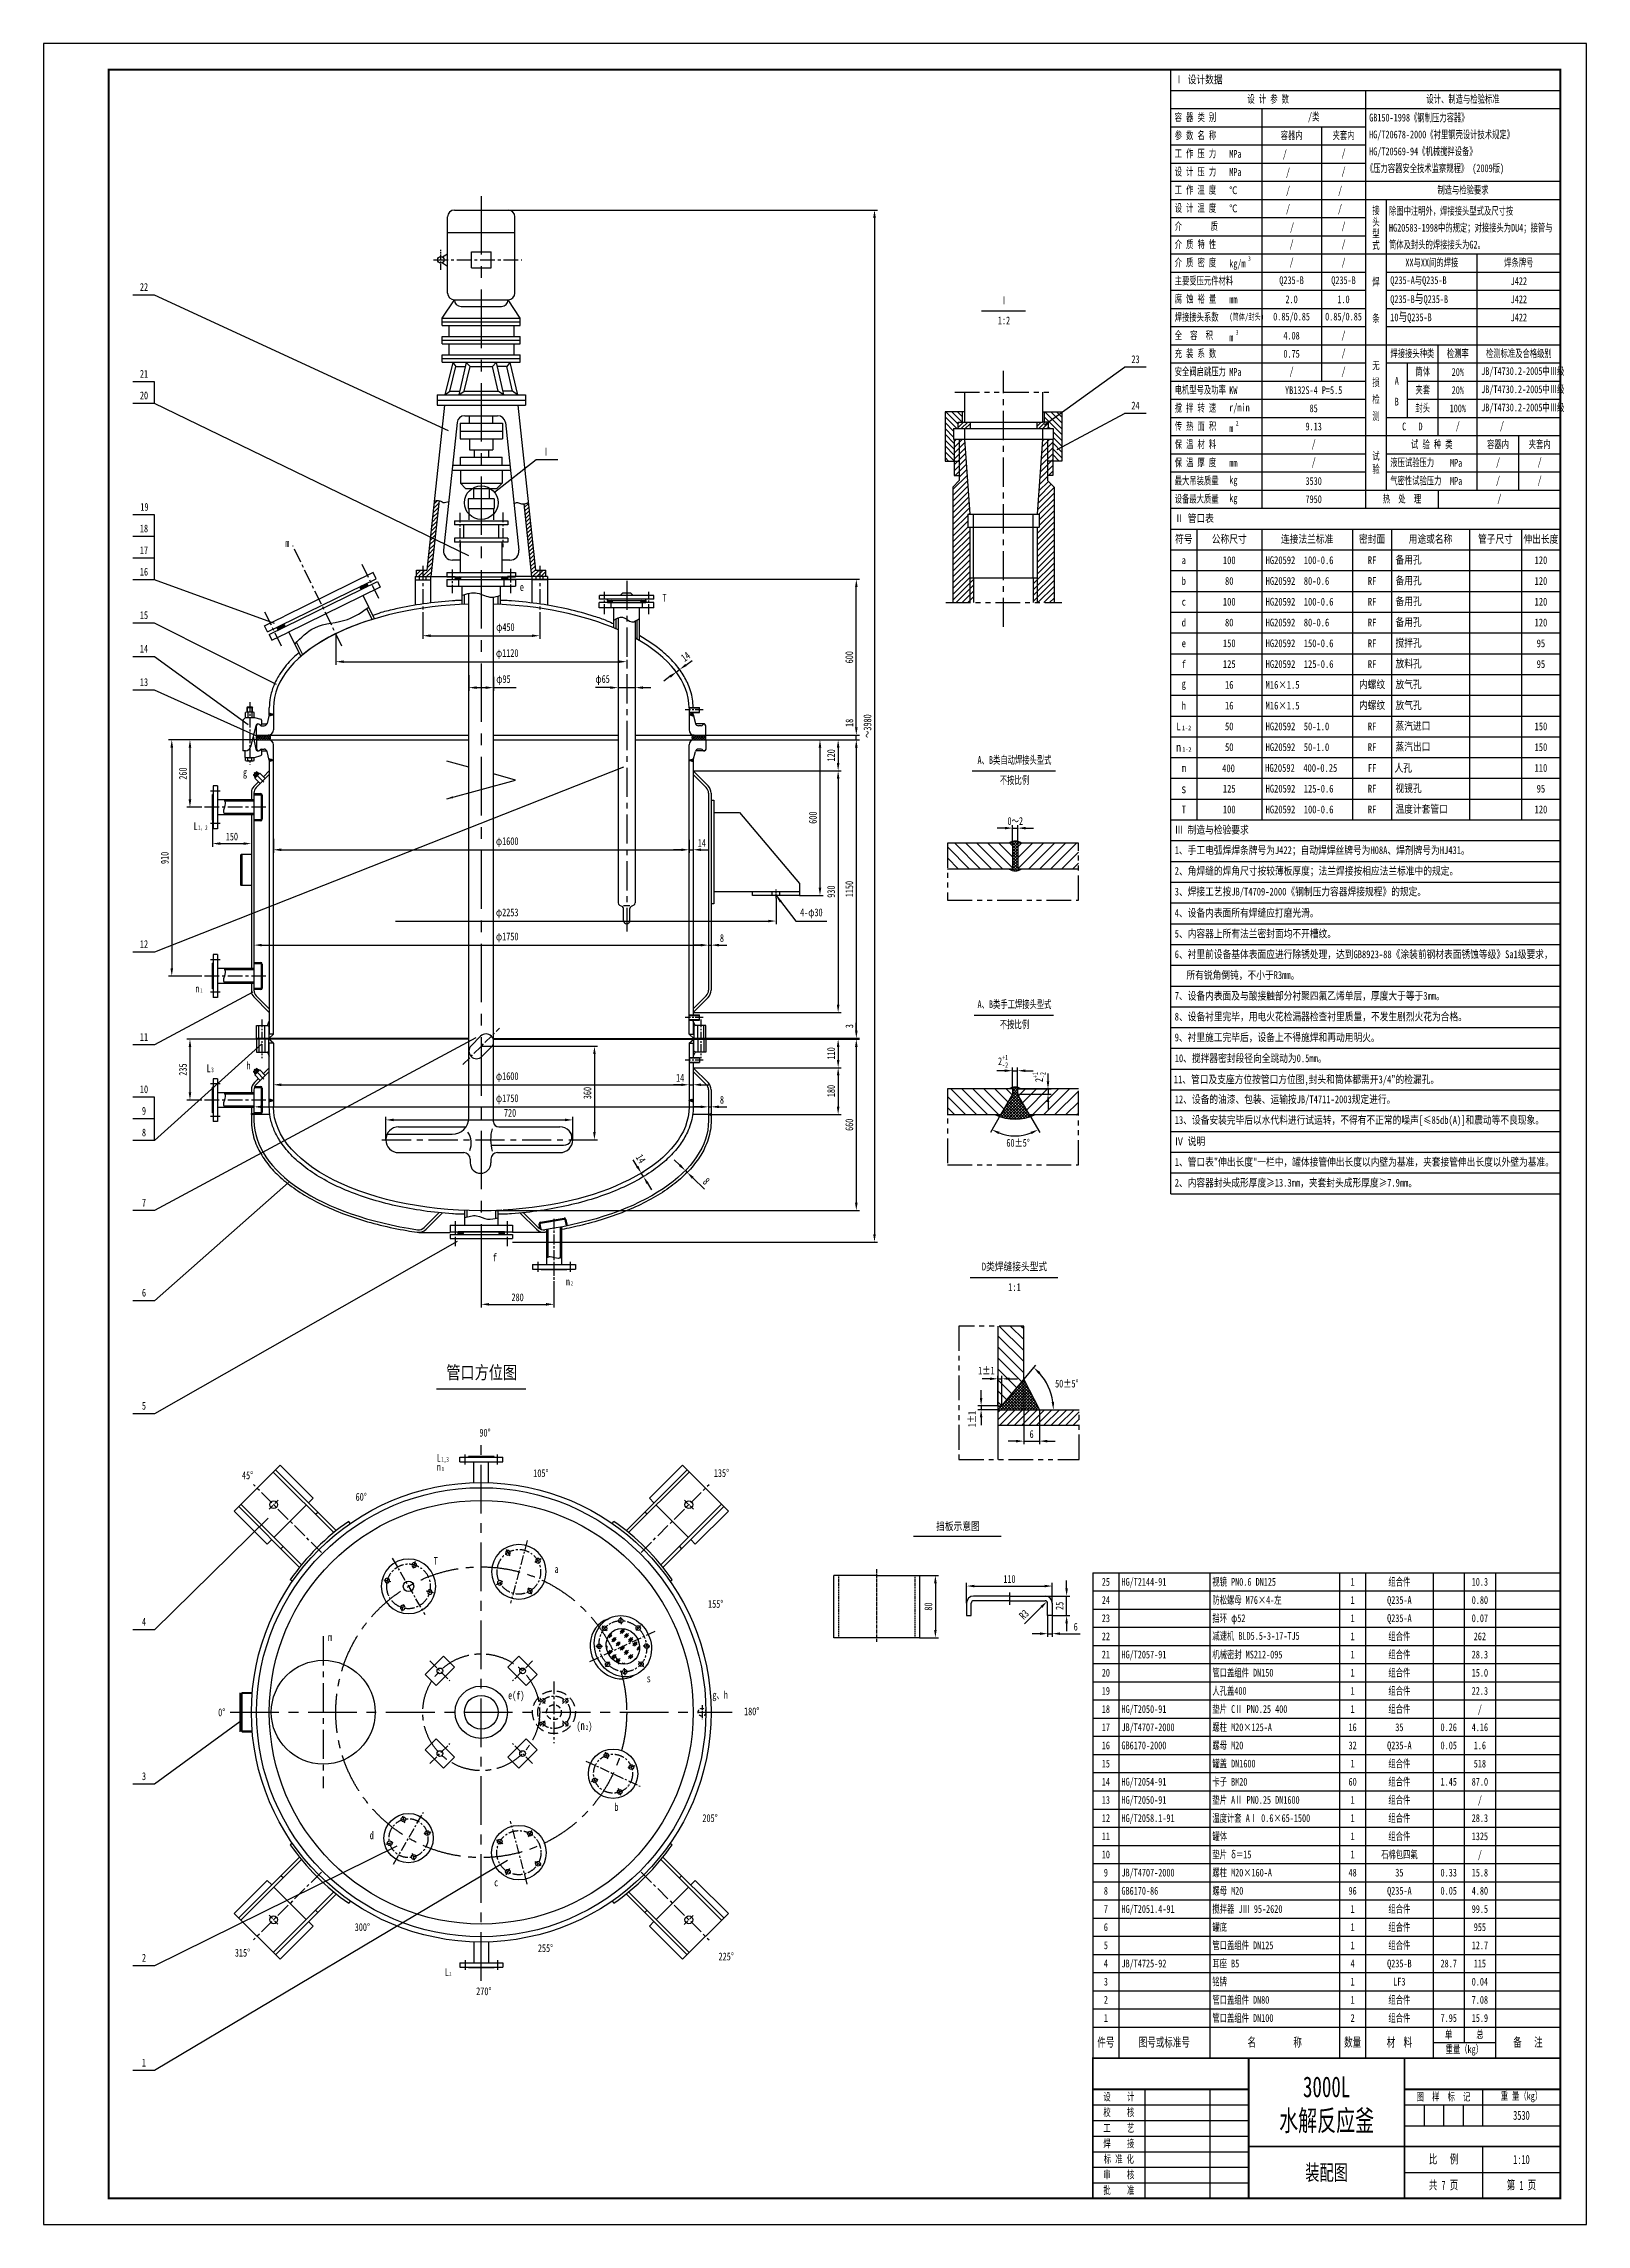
# Model space of a CAD drawing. Extents: x 0 to 5940, y 0 to 8400.
import ezdxf
from ezdxf.enums import TextEntityAlignment as Align

# ---------------------------------------------------------------- set-up
doc = ezdxf.new("R2010")
doc.units = 0
doc.header["$LTSCALE"] = 1.5
for name, pattern in [('CENTERX2', [4, 2.5, -0.5, 0.5, -0.5]), ('DASHED2', [9.525, 6.35, -3.175]), ('PHANTOM2', [31.75, 15.875, -3.175, 3.175, -3.175, 3.175, -3.175])]:
    doc.linetypes.add(name, pattern=pattern)
for name, color, linetype in [('中心线', 2, 'CENTERX2'), ('剖面线', 4, 'Continuous'), ('双点划线', 5, 'PHANTOM2'), ('尺寸线', 2, 'Continuous'), ('粗实线', 1, 'Continuous'), ('细实线', 7, 'Continuous'), ('虚线', 4, 'DASHED2')]:
    doc.layers.add(name, color=color, linetype=linetype)
doc.layers.add('实体', color=1, linetype='Continuous', lineweight=30)
doc.styles.add('仿宋67', font='SIMFANG.TTF', dxfattribs={"width": 0.67})
doc.styles.add('仿宋80', font='SIMFANG.TTF', dxfattribs={"width": 0.8})
doc.dimstyles.new('比例1', dxfattribs={"dimscale": 10, "dimtxt": 3, "dimasz": 3, "dimexe": 1.2, "dimexo": 0, "dimgap": 1.2, "dimtad": 1, "dimdec": 1, "dimlfac": 0.1, "dimdsep": 46, "dimtxsty": '仿宋67', "dimcen": 0, "dimadec": 1, "dimazin": 2, "dimtfac": 1.6, "dimtdec": 1, "dimtmove": 0, "dimatfit": 3, "dimfxl": 1, "dimtolj": 1, "dimtzin": 0, "dimarcsym": 0})
doc.dimstyles.new('线性10', dxfattribs={"dimscale": 10, "dimtxt": 3, "dimasz": 3, "dimexe": 1.2, "dimexo": 0, "dimgap": 1.2, "dimtad": 1, "dimdec": 1, "dimdsep": 46, "dimtxsty": '仿宋67', "dimcen": 0, "dimadec": 1, "dimazin": 2, "dimtfac": 1.6, "dimtdec": 1, "dimtmove": 0, "dimatfit": 3, "dimfxl": 1, "dimtolj": 1, "dimtzin": 0, "dimarcsym": 0})

msp = doc.modelspace()

# ---------------------------------------------------------------- texts
at = {"layer": '尺寸线'}
for s, height, style, width, p in [('GB150-1998《钢制压力容器》', 30, '仿宋67', 0.67, (5103.8, 8100)), ('HG/T20678-2000《衬里钢壳设计技术规定》', 30, '仿宋67', 0.67, (5103.59, 8035)), ('/', 30, '仿宋67', 0.67, (4771.05, 7960)), ('HG/T20569-94《机械搅拌设备》', 30, '仿宋67', 0.67, (5103.59, 7970)), ('/', 30, '仿宋67', 0.67, (4783.3, 7890)), ('《压力容器安全技术监察规程》 (2009版)', 30, '仿宋67', 0.67, (5091.09, 7905)), ('/', 30, '仿宋67', 0.67, (4783.54, 7820)), ('/', 30, '仿宋67', 0.67, (4983.98, 7820)), ('/', 30, '仿宋67', 0.67, (4783.54, 7750)), ('/', 30, '仿宋67', 0.67, (4983.54, 7750)), ('     /', 30, '仿宋67', 0.67, (4720.53, 7679.68)), ('19', 30, '仿宋67', 0.67, (372.4, 6600.49)), ('人孔', 30, '仿宋80', 0.8, (5201.37, 5595.24)), ('400', 30, '仿宋80', 0.8, (4537.77, 5593.77)), ('HG20592  400-0.25', 30, '仿宋80', 0.8, (4703.31, 5595.08)), ('L', 30, '仿宋67', 0.67, (577.54, 5370.65)), ('1，2', 18, '仿宋67', 0.67, (594.92, 5370.65)), ('L', 30, '仿宋67', 0.67, (627.82, 4437.99)), ('3', 18, '仿宋67', 0.67, (645.2, 4437.99)), ('11、管口及支座方位按管口方位图,封头和筒体都需开3/4"的检漏孔。', 30, '仿宋80', 0.8, (4351.63, 4395.32)), ('L', 30, '仿宋67', 0.67, (1513.4, 2937.48)), ('1,3', 18, '仿宋67', 0.67, (1530.78, 2937.48)), ('挡板示意图', 30, '仿宋80', 0.8, (3436.49, 2673.99)), ('L', 30, '仿宋67', 0.67, (1544.86, 956.67)), ('2', 15.42, '仿宋67', 0.67, (1561.74, 956.67))]:
    msp.add_text(s, height=height, dxfattribs=dict(at, style=style, width=width)).set_placement(p)
at = {"layer": '尺寸线', "style": '仿宋80'}
for s, insert, char_height, width, attachment_point in [('Ⅰ 设计数据', (4355, 8260), 30, 360, 4), ('Ⅱ 管口表', (4355, 6570), 30, 450, 4), ('符号', (4390, 6490), 30, 100, 5), ('公称尺寸', (4565, 6490), 30, 250, 5), ('连接法兰标准', (4865, 6490), 30, 350, 5), ('密封面', (5115, 6490), 30, 150, 5), ('用途或名称', (5340, 6490), 30, 300, 5), ('管子尺寸', (5590, 6490), 30, 200, 5), ('伸出长度', (5765, 6490), 30, 150, 5), ('a', (4390, 6410), 30, 100, 5), ('100', (4565, 6410), 30, 250, 5), ('HG20592  100-0.6', (4705, 6410), 30, 350, 4), ('RF', (5115, 6410), 30, 150, 5), ('备用孔', (5205, 6410), 30, 300, 4), ('120', (5765, 6410), 30, 150, 5), ('b', (4390, 6330), 30, 100, 5), ('80', (4565, 6330), 30, 250, 5), ('HG20592  80-0.6', (4705, 6330), 30, 350, 4), ('RF', (5115, 6330), 30, 150, 5), ('备用孔', (5205, 6330), 30, 300, 4), ('120', (5765, 6330), 30, 150, 5), ('c', (4390, 6250), 30, 100, 5), ('100', (4565, 6250), 30, 250, 5), ('HG20592  100-0.6', (4705, 6250), 30, 350, 4), ('RF', (5115, 6250), 30, 150, 5), ('备用孔', (5205, 6250), 30, 300, 4), ('120', (5765, 6250), 30, 150, 5), ('d', (4390, 6170), 30, 100, 5), ('80', (4565, 6170), 30, 250, 5), ('HG20592  80-0.6', (4705, 6170), 30, 350, 4), ('RF', (5115, 6170), 30, 150, 5), ('备用孔', (5205, 6170), 30, 300, 4), ('120', (5765, 6170), 30, 150, 5), ('e', (4390, 6090), 30, 100, 5), ('150', (4565, 6090), 30, 250, 5), ('HG20592  150-0.6', (4705, 6090), 30, 350, 4), ('RF', (5115, 6090), 30, 150, 5), ('搅拌孔', (5205, 6090), 30, 300, 4), ('95', (5765, 6090), 30, 150, 5), ('f', (4390, 6010), 30, 100, 5), ('125', (4565, 6010), 30, 250, 5), ('HG20592  125-0.6', (4705, 6010), 30, 350, 4), ('RF', (5115, 6010), 30, 150, 5), ('放料孔', (5205, 6010), 30, 300, 4), ('95', (5765, 6010), 30, 150, 5), ('g', (4390, 5930), 30, 100, 5), ('16', (4565, 5930), 30, 250, 5), ('M16×1.5', (4705, 5930), 30, 350, 4), ('内螺纹', (5115, 5930), 30, 150, 5), ('放气孔', (5205, 5930), 30, 300, 4), ('h', (4390, 5850), 30, 100, 5), ('16', (4565, 5850), 30, 250, 5), ('M16×1.5', (4705, 5850), 30, 350, 4), ('内螺纹', (5115, 5850), 30, 150, 5), ('放气孔', (5205, 5850), 30, 300, 4), ('L{\\H0.25x; \\H2.4x;1-2}', (4390, 5770), 30, 100, 5), ('50', (4565, 5770), 30, 250, 5), ('HG20592  50-1.0', (4705, 5770), 30, 350, 4), ('RF', (5115, 5770), 30, 150, 5), ('蒸汽进口', (5205, 5770), 30, 300, 4), ('150', (5765, 5770), 30, 150, 5), ('n{\\H0.2143x; \\H2.4x;1-2}', (4390, 5690), 35, 100, 5), ('50', (4565, 5690), 30, 250, 5), ('HG20592  50-1.0', (4705, 5690), 30, 350, 4), ('RF', (5115, 5690), 30, 150, 5), ('蒸汽出口', (5205, 5690), 30, 300, 4), ('150', (5765, 5690), 30, 150, 5), ('m', (4390, 5610), 30, 100, 5), ('125', (4565, 5530), 30, 250, 5), ('HG20592  125-0.6', (4705, 5530), 30, 350, 4), ('RF', (5115, 5530), 30, 150, 5), ('FF', (5115, 5610), 30, 150, 5), ('视镜孔', (5205, 5530), 30, 300, 4), ('110', (5765, 5610), 30, 150, 5), ('95', (5765, 5530), 30, 150, 5), ('s', (4390, 5530), 35, 100, 5), ('T', (4390, 5450), 30, 100, 5), ('100', (4565, 5450), 30, 250, 5), ('HG20592  100-0.6', (4705, 5450), 30, 350, 4), ('RF', (5115, 5450), 30, 150, 5), ('温度计套管口', (5205, 5450), 30, 300, 4), ('120', (5765, 5450), 30, 150, 5), ('Ⅲ 制造与检验要求', (4355, 5370), 30, 435, 4), ('1、手工电弧焊焊条牌号为J422；自动焊焊丝牌号为H08A、焊剂牌号为HJ431。', (4355, 5290), 30, 1485, 4), ('2、角焊缝的焊角尺寸按较薄板厚度；法兰焊接按相应法兰标准中的规定。', (4355, 5210), 30, 1485, 4), ('3、焊接工艺按JB/T4709-2000《钢制压力容器焊接规程》的规定。', (4355, 5130), 30, 1485, 4), ('4、设备内表面所有焊缝应打磨光滑。', (4355, 5050), 30, 1485, 4), ('5、内容器上所有法兰密封面均不开槽纹。', (4355, 4970), 30, 1485, 4), ('6、衬里前设备基体表面应进行除锈处理，达到GB8923-88《涂装前钢材表面锈蚀等级》Sa1级要求，', (4355, 4890), 30, 1485, 4), ('所有锐角倒钝，不小于R3mm。', (4400, 4810), 30, 1485, 4), ('7、设备内表面及与酸接触部分衬聚四氟乙烯单层，厚度大于等于3mm。', (4355, 4730), 30, 1485, 4), ('8、设备衬里完毕，用电火花检漏器检查衬里质量，不发生剧烈火花为合格。', (4355, 4650), 30, 1485, 4), ('9、衬里施工完毕后，设备上不得施焊和再动用明火。', (4355, 4570), 30, 1485, 4), ('10、搅拌器密封段径向全跳动为0.5mm。', (4355, 4490), 30, 1485, 4), ('12、设备的油漆、包装、运输按JB/T4711-2003规定进行。', (4355, 4330), 30, 1485, 4), ('13、设备安装完毕后以水代料进行试运转，不得有不正常的噪声[≤85db(A)]和震动等不良现象。', (4355, 4250), 30, 1485, 4), ('Ⅳ 说明', (4355, 4170), 30, 450, 4), ('1、管口表"伸出长度"一栏中，罐体接管伸出长度以内壁为基准，夹套接管伸出长度以外壁为基准。', (4355, 4090), 30, 1485, 4), ('2、内容器封头成形厚度≥13.3mm，夹套封头成形厚度≥7.9mm。', (4355, 4010), 30, 1485, 4), ('D类焊缝接头型式', (3738.14, 3687.75), 30, 363.9836, 5), ('1:1', (3738.14, 3610.06), 30, 110, 5)]:
    msp.add_mtext(s, dxfattribs=dict(at, insert=insert, char_height=char_height, width=width, attachment_point=attachment_point))
at = {"layer": '尺寸线'}
for s, insert, char_height, attachment_point, style in [('设 计 参 数', (4715, 8185), 30, 5, '仿宋67'), ('设计、制造与检验标准', (5465, 8185), 30, 5, '仿宋67'), ('容 器 类 别', (4355, 8115), 30, 4, '仿宋67'), ('参 数 名 称', (4355, 8045), 30, 4, '仿宋67'), ('容器内', (4805, 8045), 30, 5, '仿宋67'), ('/类', (4890, 8115), 30, 5, '仿宋67'), ('夹套内', (5005, 8045), 30, 5, '仿宋67'), ('工 作 压 力', (4355, 7975), 30, 4, '仿宋67'), ('MPa', (4565, 7975), 30, 4, '仿宋67'), ('/', (5005, 7975), 30, 5, '仿宋67'), ('设 计 压 力', (4355, 7905), 30, 4, '仿宋67'), ('MPa', (4565, 7905), 30, 4, '仿宋67'), ('/', (5005, 7905), 30, 5, '仿宋67'), ('工 作 温 度', (4355, 7835), 30, 4, '仿宋67'), ('℃', (4565, 7835), 30, 4, '仿宋67'), ('制造与检验要求', (5465, 7835), 30, 5, '仿宋67'), ('设 计 温 度', (4355, 7765), 30, 4, '仿宋67'), ('℃', (4565, 7765), 30, 4, '仿宋67'), ('介       质', (4355, 7695), 30, 4, '仿宋67'), ('介 质 特 性', (4355, 7625), 30, 4, '仿宋67'), ('/', (4805, 7625), 30, 5, '仿宋67'), ('/', (5005, 7695), 30, 5, '仿宋67'), ('/', (5005, 7625), 30, 5, '仿宋67'), ('介 质 密 度', (4355, 7555), 30, 4, '仿宋67'), ('kg/m{\\H0.6x;\\S 3^ ;}', (4565, 7555), 30, 4, '仿宋67'), ('/', (4805, 7555), 30, 5, '仿宋67'), ('/', (5005, 7555), 30, 5, '仿宋67'), ('XX与XX间的焊接', (5345, 7555), 30, 5, '仿宋67'), ('焊条牌号', (5680, 7555), 30, 5, '仿宋67'), ('22', (386.41, 7462.51), 30, 5, '仿宋67'), ('主要受压元件材料', (4355, 7485), 30, 4, '仿宋67'), ('Q235-B', (4805, 7485), 30, 5, '仿宋67'), ('Q235-B', (5005, 7485), 30, 5, '仿宋67'), ('Q235-A与Q235-B', (5185, 7485), 30, 4, '仿宋67'), ('J422', (5680, 7485), 30, 5, '仿宋67'), ('Ⅰ', (3697.75, 7411.06), 30, 5, '仿宋67'), ('腐 蚀 裕 量', (4355, 7415), 30, 4, '仿宋67'), ('mm', (4565, 7415), 30, 4, '仿宋67'), ('2.0', (4805, 7415), 30, 5, '仿宋67'), ('1.0', (5005, 7415), 30, 5, '仿宋67'), ('Q235-B{\\H1.2x;与}Q235-B', (5185, 7415), 30, 4, '仿宋67'), ('J422', (5680, 7415), 30, 5, '仿宋67'), ('1:2', (3697.75, 7333.37), 30, 5, '仿宋67'), ('焊接接头系数', (4355, 7345), 30, 4, '仿宋67'), ('{\\H0.83x;(筒体/封头)}', (4565, 7345), 30, 4, '仿宋67'), ('0.85/0.85', (4805, 7345), 30, 5, '仿宋67'), ('0.85/0.85', (5005, 7345), 30, 5, '仿宋67'), ('10{\\H1.2x;与}Q235-B', (5185, 7345), 30, 4, '仿宋67'), ('J422', (5680, 7345), 30, 5, '仿宋67'), ('全  容  积', (4355, 7275), 30, 4, '仿宋67'), ('充 装 系 数', (4355, 7205), 30, 4, '仿宋67'), ('m{\\H0.6x;\\S 3^ ;}', (4565, 7275), 30, 4, '仿宋67'), ('4.08', (4805, 7275), 30, 5, '仿宋67'), ('/', (5005, 7275), 30, 5, '仿宋67'), ('/', (5005, 7205), 30, 5, '仿宋67'), ('焊接接头种类', (5270, 7205), 30, 5, '仿宋67'), ('检测率', (5445, 7205), 30, 5, '仿宋67'), ('检测标准及合格级别', (5680, 7205), 30, 5, '仿宋67'), ('21', (386.41, 7127.95), 30, 5, '仿宋67'), ('23', (4204.08, 7184.04), 30, 5, '仿宋67'), ('安全阀启跳压力', (4355, 7135), 30, 4, '仿宋67'), ('MPa', (4565, 7135), 30, 4, '仿宋67'), ('0.75', (4805, 7205), 30, 5, '仿宋67'), ('/', (4805, 7135), 30, 5, '仿宋67'), ('/', (5005, 7135), 30, 5, '仿宋67'), ('筒体', (5310, 7135), 30, 5, '仿宋67'), ('20%', (5445, 7135), 30, 5, '仿宋67'), ('JB/T4730.2-2005中Ⅲ级', (5535, 7135), 30, 4, '仿宋67'), ('20', (386.41, 7044.62), 30, 5, '仿宋67'), ('电机型号及功率', (4355, 7065), 30, 4, '仿宋67'), ('KW', (4565, 7065), 30, 4, '仿宋67'), ('YB132S-4 P=5.5', (4890, 7065), 30, 5, '仿宋67'), ('夹套', (5310, 7065), 30, 5, '仿宋67'), ('20%', (5445, 7065), 30, 5, '仿宋67'), ('JB/T4730.2-2005中Ⅲ级', (5535, 7065), 30, 4, '仿宋67'), ('24', (4204.08, 7006.03), 30, 5, '仿宋67'), ('搅 拌 转 速', (4355, 6995), 30, 4, '仿宋67'), ('r/min', (4565, 6995), 30, 4, '仿宋67'), ('85', (4890, 6995), 30, 5, '仿宋67'), ('封头', (5310, 6995), 30, 5, '仿宋67'), ('100%', (5445, 6995), 30, 5, '仿宋67'), ('JB/T4730.2-2005中Ⅲ级', (5535, 6995), 30, 4, '仿宋67'), ('传 热 面 积', (4355, 6925), 30, 4, '仿宋67'), ('m{\\H0.6x;\\S 2^ ;}', (4565, 6925), 30, 4, '仿宋67'), ('9.13', (4890, 6925), 30, 5, '仿宋67'), ('C   D', (5270, 6925), 30, 5, '仿宋67'), ('/', (5445, 6925), 30, 5, '仿宋67'), ('/', (5615, 6925), 30, 5, '仿宋67'), ('Ⅰ', (1934.41, 6827.59), 30, 5, '仿宋67'), ('保 温 材 料', (4355, 6855), 30, 4, '仿宋67'), ('保 温 厚 度', (4355, 6785), 30, 4, '仿宋67'), ('/', (4890, 6855), 30, 5, '仿宋67'), ('/', (4890, 6785), 30, 5, '仿宋67'), ('试\\P验', (5130, 6785), 30, 5, '仿宋67'), ('液压试验压力', (5185, 6785), 30, 4, '仿宋67'), ('试 验 种 类', (5345, 6855), 30, 5, '仿宋67'), ('容器内', (5600, 6855), 30, 5, '仿宋67'), ('/', (5600, 6785), 30, 5, '仿宋67'), ('夹套内', (5760, 6855), 30, 5, '仿宋67'), ('/', (5760, 6785), 30, 5, '仿宋67'), ('最大吊装质量', (4355, 6715), 30, 4, '仿宋67'), ('mm', (4565, 6785), 30, 4, '仿宋67'), ('kg', (4565, 6715), 30, 4, '仿宋67'), ('3530', (4890, 6715), 30, 5, '仿宋67'), ('气密性试验压力', (5185, 6715), 30, 4, '仿宋67'), ('MPa', (5415, 6785), 30, 4, '仿宋67'), ('MPa', (5415, 6715), 30, 4, '仿宋67'), ('/', (5600, 6715), 30, 5, '仿宋67'), ('/', (5760, 6715), 30, 5, '仿宋67'), ('设备最大质量', (4355, 6645), 30, 4, '仿宋67'), ('kg', (4565, 6645), 30, 4, '仿宋67'), ('7950', (4890, 6645), 30, 5, '仿宋67'), ('热  处  理', (5230, 6645), 30, 5, '仿宋67'), ('/', (5605, 6645), 30, 5, '仿宋67'), ('18', (386.41, 6532.15), 30, 5, '仿宋67'), ('m', (938.27, 6476.27), 30, 5, '仿宋67'), ('17', (386.41, 6448.82), 30, 5, '仿宋67'), ('16', (386.41, 6365.49), 30, 5, '仿宋67'), ('e', (1841.33, 6306.6), 30, 5, '仿宋67'), ('T', (2391.02, 6265.14), 30, 5, '仿宋67'), ('15', (386.41, 6198.43), 30, 5, '仿宋67'), ('14', (386.41, 6069.36), 30, 5, '仿宋67'), ('13', (386.41, 5940.33), 30, 5, '仿宋67'), ('A、B类自动焊接头型式', (3738.14, 5638.89), 30, 5, '仿宋67'), ('g', (775.52, 5588.69), 30, 5, '仿宋67'), ('不按比例', (3738.14, 5561.21), 30, 5, '仿宋67'), ('\\A1;4-φ30', (2956.01, 5049.61), 30, 5, '仿宋67'), ('12', (386.41, 4931.34), 30, 5, '仿宋67'), ('n{\\H0.2142x; \\H2.4x;1\\H0.4863x;}', (597.86, 4760.42), 30, 5, '仿宋67'), ('A、B类手工焊接头型式', (3738.14, 4698.01), 30, 5, '仿宋67'), ('不按比例', (3738.14, 4620.32), 30, 5, '仿宋67'), ('11', (386.41, 4573.85), 30, 5, '仿宋67'), ('h', (788.92, 4463.54), 30, 5, '仿宋67'), ('10', (386.41, 4372.24), 30, 5, '仿宋67'), ('9', (386.41, 4288.91), 30, 5, '仿宋67'), ('8', (386.41, 4205.58), 30, 5, '仿宋67'), ('7', (386.41, 3935.57), 30, 5, '仿宋67'), ('f', (1737.47, 3725.03), 30, 5, '仿宋67'), ('n{\\H0.2142x; \\H2.4x;2\\H0.6484x;}', (2024.62, 3631.85), 30, 5, '仿宋67'), ('6', (386.41, 3588.78), 30, 5, '仿宋67'), ('管口方位图', (1686.55, 3278.53), 50, 5, '仿宋80'), ('5', (386.41, 3153), 30, 5, '仿宋67'), ('90°', (1699.54, 3049.24), 30, 5, '仿宋67'), ('45°', (785.26, 2885.09), 30, 5, '仿宋67'), ('n{\\H0.2142x; \\H2.4x;1\\H0.4863x;}', (1527.89, 2917.71), 30, 5, '仿宋67'), ('105°', (1914.51, 2893.35), 30, 5, '仿宋67'), ('135°', (2609.86, 2894), 30, 5, '仿宋67'), ('60°', (1222.74, 2802.13), 30, 5, '仿宋67'), ('T', (1509.81, 2555.58), 30, 5, '仿宋67'), ('a', (1975.05, 2523.84), 30, 5, '仿宋67'), ('155°', (2587.54, 2389.78), 30, 5, '仿宋67'), ('4', (386.41, 2321.09), 30, 5, '仿宋67'), ('m', (1103.07, 2262.35), 30, 5, '仿宋67'), ('减速机 BLD5.5-3-17-TJ5', (4500, 2265), 30, 4, '仿宋67'), ('s', (2329.87, 2102.81), 30, 5, '仿宋67'), ('e(f)', (1819.79, 2034.05), 30, 5, '仿宋67'), ('g、h', (2604.57, 2035.1), 30, 5, '仿宋67'), ('0°', (685.72, 1972.04), 30, 5, '仿宋67'), ('({\\H1.167x;n\\H0.2142x; \\H2.4x;2})', (2082.18, 1918.09), 30, 5, '仿宋67'), ('180°', (2726.21, 1975.87), 30, 5, '仿宋67'), ('3', (386.41, 1726.17), 30, 5, '仿宋67'), ('b', (2205.53, 1607.47), 30, 5, '仿宋67'), ('d', (1263.42, 1498.43), 30, 5, '仿宋67'), ('205°', (2566.01, 1564.7), 30, 5, '仿宋67'), ('c', (1742.39, 1317.2), 30, 5, '仿宋67'), ('300°', (1227.17, 1144.86), 30, 5, '仿宋67'), ('2', (386.41, 1026.99), 30, 5, '仿宋67'), ('315°', (765.71, 1046.15), 30, 5, '仿宋67'), ('255°', (1932.43, 1063.78), 30, 5, '仿宋67'), ('225°', (2628.1, 1031.62), 30, 5, '仿宋67'), ('270°', (1694.79, 897.78), 30, 5, '仿宋67'), ('1', (386.41, 623.08), 30, 5, '仿宋67')]:
    msp.add_mtext(s, dxfattribs=dict(at, insert=insert, char_height=char_height, attachment_point=attachment_point, style=style))
at = {"layer": '尺寸线', "char_height": 30, "attachment_point": 5, "style": '仿宋67'}
for s, insert, line_spacing_factor in [('接\\P头\\P型\\P式', (5130, 7689), 0.9), ('焊\\P条', (5130, 7411), 2.8), ('无\\P损\\P检\\P测', (5130, 7061), 1.3), ('A\\PB', (5210, 7061), 1.6)]:
    msp.add_mtext(s, dxfattribs=dict(at, insert=insert, line_spacing_factor=line_spacing_factor))
at = {"layer": '尺寸线', "insert": (5180, 7689), "char_height": 30, "width": 650, "attachment_point": 4, "line_spacing_factor": 1.3, "style": '仿宋67'}
msp.add_mtext('除图中注明外，焊接接头型式及尺寸按HG20583-1998中的规定；对接接头为DU4；接管与筒体及封头的焊接接头为G2。', dxfattribs=at)
at = {"layer": '尺寸线', "linetype": 'Continuous', "char_height": 30, "attachment_point": 5, "style": '仿宋67'}
for s, insert in [('60±5°', (3751.96, 4165.83)), ('50±5°', (3939.54, 3238.6))]:
    msp.add_mtext(s, dxfattribs=dict(at, insert=insert))

# ---------------------------------------------------------------- blocks, each defined once
blk = doc.blocks.new('A1竖')
at = {"layer": '细实线'}
for p, q in [((-584, 830), (-584, -10)), ((10, 830), (-584, 830)), ((10, -10), (10, 830)), ((-584, -10), (10, -10))]:
    blk.add_line(p, q, dxfattribs=at)
at = {"layer": '细实线', "const_width": 0.8}
blk.add_lwpolyline([(-559, 0), (0, 0), (0, 820), (-559, 820)], close=True, dxfattribs=at)
blk = doc.blocks.new('平面100-0.6')
at = {"layer": '中心线', "ltscale": 10}
for p, q in [((0, 125), (0, -125)), ((-70, 70), (-50.2, 50.2)), ((70, 70), (50.2, 50.2)), ((-70, -70), (-50.2, -50.2)), ((70, -70), (50.2, -50.2))]:
    blk.add_line(p, q, dxfattribs=at)
blk.add_circle((0, 0), 85, dxfattribs=at)
at = {"layer": '粗实线'}
for centre, radius in [((0, 0), 105), ((-60.1, 60.1), 9), ((60.1, 60.1), 9), ((-60.1, -60.1), 9), ((60.1, -60.1), 9)]:
    blk.add_circle(centre, radius, dxfattribs=at)
blk = doc.blocks.new('*D3')
at = {"layer": 'Defpoints', "color": 0}
for p in [(819.9, 5718.5), (563.4, 5458.5), (599.9, 5458.5)]:
    blk.add_point(p, dxfattribs=at)
at = {"layer": '尺寸线', "color": 0, "lineweight": -2}
for p, q in [((819.9, 5718.5), (551.4, 5718.5)), ((563.4, 5688.5), (563.4, 5488.5)), ((599.9, 5458.5), (551.4, 5458.5))]:
    blk.add_line(p, q, dxfattribs=at)
at = {"layer": '尺寸线', "color": 0}
for points in [[(558.4, 5688.5), (568.4, 5688.5), (563.4, 5718.5)], [(558.4, 5488.5), (568.4, 5488.5), (563.4, 5458.5)]]:
    blk.add_solid(points, dxfattribs=at)
at = {"layer": '尺寸线', "color": 0, "insert": (536.4, 5588.5), "char_height": 30, "attachment_point": 5, "rotation": 90, "style": '仿宋67'}
blk.add_mtext('\\A1;260', dxfattribs=at)
blk = doc.blocks.new('*D4')
at = {"layer": 'Defpoints', "color": 0}
for p in [(819.9, 5718.5), (493.4, 4808.5), (599.9, 4808.5)]:
    blk.add_point(p, dxfattribs=at)
at = {"layer": '尺寸线', "color": 0, "lineweight": -2}
for p, q in [((819.9, 5718.5), (481.4, 5718.5)), ((493.4, 5688.5), (493.4, 4838.5)), ((599.9, 4808.5), (481.4, 4808.5))]:
    blk.add_line(p, q, dxfattribs=at)
at = {"layer": '尺寸线', "color": 0}
for points in [[(488.4, 5688.5), (498.4, 5688.5), (493.4, 5718.5)], [(488.4, 4838.5), (498.4, 4838.5), (493.4, 4808.5)]]:
    blk.add_solid(points, dxfattribs=at)
at = {"layer": '尺寸线', "color": 0, "insert": (466.4, 5263.5), "char_height": 30, "attachment_point": 5, "rotation": 90, "style": '仿宋67'}
blk.add_mtext('\\A1;910', dxfattribs=at)
blk = doc.blocks.new('*D5')
at = {"layer": 'Defpoints', "color": 0}
for p in [(2819.9, 5108.5), (1354.9, 5020.3), (2819.9, 5020.3)]:
    blk.add_point(p, dxfattribs=at)
at = {"layer": '尺寸线', "color": 0, "lineweight": -2}
for p, q in [((2819.9, 5108.5), (2819.9, 5008.3)), ((1354.9, 5020.3), (2789.9, 5020.3))]:
    blk.add_line(p, q, dxfattribs=at)
at = {"layer": '尺寸线', "color": 0}
blk.add_solid([(2789.9, 5025.3), (2789.9, 5015.3), (2819.9, 5020.3)], dxfattribs=at)
at = {"layer": '尺寸线', "color": 0, "insert": (1784.9, 5049.6), "char_height": 30, "attachment_point": 5, "style": '仿宋67'}
blk.add_mtext('\\A1;φ2253', dxfattribs=at)
blk = doc.blocks.new('_None')
blk = doc.blocks.new('*D6')
at = {"layer": 'Defpoints', "color": 0}
for p in [(809.9, 4970.1), (2559.9, 4965.6), (2559.9, 4927.5)]:
    blk.add_point(p, dxfattribs=at)
at = {"layer": '尺寸线', "color": 0, "lineweight": -2}
for p, q in [((809.9, 4970.1), (809.9, 4915.5)), ((2559.9, 4965.6), (2559.9, 4915.5)), ((839.9, 4927.5), (2529.9, 4927.5))]:
    blk.add_line(p, q, dxfattribs=at)
at = {"layer": '尺寸线', "color": 0}
for points in [[(839.9, 4932.5), (839.9, 4922.5), (809.9, 4927.5)], [(2529.9, 4932.5), (2529.9, 4922.5), (2559.9, 4927.5)]]:
    blk.add_solid(points, dxfattribs=at)
at = {"layer": '尺寸线', "color": 0, "insert": (1784.9, 4956.8), "char_height": 30, "attachment_point": 5, "style": '仿宋67'}
blk.add_mtext('\\A1;φ1750', dxfattribs=at)
blk = doc.blocks.new('*D7')
at = {"layer": 'Defpoints', "color": 0}
for p in [(884.9, 5337.4), (2484.9, 5332.8), (2484.9, 5294.8)]:
    blk.add_point(p, dxfattribs=at)
at = {"layer": '尺寸线', "color": 0, "lineweight": -2}
for p, q in [((884.9, 5337.4), (884.9, 5282.8)), ((914.9, 5294.8), (2454.9, 5294.8)), ((2484.9, 5332.8), (2484.9, 5282.8))]:
    blk.add_line(p, q, dxfattribs=at)
at = {"layer": '尺寸线', "color": 0}
for points in [[(914.9, 5299.8), (914.9, 5289.8), (884.9, 5294.8)], [(2454.9, 5299.8), (2454.9, 5289.8), (2484.9, 5294.8)]]:
    blk.add_solid(points, dxfattribs=at)
at = {"layer": '尺寸线', "color": 0, "insert": (1784.9, 5324), "char_height": 30, "attachment_point": 5, "style": '仿宋67'}
blk.add_mtext('\\A1;φ1600', dxfattribs=at)
blk = doc.blocks.new('*D8')
at = {"layer": 'Defpoints', "color": 0}
for p in [(1124.9, 6127.1), (2244.9, 6026.8), (2244.9, 6019.3)]:
    blk.add_point(p, dxfattribs=at)
at = {"layer": '尺寸线', "color": 0, "lineweight": -2}
for p, q in [((1124.9, 6127.1), (1124.9, 6007.3)), ((1154.9, 6019.3), (2214.9, 6019.3)), ((2244.9, 6026.8), (2244.9, 6007.3))]:
    blk.add_line(p, q, dxfattribs=at)
at = {"layer": '尺寸线', "color": 0}
for points in [[(1154.9, 6024.3), (1154.9, 6014.3), (1124.9, 6019.3)], [(2214.9, 6024.3), (2214.9, 6014.3), (2244.9, 6019.3)]]:
    blk.add_solid(points, dxfattribs=at)
at = {"layer": '尺寸线', "color": 0, "insert": (1784.9, 6048.6), "char_height": 30, "attachment_point": 5, "style": '仿宋67'}
blk.add_mtext('\\A1;φ1120', dxfattribs=at)
blk = doc.blocks.new('*D9')
at = {"layer": 'Defpoints', "color": 0}
for p in [(1459.9, 6209.4), (1909.9, 6209.4), (1909.9, 6119.3)]:
    blk.add_point(p, dxfattribs=at)
at = {"layer": '尺寸线', "color": 0, "lineweight": -2}
for p, q in [((1459.9, 6209.4), (1459.9, 6107.3)), ((1909.9, 6209.4), (1909.9, 6107.3)), ((1489.9, 6119.3), (1879.9, 6119.3))]:
    blk.add_line(p, q, dxfattribs=at)
at = {"layer": '尺寸线', "color": 0}
for points in [[(1489.9, 6124.3), (1489.9, 6114.3), (1459.9, 6119.3)], [(1879.9, 6124.3), (1879.9, 6114.3), (1909.9, 6119.3)]]:
    blk.add_solid(points, dxfattribs=at)
at = {"layer": '尺寸线', "color": 0, "insert": (1777.9, 6148.6), "char_height": 30, "attachment_point": 5, "style": '仿宋67'}
blk.add_mtext('\\A1;φ450', dxfattribs=at)
blk = doc.blocks.new('*D10')
at = {"layer": 'Defpoints', "color": 0}
for p in [(1637.4, 5967.2), (1732.4, 5961.5), (1732.4, 5919.3)]:
    blk.add_point(p, dxfattribs=at)
at = {"layer": '尺寸线', "color": 0, "lineweight": -2}
for p, q in [((1637.4, 5967.2), (1637.4, 5907.3)), ((1667.4, 5919.3), (1702.4, 5919.3)), ((1732.4, 5961.5), (1732.4, 5907.3))]:
    blk.add_line(p, q, dxfattribs=at)
at = {"layer": '尺寸线', "color": 0}
for points in [[(1667.4, 5924.3), (1667.4, 5914.3), (1637.4, 5919.3)], [(1702.4, 5924.3), (1702.4, 5914.3), (1732.4, 5919.3)]]:
    blk.add_solid(points, dxfattribs=at)
at = {"layer": '尺寸线', "color": 0, "insert": (1770.5, 5948.4), "char_height": 30, "attachment_point": 5, "style": '仿宋67'}
blk.add_mtext('\\A1;φ95', dxfattribs=at)
blk = doc.blocks.new('*D11')
at = {"layer": 'Defpoints', "color": 0}
for p in [(2212.4, 5967.2), (2277.4, 5961.5), (2277.4, 5919.3)]:
    blk.add_point(p, dxfattribs=at)
at = {"layer": '尺寸线', "color": 0, "lineweight": -2}
for p, q in [((2212.4, 5967.2), (2212.4, 5907.3)), ((2182.4, 5919.3), (2152.4, 5919.3)), ((2212.4, 5919.3), (2277.4, 5919.3)), ((2277.4, 5961.5), (2277.4, 5907.3)), ((2307.4, 5919.3), (2337.4, 5919.3))]:
    blk.add_line(p, q, dxfattribs=at)
at = {"layer": '尺寸线', "color": 0}
for points in [[(2182.4, 5924.3), (2182.4, 5914.3), (2212.4, 5919.3)], [(2307.4, 5924.3), (2307.4, 5914.3), (2277.4, 5919.3)]]:
    blk.add_solid(points, dxfattribs=at)
at = {"layer": '尺寸线', "color": 0, "insert": (2152.2, 5948.8), "char_height": 30, "attachment_point": 5, "style": '仿宋67'}
blk.add_mtext('\\A1;φ65', dxfattribs=at)
blk = doc.blocks.new('*D12')
at = {"layer": 'Defpoints', "color": 0}
for p in [(2549.9, 5718.5), (2505.4, 4568.5), (3129.1, 4568.5)]:
    blk.add_point(p, dxfattribs=at)
at = {"layer": '尺寸线', "color": 0, "lineweight": -2}
for p, q in [((2549.9, 5718.5), (3141.1, 5718.5)), ((3129.1, 5688.5), (3129.1, 4598.5)), ((2505.4, 4568.5), (3141.1, 4568.5))]:
    blk.add_line(p, q, dxfattribs=at)
at = {"layer": '尺寸线', "color": 0}
for points in [[(3124.1, 5688.5), (3134.1, 5688.5), (3129.1, 5718.5)], [(3124.1, 4598.5), (3134.1, 4598.5), (3129.1, 4568.5)]]:
    blk.add_solid(points, dxfattribs=at)
at = {"layer": '尺寸线', "color": 0, "insert": (3102.1, 5143.5), "char_height": 30, "attachment_point": 5, "rotation": 90, "style": '仿宋67'}
blk.add_mtext('\\A1;1150', dxfattribs=at)
blk = doc.blocks.new('*D13')
at = {"layer": 'Defpoints', "color": 0}
for p in [(1788.5, 7758.8), (1804.9, 3783.5), (3199.1, 3783.5)]:
    blk.add_point(p, dxfattribs=at)
at = {"layer": '尺寸线', "color": 0, "lineweight": -2}
for p, q in [((1788.5, 7758.8), (3211.1, 7758.8)), ((3199.1, 7728.8), (3199.1, 3813.5)), ((1804.9, 3783.5), (3211.1, 3783.5))]:
    blk.add_line(p, q, dxfattribs=at)
at = {"layer": '尺寸线', "color": 0}
for points in [[(3194.1, 7728.8), (3204.1, 7728.8), (3199.1, 7758.8)], [(3194.1, 3813.5), (3204.1, 3813.5), (3199.1, 3783.5)]]:
    blk.add_solid(points, dxfattribs=at)
at = {"layer": '尺寸线', "color": 0, "insert": (3172.1, 5771.1), "char_height": 30, "attachment_point": 5, "rotation": 90, "style": '仿宋67'}
blk.add_mtext('\\A1;～3980', dxfattribs=at)
blk = doc.blocks.new('*D14')
at = {"layer": 'Defpoints', "color": 0}
for p in [(2549.9, 5718.5), (2500.9, 5598.5), (3059.1, 5598.5)]:
    blk.add_point(p, dxfattribs=at)
at = {"layer": '尺寸线', "color": 0, "lineweight": -2}
for p, q in [((2549.9, 5718.5), (3071.1, 5718.5)), ((3059.1, 5688.5), (3059.1, 5628.5)), ((2500.9, 5598.5), (3071.1, 5598.5))]:
    blk.add_line(p, q, dxfattribs=at)
at = {"layer": '尺寸线', "color": 0}
for points in [[(3054.1, 5688.5), (3064.1, 5688.5), (3059.1, 5718.5)], [(3054.1, 5628.5), (3064.1, 5628.5), (3059.1, 5598.5)]]:
    blk.add_solid(points, dxfattribs=at)
at = {"layer": '尺寸线', "color": 0, "insert": (3032.1, 5658.5), "char_height": 30, "attachment_point": 5, "rotation": 90, "style": '仿宋67'}
blk.add_mtext('\\A1;120', dxfattribs=at)
blk = doc.blocks.new('*D15')
at = {"layer": 'Defpoints', "color": 0}
for p in [(2549.9, 5736.5), (2549.9, 5718.5), (3129.1, 5736.5)]:
    blk.add_point(p, dxfattribs=at)
at = {"layer": '尺寸线', "color": 0, "lineweight": -2}
for p, q in [((3129.1, 5766.5), (3129.1, 5796.5)), ((2549.9, 5736.5), (3141.1, 5736.5)), ((2549.9, 5718.5), (3141.1, 5718.5)), ((3129.1, 5718.5), (3129.1, 5736.5)), ((3129.1, 5688.5), (3129.1, 5658.5))]:
    blk.add_line(p, q, dxfattribs=at)
at = {"layer": '尺寸线', "color": 0}
for points in [[(3124.1, 5766.5), (3134.1, 5766.5), (3129.1, 5736.5)], [(3124.1, 5688.5), (3134.1, 5688.5), (3129.1, 5718.5)]]:
    blk.add_solid(points, dxfattribs=at)
at = {"layer": '尺寸线', "color": 0, "insert": (3102.4, 5783.4), "char_height": 30, "attachment_point": 5, "rotation": 90, "style": '仿宋67'}
blk.add_mtext('\\A1;18', dxfattribs=at)
blk = doc.blocks.new('*D16')
at = {"layer": 'Defpoints', "color": 0}
for p in [(1785.9, 6336.5), (3129.1, 6336.5), (2549.9, 5736.5)]:
    blk.add_point(p, dxfattribs=at)
at = {"layer": '尺寸线', "color": 0, "lineweight": -2}
for p, q in [((1785.9, 6336.5), (3141.1, 6336.5)), ((3129.1, 5766.5), (3129.1, 6306.5)), ((2549.9, 5736.5), (3141.1, 5736.5))]:
    blk.add_line(p, q, dxfattribs=at)
at = {"layer": '尺寸线', "color": 0}
for points in [[(3124.1, 6306.5), (3134.1, 6306.5), (3129.1, 6336.5)], [(3124.1, 5766.5), (3134.1, 5766.5), (3129.1, 5736.5)]]:
    blk.add_solid(points, dxfattribs=at)
at = {"layer": '尺寸线', "color": 0, "insert": (3102.1, 6036.5), "char_height": 30, "attachment_point": 5, "rotation": 90, "style": '仿宋67'}
blk.add_mtext('\\A1;600', dxfattribs=at)
blk = doc.blocks.new('*D17')
at = {"layer": 'Defpoints', "color": 0}
for p in [(2484.9, 5332.8), (2500.9, 5332.8), (2500.9, 5294.8)]:
    blk.add_point(p, dxfattribs=at)
at = {"layer": '尺寸线', "color": 0, "lineweight": -2}
for p, q in [((2454.9, 5294.8), (2424.9, 5294.8)), ((2484.9, 5332.8), (2484.9, 5282.8)), ((2484.9, 5294.8), (2500.9, 5294.8)), ((2500.9, 5332.8), (2500.9, 5282.8)), ((2530.9, 5294.8), (2560.9, 5294.8))]:
    blk.add_line(p, q, dxfattribs=at)
at = {"layer": '尺寸线', "color": 0}
for points in [[(2454.9, 5299.8), (2454.9, 5289.8), (2484.9, 5294.8)], [(2530.9, 5299.8), (2530.9, 5289.8), (2500.9, 5294.8)]]:
    blk.add_solid(points, dxfattribs=at)
at = {"layer": '尺寸线', "color": 0, "insert": (2534.3, 5321.5), "char_height": 30, "attachment_point": 5, "style": '仿宋67'}
blk.add_mtext('\\A1;14', dxfattribs=at)
blk = doc.blocks.new('*D18')
at = {"layer": 'Defpoints', "color": 0}
for p in [(2559.9, 4965.6), (2569.9, 4965.6), (2569.9, 4927.5)]:
    blk.add_point(p, dxfattribs=at)
at = {"layer": '尺寸线', "color": 0, "lineweight": -2}
for p, q in [((2559.9, 4965.6), (2559.9, 4915.5)), ((2569.9, 4965.6), (2569.9, 4915.5)), ((2529.9, 4927.5), (2499.9, 4927.5)), ((2559.9, 4927.5), (2569.9, 4927.5)), ((2599.9, 4927.5), (2629.9, 4927.5))]:
    blk.add_line(p, q, dxfattribs=at)
at = {"layer": '尺寸线', "color": 0}
for points in [[(2529.9, 4932.5), (2529.9, 4922.5), (2559.9, 4927.5)], [(2599.9, 4932.5), (2599.9, 4922.5), (2569.9, 4927.5)]]:
    blk.add_solid(points, dxfattribs=at)
at = {"layer": '尺寸线', "color": 0, "insert": (2611.7, 4954.5), "char_height": 30, "attachment_point": 5, "style": '仿宋67'}
blk.add_mtext('\\A1;8', dxfattribs=at)
blk = doc.blocks.new('*D19')
at = {"layer": 'Defpoints', "color": 0}
for p in [(2301.2, 4049.4), (2301.2, 4049.4), (2309.5, 4035.7)]:
    blk.add_point(p, dxfattribs=at)
at = {"layer": '尺寸线', "color": 0, "lineweight": -2}
for p, q in [((2285.7, 4075.1), (2270.2, 4100.8)), ((2309.5, 4035.7), (2299.2, 4029.5)), ((2301.2, 4049.4), (2311.5, 4055.6)), ((2309.5, 4035.7), (2301.2, 4049.4)), ((2325, 4010.1), (2340.5, 3984.4))]:
    blk.add_line(p, q, dxfattribs=at)
at = {"layer": '尺寸线', "color": 0}
for points in [[(2290, 4077.7), (2281.4, 4072.5), (2301.2, 4049.4)], [(2329.3, 4012.6), (2320.7, 4007.5), (2309.5, 4035.7)]]:
    blk.add_solid(points, dxfattribs=at)
at = {"layer": '尺寸线', "color": 0, "insert": (2299.3, 4104.7), "char_height": 30, "attachment_point": 5, "rotation": 301.13645, "style": '仿宋67'}
blk.add_mtext('\\A1;14', dxfattribs=at)
blk = doc.blocks.new('*D20')
at = {"layer": 'Defpoints', "color": 0}
for p in [(2435.9, 5979.3), (2448.8, 5988.8), (2448.8, 5988.8)]:
    blk.add_point(p, dxfattribs=at)
at = {"layer": '尺寸线', "color": 0, "lineweight": -2}
for p, q in [((2435.9, 5979.3), (2428.8, 5989)), ((2435.9, 5979.3), (2448.8, 5988.8)), ((2448.8, 5988.8), (2441.7, 5998.5)), ((2473, 6006.5), (2497.2, 6024.3)), ((2411.7, 5961.6), (2387.6, 5943.8))]:
    blk.add_line(p, q, dxfattribs=at)
at = {"layer": '尺寸线', "color": 0}
for points in [[(2408.8, 5965.6), (2414.7, 5957.5), (2435.9, 5979.3)], [(2470, 6010.6), (2476, 6002.5), (2448.8, 5988.8)]]:
    blk.add_solid(points, dxfattribs=at)
at = {"layer": '尺寸线', "color": 0, "insert": (2471.7, 6038.9), "char_height": 30, "attachment_point": 5, "rotation": 36.28597, "style": '仿宋67'}
blk.add_mtext('\\A1;14', dxfattribs=at)
blk = doc.blocks.new('大标题栏')
at = {"layer": '细实线'}
for p, q in [((0, 0), (0, 54)), ((-160, 42), (-160, 0)), ((-135, 42), (-135, 0)), ((-30, 42), (-30, 28)), ((-180, 36), (-120, 36)), ((-60, 36), (0, 36)), ((-52.5, 36), (-52.5, 28)), ((-45, 36), (-45, 28)), ((-37.5, 36), (-37.5, 28)), ((-180, 30), (-120, 30)), ((-60, 28), (0, 28)), ((-180, 24), (-120, 24)), ((-180, 18), (-120, 18)), ((-30, 20), (-30, 0)), ((-180, 12), (-120, 12)), ((-60, 10), (0, 10)), ((-180, 6), (-120, 6)), ((-180, 0), (0, 0))]:
    blk.add_line(p, q, dxfattribs=at)
at = {"layer": '细实线', "const_width": 0.7}
for points in [[(0, 54), (-180, 54), (-180, 0)], [(-120, 54), (-120, 0)], [(-60, 54), (-60, 0)], [(-180, 42), (-120, 42)], [(-60, 42), (0, 42)], [(-120, 20), (0, 20)]]:
    blk.add_lwpolyline(points, dxfattribs=at)
at = {"layer": '尺寸线', "attachment_point": 5, "style": '仿宋67'}
for s, insert, char_height, width in [('校    核', (-170, 33), 3, 20), ('设    计', (-170, 39), 3, 20), ('图  样  标  记', (-45, 39), 3, 30), ('重 量（kg）', (-15, 39), 3, 30), ('工    艺', (-170, 27), 3, 20), ('标 准 化', (-170, 15), 3, 20), ('焊    接', (-170, 21), 3, 20), ('比   例', (-45, 15), 3.5, 30), ('审    核', (-170, 9), 3, 20), ('批    准', (-170, 3), 3, 20), ('共   页', (-45, 5), 3.5, 30), ('第   页', (-15, 5), 3.5, 30)]:
    blk.add_mtext(s, dxfattribs=dict(at, insert=insert, char_height=char_height, width=width))
at = {"layer": '尺寸线', "color": 2, "style": '仿宋67', "width": 0.67}
blk.add_attdef('单位名称', text='', height=6, dxfattribs=at).set_placement((-150, 48), align=Align.MIDDLE_CENTER)
at = {"layer": '尺寸线', "style": '仿宋67', "width": 0.67}
for tag, height, p in [('图号', 5, (-30, 48)), ('规格', 8, (-90, 43)), ('名称', 8, (-90, 30)), ('重量', 3.5, (-15, 32)), ('比例', 3.5, (-15, 15)), ('装配图', 6, (-90, 10)), ('页数', 3.5, (-45, 5)), ('页次', 3.5, (-15, 5))]:
    blk.add_attdef(tag, text='', height=height, dxfattribs=at).set_placement(p, align=Align.MIDDLE_CENTER)
blk = doc.blocks.new('*D22')
at = {"layer": 'Defpoints', "color": 0}
for p in [(2549.9, 4565.5), (1739.9, 3905.5), (3129.1, 3905.5)]:
    blk.add_point(p, dxfattribs=at)
at = {"layer": '尺寸线', "color": 0, "lineweight": -2}
for p, q in [((2549.9, 4565.5), (3141.1, 4565.5)), ((3129.1, 4535.5), (3129.1, 3935.5)), ((1739.9, 3905.5), (3141.1, 3905.5))]:
    blk.add_line(p, q, dxfattribs=at)
at = {"layer": '尺寸线', "color": 0}
for points in [[(3124.1, 4535.5), (3134.1, 4535.5), (3129.1, 4565.5)], [(3124.1, 3935.5), (3134.1, 3935.5), (3129.1, 3905.5)]]:
    blk.add_solid(points, dxfattribs=at)
at = {"layer": '尺寸线', "color": 0, "insert": (3102.1, 4235.5), "char_height": 30, "attachment_point": 5, "rotation": 90, "style": '仿宋67'}
blk.add_mtext('\\A1;660', dxfattribs=at)
blk = doc.blocks.new('*D23')
at = {"layer": 'Defpoints', "color": 0}
for p in [(2549.9, 5718.5), (2909.9, 5118.5), (2989.1, 5118.5)]:
    blk.add_point(p, dxfattribs=at)
at = {"layer": '尺寸线', "color": 0, "lineweight": -2}
for p, q in [((2549.9, 5718.5), (3001.1, 5718.5)), ((2989.1, 5688.5), (2989.1, 5148.5)), ((2909.9, 5118.5), (3001.1, 5118.5))]:
    blk.add_line(p, q, dxfattribs=at)
at = {"layer": '尺寸线', "color": 0}
for points in [[(2984.1, 5688.5), (2994.1, 5688.5), (2989.1, 5718.5)], [(2984.1, 5148.5), (2994.1, 5148.5), (2989.1, 5118.5)]]:
    blk.add_solid(points, dxfattribs=at)
at = {"layer": '尺寸线', "color": 0, "insert": (2962.1, 5418.5), "char_height": 30, "attachment_point": 5, "rotation": 90, "style": '仿宋67'}
blk.add_mtext('\\A1;600', dxfattribs=at)
blk = doc.blocks.new('*D24')
at = {"layer": 'Defpoints', "color": 0}
for p in [(2500.9, 5598.5), (2500.9, 4668.5), (3059.1, 4668.5)]:
    blk.add_point(p, dxfattribs=at)
at = {"layer": '尺寸线', "color": 0, "lineweight": -2}
for p, q in [((2500.9, 5598.5), (3071.1, 5598.5)), ((3059.1, 5568.5), (3059.1, 4698.5)), ((2500.9, 4668.5), (3071.1, 4668.5))]:
    blk.add_line(p, q, dxfattribs=at)
at = {"layer": '尺寸线', "color": 0}
for points in [[(3054.1, 5568.5), (3064.1, 5568.5), (3059.1, 5598.5)], [(3054.1, 4698.5), (3064.1, 4698.5), (3059.1, 4668.5)]]:
    blk.add_solid(points, dxfattribs=at)
at = {"layer": '尺寸线', "color": 0, "insert": (3032.1, 5133.5), "char_height": 30, "attachment_point": 5, "rotation": 90, "style": '仿宋67'}
blk.add_mtext('\\A1;930', dxfattribs=at)
blk = doc.blocks.new('*D25')
at = {"layer": 'Defpoints', "color": 0}
for p in [(2549.9, 4565.5), (2500.9, 4455.5), (3059.1, 4455.5)]:
    blk.add_point(p, dxfattribs=at)
at = {"layer": '尺寸线', "color": 0, "lineweight": -2}
for p, q in [((2549.9, 4565.5), (3071.1, 4565.5)), ((2500.9, 4455.5), (3071.1, 4455.5)), ((3059.1, 4535.5), (3059.1, 4485.5))]:
    blk.add_line(p, q, dxfattribs=at)
at = {"layer": '尺寸线', "color": 0}
for points in [[(3054.1, 4535.5), (3064.1, 4535.5), (3059.1, 4565.5)], [(3054.1, 4485.5), (3064.1, 4485.5), (3059.1, 4455.5)]]:
    blk.add_solid(points, dxfattribs=at)
at = {"layer": '尺寸线', "color": 0, "insert": (3032.1, 4510.5), "char_height": 30, "attachment_point": 5, "rotation": 90, "style": '仿宋67'}
blk.add_mtext('\\A1;110', dxfattribs=at)
blk = doc.blocks.new('*D26')
at = {"layer": 'Defpoints', "color": 0}
for p in [(2500.9, 4455.5), (2559.9, 4275.4), (3059.1, 4275.4)]:
    blk.add_point(p, dxfattribs=at)
at = {"layer": '尺寸线', "color": 0, "lineweight": -2}
for p, q in [((2500.9, 4455.5), (3071.1, 4455.5)), ((3059.1, 4425.5), (3059.1, 4305.4)), ((2559.9, 4275.4), (3071.1, 4275.4))]:
    blk.add_line(p, q, dxfattribs=at)
at = {"layer": '尺寸线', "color": 0}
for points in [[(3054.1, 4425.5), (3064.1, 4425.5), (3059.1, 4455.5)], [(3054.1, 4305.4), (3064.1, 4305.4), (3059.1, 4275.4)]]:
    blk.add_solid(points, dxfattribs=at)
at = {"layer": '尺寸线', "color": 0, "insert": (3032.1, 4365.5), "char_height": 30, "attachment_point": 5, "rotation": 90, "style": '仿宋67'}
blk.add_mtext('\\A1;180', dxfattribs=at)
blk = doc.blocks.new('*D27')
at = {"layer": 'Defpoints', "color": 0}
for p in [(2470.8, 4059.1), (2478, 4052.1), (2478, 4052.1)]:
    blk.add_point(p, dxfattribs=at)
at = {"layer": '尺寸线', "color": 0, "lineweight": -2}
for p, q in [((2449.4, 4080.1), (2428, 4101.1)), ((2470.8, 4059.1), (2479.2, 4067.7)), ((2470.8, 4059.1), (2478, 4052.1)), ((2478, 4052.1), (2486.4, 4060.7)), ((2499.4, 4031.1), (2544.4, 3987.1))]:
    blk.add_line(p, q, dxfattribs=at)
at = {"layer": '尺寸线', "color": 0}
for points in [[(2452.9, 4083.7), (2445.9, 4076.5), (2470.8, 4059.1)], [(2502.9, 4034.7), (2495.9, 4027.5), (2478, 4052.1)]]:
    blk.add_solid(points, dxfattribs=at)
at = {"layer": '尺寸线', "color": 0, "insert": (2551.5, 4017.9), "char_height": 30, "attachment_point": 5, "rotation": 315.61051, "style": '仿宋67'}
blk.add_mtext('\\A1;8', dxfattribs=at)
blk = doc.blocks.new('*D28')
at = {"layer": 'Defpoints', "color": 0}
for p in [(819.9, 4565.5), (563.4, 4330.5), (599.9, 4330.5)]:
    blk.add_point(p, dxfattribs=at)
at = {"layer": '尺寸线', "color": 0, "lineweight": -2}
for p, q in [((819.9, 4565.5), (551.4, 4565.5)), ((563.4, 4535.5), (563.4, 4360.5)), ((599.9, 4330.5), (551.4, 4330.5))]:
    blk.add_line(p, q, dxfattribs=at)
at = {"layer": '尺寸线', "color": 0}
for points in [[(558.4, 4535.5), (568.4, 4535.5), (563.4, 4565.5)], [(558.4, 4360.5), (568.4, 4360.5), (563.4, 4330.5)]]:
    blk.add_solid(points, dxfattribs=at)
at = {"layer": '尺寸线', "color": 0, "insert": (536.4, 4448), "char_height": 30, "attachment_point": 5, "rotation": 90, "style": '仿宋67'}
blk.add_mtext('\\A1;235', dxfattribs=at)
blk = doc.blocks.new('*D29')
at = {"layer": 'Defpoints', "color": 0}
for p in [(884.9, 4432.2), (2484.9, 4427.7), (2484.9, 4389.6)]:
    blk.add_point(p, dxfattribs=at)
at = {"layer": '尺寸线', "color": 0, "lineweight": -2}
for p, q in [((884.9, 4432.2), (884.9, 4377.6)), ((914.9, 4389.6), (2454.9, 4389.6)), ((2484.9, 4427.7), (2484.9, 4377.6))]:
    blk.add_line(p, q, dxfattribs=at)
at = {"layer": '尺寸线', "color": 0}
for points in [[(914.9, 4394.6), (914.9, 4384.6), (884.9, 4389.6)], [(2454.9, 4394.6), (2454.9, 4384.6), (2484.9, 4389.6)]]:
    blk.add_solid(points, dxfattribs=at)
at = {"layer": '尺寸线', "color": 0, "insert": (1784.9, 4418.9), "char_height": 30, "attachment_point": 5, "style": '仿宋67'}
blk.add_mtext('\\A1;φ1600', dxfattribs=at)
blk = doc.blocks.new('*D30')
at = {"layer": 'Defpoints', "color": 0}
for p in [(2484.9, 4427.7), (2500.9, 4427.7), (2500.9, 4389.6)]:
    blk.add_point(p, dxfattribs=at)
at = {"layer": '尺寸线', "color": 0, "lineweight": -2}
for p, q in [((2454.9, 4389.6), (2424.9, 4389.6)), ((2484.9, 4427.7), (2484.9, 4377.6)), ((2484.9, 4389.6), (2500.9, 4389.6)), ((2500.9, 4427.7), (2500.9, 4377.6)), ((2530.9, 4389.6), (2560.9, 4389.6))]:
    blk.add_line(p, q, dxfattribs=at)
at = {"layer": '尺寸线', "color": 0}
for points in [[(2454.9, 4394.6), (2454.9, 4384.6), (2484.9, 4389.6)], [(2530.9, 4394.6), (2530.9, 4384.6), (2500.9, 4389.6)]]:
    blk.add_solid(points, dxfattribs=at)
at = {"layer": '尺寸线', "color": 0, "insert": (2450.7, 4416.4), "char_height": 30, "attachment_point": 5, "style": '仿宋67'}
blk.add_mtext('\\A1;14', dxfattribs=at)
blk = doc.blocks.new('*D31')
at = {"layer": 'Defpoints', "color": 0}
for p in [(809.9, 4366.3), (2559.9, 4366.3), (2559.9, 4304.6)]:
    blk.add_point(p, dxfattribs=at)
at = {"layer": '尺寸线', "color": 0, "lineweight": -2}
for p, q in [((809.9, 4366.3), (809.9, 4292.6)), ((839.9, 4304.6), (2529.9, 4304.6)), ((2559.9, 4366.3), (2559.9, 4292.6))]:
    blk.add_line(p, q, dxfattribs=at)
at = {"layer": '尺寸线', "color": 0}
for points in [[(839.9, 4309.6), (839.9, 4299.6), (809.9, 4304.6)], [(2529.9, 4309.6), (2529.9, 4299.6), (2559.9, 4304.6)]]:
    blk.add_solid(points, dxfattribs=at)
at = {"layer": '尺寸线', "color": 0, "insert": (1784.9, 4333.9), "char_height": 30, "attachment_point": 5, "style": '仿宋67'}
blk.add_mtext('\\A1;φ1750', dxfattribs=at)
blk = doc.blocks.new('*D32')
at = {"layer": 'Defpoints', "color": 0}
for p in [(2559.9, 4366.3), (2569.9, 4366.3), (2569.9, 4304.6)]:
    blk.add_point(p, dxfattribs=at)
at = {"layer": '尺寸线', "color": 0, "lineweight": -2}
for p, q in [((2529.9, 4304.6), (2499.9, 4304.6)), ((2559.9, 4366.3), (2559.9, 4292.6)), ((2559.9, 4304.6), (2569.9, 4304.6)), ((2569.9, 4366.3), (2569.9, 4292.6)), ((2599.9, 4304.6), (2629.9, 4304.6))]:
    blk.add_line(p, q, dxfattribs=at)
at = {"layer": '尺寸线', "color": 0}
for points in [[(2529.9, 4309.6), (2529.9, 4299.6), (2559.9, 4304.6)], [(2599.9, 4309.6), (2599.9, 4299.6), (2569.9, 4304.6)]]:
    blk.add_solid(points, dxfattribs=at)
at = {"layer": '尺寸线', "color": 0, "insert": (2611.7, 4331.7), "char_height": 30, "attachment_point": 5, "style": '仿宋67'}
blk.add_mtext('\\A1;8', dxfattribs=at)
blk = doc.blocks.new('*D33')
at = {"layer": 'Defpoints', "color": 0}
for p in [(1684.9, 3714.8), (1964.9, 3625.2), (1964.9, 3543.9)]:
    blk.add_point(p, dxfattribs=at)
at = {"layer": '尺寸线', "color": 0, "lineweight": -2}
for p, q in [((1684.9, 3714.8), (1684.9, 3531.9)), ((1964.9, 3625.2), (1964.9, 3531.9)), ((1714.9, 3543.9), (1934.9, 3543.9))]:
    blk.add_line(p, q, dxfattribs=at)
at = {"layer": '尺寸线', "color": 0}
for points in [[(1714.9, 3548.9), (1714.9, 3538.9), (1684.9, 3543.9)], [(1934.9, 3548.9), (1934.9, 3538.9), (1964.9, 3543.9)]]:
    blk.add_solid(points, dxfattribs=at)
at = {"layer": '尺寸线', "color": 0, "insert": (1824.9, 3570.9), "char_height": 30, "attachment_point": 5, "style": '仿宋67'}
blk.add_mtext('\\A1;280', dxfattribs=at)
blk = doc.blocks.new('*D34')
at = {"layer": 'Defpoints', "color": 0}
for p in [(649.9, 5409), (799.9, 5409), (799.9, 5318.6)]:
    blk.add_point(p, dxfattribs=at)
at = {"layer": '尺寸线', "color": 0, "lineweight": -2}
for p, q in [((649.9, 5409), (649.9, 5306.6)), ((799.9, 5409), (799.9, 5306.6)), ((679.9, 5318.6), (769.9, 5318.6))]:
    blk.add_line(p, q, dxfattribs=at)
at = {"layer": '尺寸线', "color": 0}
for points in [[(679.9, 5323.6), (679.9, 5313.6), (649.9, 5318.6)], [(769.9, 5323.6), (769.9, 5313.6), (799.9, 5318.6)]]:
    blk.add_solid(points, dxfattribs=at)
at = {"layer": '尺寸线', "color": 0, "insert": (724.9, 5345.6), "char_height": 30, "attachment_point": 5, "style": '仿宋67'}
blk.add_mtext('\\A1;150', dxfattribs=at)
blk = doc.blocks.new('明细')
at = {"layer": '粗实线'}
blk.add_line((0, 7), (0, 0), dxfattribs=at)
at = {"layer": '细实线'}
for p, q in [((0, 7), (180, 7)), ((10, 7), (10, 0)), ((45, 7), (45, 0)), ((95, 7), (95, 0)), ((105, 7), (105, 0)), ((131, 7), (131, 0)), ((143, 7), (143, 0)), ((155, 7), (155, 0)), ((180, 7), (180, 0))]:
    blk.add_line(p, q, dxfattribs=at)
at = {"layer": '尺寸线', "color": 2, "style": '仿宋67', "width": 0.67}
blk.add_attdef('件号', text='', height=3, dxfattribs=at).set_placement((5, 3.5), align=Align.MIDDLE_CENTER)
at = {"layer": '尺寸线', "style": '仿宋67', "width": 0.67}
for tag, p in [('图号', (11, 3.5)), ('名称', (46, 3.5)), ('备注', (156, 3.5))]:
    blk.add_attdef(tag, text='', height=3, dxfattribs=at).set_placement(p, align=Align.MIDDLE_LEFT)
for tag, p in [('数量', (100, 3.5)), ('材料', (118, 3.5)), ('单重', (137, 3.5)), ('总重', (149, 3.5))]:
    blk.add_attdef(tag, text='', height=3, dxfattribs=at).set_placement(p, align=Align.MIDDLE_CENTER)
blk = doc.blocks.new('明细表')
at = {"layer": '粗实线'}
blk.add_line((0, 12), (0, 0), dxfattribs=at)
at = {"layer": '细实线'}
for p, q in [((0, 12), (180, 12)), ((10, 12), (10, 0)), ((45, 12), (45, 0)), ((95, 12), (95, 0)), ((105, 12), (105, 0)), ((131, 12), (131, 0)), ((143, 12), (143, 6)), ((155, 12), (155, 0)), ((180, 12), (180, 0)), ((0, 0), (180, 0)), ((131, 6), (155, 6))]:
    blk.add_line(p, q, dxfattribs=at)
at = {"layer": '尺寸线', "attachment_point": 5, "style": '仿宋67'}
for s, insert, char_height, width in [('件号', (5, 6), 3.5, 10), ('图号或标准号', (27.5, 6), 3.5, 35), ('名         称', (70, 6), 3.5, 50), ('数量', (100, 6), 3.5, 10), ('材  料', (118, 6), 3.5, 26), ('单', (137, 9), 3, 12), ('总', (149, 9), 3, 12), ('备   注', (167.5, 6), 3.5, 25), ('重量（kg）', (143, 3), 3, 24)]:
    blk.add_mtext(s, dxfattribs=dict(at, insert=insert, char_height=char_height, width=width))
blk = doc.blocks.new('*D37')
at = {"layer": 'Defpoints', "color": 0}
for p in [(2549.9, 4568.5), (2549.9, 4565.5), (3129.1, 4568.5)]:
    blk.add_point(p, dxfattribs=at)
at = {"layer": '尺寸线', "color": 0, "lineweight": -2}
for p, q in [((3129.1, 4598.5), (3129.1, 4628.5)), ((2549.9, 4568.5), (3141.1, 4568.5)), ((2549.9, 4565.5), (3141.1, 4565.5)), ((3129.1, 4565.5), (3129.1, 4568.5)), ((3129.1, 4535.5), (3129.1, 4505.5))]:
    blk.add_line(p, q, dxfattribs=at)
at = {"layer": '尺寸线', "color": 0}
for points in [[(3124.1, 4598.5), (3134.1, 4598.5), (3129.1, 4568.5)], [(3124.1, 4535.5), (3134.1, 4535.5), (3129.1, 4565.5)]]:
    blk.add_solid(points, dxfattribs=at)
at = {"layer": '尺寸线', "color": 0, "insert": (3102.4, 4615.4), "char_height": 30, "attachment_point": 5, "rotation": 90, "style": '仿宋67'}
blk.add_mtext('\\A1;3', dxfattribs=at)
blk = doc.blocks.new('*D38')
at = {"layer": 'Defpoints', "color": 0, "linetype": 'Continuous'}
for p in [(3609.6, 3138.1), (3674.1, 3153.1), (3674.1, 3138.1)]:
    blk.add_point(p, dxfattribs=at)
at = {"layer": '尺寸线', "color": 0, "linetype": 'Continuous', "lineweight": -2}
for p, q in [((3609.6, 3183.1), (3609.6, 3213.1)), ((3674.1, 3153.1), (3597.6, 3153.1)), ((3674.1, 3138.1), (3597.6, 3138.1)), ((3609.6, 3153.1), (3609.6, 3138.1)), ((3609.6, 3108.1), (3609.6, 3078.1))]:
    blk.add_line(p, q, dxfattribs=at)
at = {"layer": '尺寸线', "color": 0, "linetype": 'Continuous'}
for points in [[(3604.6, 3183.1), (3614.6, 3183.1), (3609.6, 3153.1)], [(3604.6, 3108.1), (3614.6, 3108.1), (3609.6, 3138.1)]]:
    blk.add_solid(points, dxfattribs=at)
at = {"layer": '尺寸线', "color": 0, "linetype": 'Continuous', "insert": (3574.2, 3102), "char_height": 30, "attachment_point": 5, "rotation": 90, "style": '仿宋67'}
blk.add_mtext('\\A1;1±1', dxfattribs=at)
blk = doc.blocks.new('*D39')
at = {"layer": 'Defpoints', "color": 0, "linetype": 'Continuous'}
for p in [(3689.1, 3257), (3674.1, 3153.1), (3689.1, 3153.1)]:
    blk.add_point(p, dxfattribs=at)
at = {"layer": '尺寸线', "color": 0, "linetype": 'Continuous', "lineweight": -2}
for p, q in [((3644.1, 3257), (3614.1, 3257)), ((3674.1, 3153.1), (3674.1, 3269)), ((3674.1, 3257), (3689.1, 3257)), ((3689.1, 3153.1), (3689.1, 3269)), ((3719.1, 3257), (3749.1, 3257))]:
    blk.add_line(p, q, dxfattribs=at)
at = {"layer": '尺寸线', "color": 0, "linetype": 'Continuous'}
for points in [[(3644.1, 3262), (3644.1, 3252), (3674.1, 3257)], [(3719.1, 3262), (3719.1, 3252), (3689.1, 3257)]]:
    blk.add_solid(points, dxfattribs=at)
at = {"layer": '尺寸线', "color": 0, "linetype": 'Continuous', "insert": (3630, 3289), "char_height": 30, "attachment_point": 5, "style": '仿宋67'}
blk.add_mtext('\\A1;1±1', dxfattribs=at)
blk = doc.blocks.new('*D40')
at = {"layer": 'Defpoints', "color": 0, "linetype": 'Continuous'}
for p in [(3774.1, 3254.4), (3834.1, 3138.1), (3834.1, 3017)]:
    blk.add_point(p, dxfattribs=at)
at = {"layer": '尺寸线', "color": 0, "linetype": 'Continuous', "lineweight": -2}
for p, q in [((3774.1, 3254.4), (3774.1, 3005)), ((3834.1, 3138.1), (3834.1, 3005)), ((3744.1, 3017), (3714.1, 3017)), ((3774.1, 3017), (3834.1, 3017)), ((3864.1, 3017), (3894.1, 3017))]:
    blk.add_line(p, q, dxfattribs=at)
at = {"layer": '尺寸线', "color": 0, "linetype": 'Continuous'}
for points in [[(3744.1, 3022), (3744.1, 3012), (3774.1, 3017)], [(3864.1, 3022), (3864.1, 3012), (3834.1, 3017)]]:
    blk.add_solid(points, dxfattribs=at)
at = {"layer": '尺寸线', "color": 0, "linetype": 'Continuous', "insert": (3804.1, 3044), "char_height": 30, "attachment_point": 5, "style": '仿宋67'}
blk.add_mtext('\\A1;6', dxfattribs=at)
blk = doc.blocks.new('*D41')
at = {"layer": 'Defpoints', "color": 0, "linetype": 'Continuous'}
for p in [(3750.3, 4373.4), (3750.3, 4353.4), (3867.2, 4353.4)]:
    blk.add_point(p, dxfattribs=at)
at = {"layer": '尺寸线', "color": 0, "linetype": 'Continuous', "lineweight": -2}
for p, q in [((3750.3, 4373.4), (3879.2, 4373.4)), ((3867.2, 4403.4), (3867.2, 4433.4)), ((3867.2, 4373.4), (3867.2, 4353.4)), ((3750.3, 4353.4), (3879.2, 4353.4)), ((3867.2, 4323.4), (3867.2, 4293.4))]:
    blk.add_line(p, q, dxfattribs=at)
at = {"layer": '尺寸线', "color": 0, "linetype": 'Continuous'}
for points in [[(3862.2, 4403.4), (3872.2, 4403.4), (3867.2, 4373.4)], [(3862.2, 4323.4), (3872.2, 4323.4), (3867.2, 4353.4)]]:
    blk.add_solid(points, dxfattribs=at)
at = {"layer": '尺寸线', "color": 0, "linetype": 'Continuous', "insert": (3832.5, 4419.1), "char_height": 30, "attachment_point": 5, "rotation": 90, "style": '仿宋67'}
blk.add_mtext('\\A1;\\A1;2{\\H0.7x;\\S+1^ -2;}', dxfattribs=at)
blk = doc.blocks.new('*D42')
at = {"layer": 'Defpoints', "color": 0, "linetype": 'Continuous'}
for p in [(3730.3, 4373.4), (3750.3, 4443.8), (3750.3, 4373.4)]:
    blk.add_point(p, dxfattribs=at)
at = {"layer": '尺寸线', "color": 0, "linetype": 'Continuous', "lineweight": -2}
for p, q in [((3730.3, 4373.4), (3730.3, 4455.8)), ((3750.3, 4373.4), (3750.3, 4455.8)), ((3700.3, 4443.8), (3670.3, 4443.8)), ((3730.3, 4443.8), (3750.3, 4443.8)), ((3780.3, 4443.8), (3810.3, 4443.8))]:
    blk.add_line(p, q, dxfattribs=at)
at = {"layer": '尺寸线', "color": 0, "linetype": 'Continuous'}
for points in [[(3700.3, 4448.8), (3700.3, 4438.8), (3730.3, 4443.8)], [(3780.3, 4448.8), (3780.3, 4438.8), (3750.3, 4443.8)]]:
    blk.add_solid(points, dxfattribs=at)
at = {"layer": '尺寸线', "color": 0, "linetype": 'Continuous', "insert": (3694.1, 4480.2), "char_height": 30, "attachment_point": 5, "style": '仿宋67'}
blk.add_mtext('\\A1;\\A1;2{\\H0.7x;\\S+1^ -2;}', dxfattribs=at)
blk = doc.blocks.new('*D43')
at = {"layer": 'Defpoints', "color": 0, "linetype": 'Continuous'}
for p in [(3751, 5378.2), (3731, 5320.7), (3751, 5320.7)]:
    blk.add_point(p, dxfattribs=at)
at = {"layer": '尺寸线', "color": 0, "linetype": 'Continuous', "lineweight": -2}
for p, q in [((3701, 5378.2), (3671, 5378.2)), ((3731, 5320.7), (3731, 5390.2)), ((3731, 5378.2), (3751, 5378.2)), ((3751, 5320.7), (3751, 5390.2)), ((3781, 5378.2), (3811, 5378.2))]:
    blk.add_line(p, q, dxfattribs=at)
at = {"layer": '尺寸线', "color": 0, "linetype": 'Continuous'}
for points in [[(3701, 5383.2), (3701, 5373.2), (3731, 5378.2)], [(3781, 5383.2), (3781, 5373.2), (3751, 5378.2)]]:
    blk.add_solid(points, dxfattribs=at)
at = {"layer": '尺寸线', "color": 0, "linetype": 'Continuous', "insert": (3741, 5405.2), "char_height": 30, "attachment_point": 5, "style": '仿宋67'}
blk.add_mtext('\\A1;0～2', dxfattribs=at)
blk = doc.blocks.new('*D62')
at = {"layer": 'Defpoints', "color": 0}
for p in [(1687.4, 4537.7), (2039.9, 4177.7), (2120.7, 4177.7)]:
    blk.add_point(p, dxfattribs=at)
at = {"layer": '尺寸线', "color": 0, "lineweight": -2}
for p, q in [((1687.4, 4537.7), (2132.7, 4537.7)), ((2120.7, 4507.7), (2120.7, 4207.7)), ((2039.9, 4177.7), (2132.7, 4177.7))]:
    blk.add_line(p, q, dxfattribs=at)
at = {"layer": '尺寸线', "color": 0}
for points in [[(2115.7, 4507.7), (2125.7, 4507.7), (2120.7, 4537.7)], [(2115.7, 4207.7), (2125.7, 4207.7), (2120.7, 4177.7)]]:
    blk.add_solid(points, dxfattribs=at)
at = {"layer": '尺寸线', "color": 0, "insert": (2093.7, 4357.7), "char_height": 30, "attachment_point": 5, "rotation": 90, "style": '仿宋67'}
blk.add_mtext('\\A1;360', dxfattribs=at)
blk = doc.blocks.new('*D63')
at = {"layer": 'Defpoints', "color": 0}
for p in [(2037.4, 4254.3), (1317.4, 4177.7), (2037.4, 4177.7)]:
    blk.add_point(p, dxfattribs=at)
at = {"layer": '尺寸线', "color": 0, "lineweight": -2}
for p, q in [((1317.4, 4177.7), (1317.4, 4266.3)), ((1347.4, 4254.3), (2007.4, 4254.3)), ((2037.4, 4177.7), (2037.4, 4266.3))]:
    blk.add_line(p, q, dxfattribs=at)
at = {"layer": '尺寸线', "color": 0}
for points in [[(1347.4, 4259.3), (1347.4, 4249.3), (1317.4, 4254.3)], [(2007.4, 4259.3), (2007.4, 4249.3), (2037.4, 4254.3)]]:
    blk.add_solid(points, dxfattribs=at)
at = {"layer": '尺寸线', "color": 0, "insert": (1795.8, 4281.3), "char_height": 30, "attachment_point": 5, "style": '仿宋67'}
blk.add_mtext('\\A1;720', dxfattribs=at)
blk = doc.blocks.new('*D64')
at = {"layer": 'Defpoints', "color": 0, "linetype": 'Continuous'}
for p in [(3883.7, 2458.7), (3553.7, 2393), (3883.7, 2393)]:
    blk.add_point(p, dxfattribs=at)
at = {"layer": '尺寸线', "color": 0, "linetype": 'Continuous', "lineweight": -2}
for p, q in [((3553.7, 2393), (3553.7, 2470.7)), ((3583.7, 2458.7), (3853.7, 2458.7)), ((3883.7, 2393), (3883.7, 2470.7))]:
    blk.add_line(p, q, dxfattribs=at)
at = {"layer": '尺寸线', "color": 0, "linetype": 'Continuous'}
for points in [[(3583.7, 2463.7), (3583.7, 2453.7), (3553.7, 2458.7)], [(3853.7, 2463.7), (3853.7, 2453.7), (3883.7, 2458.7)]]:
    blk.add_solid(points, dxfattribs=at)
at = {"layer": '尺寸线', "color": 0, "linetype": 'Continuous', "insert": (3718.7, 2485.7), "char_height": 30, "attachment_point": 5, "style": '仿宋67'}
blk.add_mtext('\\A1;110', dxfattribs=at)
blk = doc.blocks.new('*D65')
at = {"layer": 'Defpoints', "color": 0, "linetype": 'Continuous'}
for p in [(3372, 2499.8), (3372, 2259.8), (3433.5, 2259.8)]:
    blk.add_point(p, dxfattribs=at)
at = {"layer": '尺寸线', "color": 0, "linetype": 'Continuous', "lineweight": -2}
for p, q in [((3372, 2499.8), (3445.5, 2499.8)), ((3433.5, 2469.8), (3433.5, 2289.8)), ((3372, 2259.8), (3445.5, 2259.8))]:
    blk.add_line(p, q, dxfattribs=at)
at = {"layer": '尺寸线', "color": 0, "linetype": 'Continuous'}
for points in [[(3428.5, 2469.8), (3438.5, 2469.8), (3433.5, 2499.8)], [(3428.5, 2289.8), (3438.5, 2289.8), (3433.5, 2259.8)]]:
    blk.add_solid(points, dxfattribs=at)
at = {"layer": '尺寸线', "color": 0, "linetype": 'Continuous', "insert": (3406.5, 2379.8), "char_height": 30, "attachment_point": 5, "rotation": 90, "style": '仿宋67'}
blk.add_mtext('\\A1;80', dxfattribs=at)
blk = doc.blocks.new('*D66')
at = {"layer": 'Defpoints', "color": 0, "linetype": 'Continuous'}
for p in [(3856.7, 2393), (3863.1, 2399.4)]:
    blk.add_point(p, dxfattribs=at)
at = {"layer": '尺寸线', "color": 0, "linetype": 'Continuous', "lineweight": -2}
blk.add_line((3776.6, 2312.9), (3841.9, 2378.2), dxfattribs=at)
at = {"layer": '尺寸线', "color": 0, "linetype": 'Continuous'}
blk.add_solid([(3838.3, 2381.7), (3845.4, 2374.7), (3863.1, 2399.4)], dxfattribs=at)
at = {"layer": '尺寸线', "color": 0, "linetype": 'Continuous', "insert": (3774.7, 2349.2), "char_height": 30, "attachment_point": 5, "rotation": 45.01504, "style": '仿宋67'}
blk.add_mtext('\\A1;R3', dxfattribs=at)
blk = doc.blocks.new('*D67')
at = {"layer": 'Defpoints', "color": 0, "linetype": 'Continuous'}
for p in [(3856.7, 2420), (3938.8, 2420), (3883.7, 2345)]:
    blk.add_point(p, dxfattribs=at)
at = {"layer": '尺寸线', "color": 0, "linetype": 'Continuous', "lineweight": -2}
for p, q in [((3938.8, 2450), (3938.8, 2480)), ((3856.7, 2420), (3950.8, 2420)), ((3938.8, 2345), (3938.8, 2420)), ((3883.7, 2345), (3950.8, 2345)), ((3938.8, 2315), (3938.8, 2285))]:
    blk.add_line(p, q, dxfattribs=at)
at = {"layer": '尺寸线', "color": 0, "linetype": 'Continuous'}
for points in [[(3933.8, 2450), (3943.8, 2450), (3938.8, 2420)], [(3933.8, 2315), (3943.8, 2315), (3938.8, 2345)]]:
    blk.add_solid(points, dxfattribs=at)
at = {"layer": '尺寸线', "color": 0, "linetype": 'Continuous', "insert": (3911.8, 2382.5), "char_height": 30, "attachment_point": 5, "rotation": 90, "style": '仿宋67'}
blk.add_mtext('\\A1;25', dxfattribs=at)
blk = doc.blocks.new('*D68')
at = {"layer": 'Defpoints', "color": 0, "linetype": 'Continuous'}
for p in [(3865.7, 2345), (3883.7, 2345), (3883.7, 2275.3)]:
    blk.add_point(p, dxfattribs=at)
at = {"layer": '尺寸线', "color": 0, "linetype": 'Continuous', "lineweight": -2}
for p, q in [((3835.7, 2275.3), (3805.7, 2275.3)), ((3865.7, 2345), (3865.7, 2263.3)), ((3865.7, 2275.3), (3883.7, 2275.3)), ((3883.7, 2345), (3883.7, 2263.3)), ((3913.7, 2275.3), (3990.4, 2275.3))]:
    blk.add_line(p, q, dxfattribs=at)
at = {"layer": '尺寸线', "color": 0, "linetype": 'Continuous'}
for points in [[(3835.7, 2280.3), (3835.7, 2270.3), (3865.7, 2275.3)], [(3913.7, 2280.3), (3913.7, 2270.3), (3883.7, 2275.3)]]:
    blk.add_solid(points, dxfattribs=at)
at = {"layer": '尺寸线', "color": 0, "linetype": 'Continuous', "insert": (3973.9, 2302.3), "char_height": 30, "attachment_point": 5, "style": '仿宋67'}
blk.add_mtext('\\A1;6', dxfattribs=at)

# ---------------------------------------------------------------- dimensions: what is measured, and where the dimension line sits
at = {"layer": '尺寸线'}
dim = msp.add_linear_dim(base=(3199.09, 3783.47), p1=(1788.53, 7758.83), p2=(1804.93, 3783.47), angle=90, text='～3980', dimstyle='线性10', dxfattribs=at)
dim.commit()
dim.dimension.update_dxf_attribs({"geometry": '*D13', "text_midpoint": (3172.09, 5771.15)})
for base, p1, p2, picture, middle in [((3129.09, 6336.47), (2549.93, 5736.47), (1785.93, 6336.47), '*D16', (3102.09, 6036.47)), ((493.44, 4808.47), (819.93, 5718.47), (599.93, 4808.47), '*D4', (466.44, 5263.47))]:
    dim = msp.add_linear_dim(base=base, p1=p1, p2=p2, angle=90, dimstyle='线性10', override={"dimtmove": 1}, dxfattribs=at)
    dim.commit()
    dim.dimension.update_dxf_attribs({"geometry": picture, "text_midpoint": middle})
for base, p1, p2, picture, middle in [((1909.93, 6119.31), (1459.93, 6209.36), (1909.93, 6209.36), '*D9', (1777.88, 6119.31)), ((2244.93, 6019.31), (1124.93, 6127.13), (2244.93, 6026.84), '*D8', (1784.93, 6019.31)), ((2484.93, 5294.77), (884.93, 5337.4), (2484.93, 5332.84), '*D7', (1784.93, 5294.77)), ((2559.93, 4927.5), (809.93, 4970.12), (2559.93, 4965.56), '*D6', (1784.93, 4927.5)), ((2484.93, 4389.61), (884.93, 4432.24), (2484.93, 4427.68), '*D29', (1784.93, 4389.61)), ((2559.93, 4304.64), (809.93, 4366.28), (2559.93, 4366.28), '*D31', (1784.93, 4304.64))]:
    dim = msp.add_linear_dim(base=base, p1=p1, p2=p2, text='φ<>', dimstyle='线性10', dxfattribs=at)
    dim.commit()
    dim.dimension.update_dxf_attribs({"geometry": picture, "text_midpoint": middle, "dimtype": 160})
for base, p1, p2, angle, picture, middle in [((2448.82, 5988.78), (2435.93, 5979.31), (2448.82, 5988.78), 36.285967, '*D20', (2471.67, 6038.91)), ((2301.22, 4049.43), (2309.49, 4035.73), (2301.22, 4049.43), 121.136449, '*D19', (2299.33, 4104.72))]:
    dim = msp.add_linear_dim(base=base, p1=p1, p2=p2, angle=angle, text='14', dimstyle='线性10', override={"dimtmove": 2}, dxfattribs=at)
    dim.commit()
    dim.dimension.update_dxf_attribs({"geometry": picture, "text_midpoint": middle, "dimtype": 161})
for base, p1, p2, text, override, picture, middle in [((1732.43, 5919.31), (1637.43, 5967.22), (1732.43, 5961.48), 'φ<>', {"dimtmove": 2}, '*D10', (1770.5, 5948.4)), ((2277.43, 5919.31), (2212.43, 5967.22), (2277.43, 5961.48), 'φ<>', {"dimtmove": 2}, '*D11', (2152.19, 5948.78)), ((2500.93, 5294.77), (2484.93, 5332.84), (2500.93, 5332.84), '14', {"dimtmove": 2}, '*D17', (2534.27, 5321.54)), ((2819.93, 5020.34), (1354.92, 5020.34), (2819.93, 5108.47), 'φ2253', {"dimblk1": 'None', "dimsah": 1, "dimse1": 1}, '*D5', (1784.93, 5020.34)), ((2569.93, 4927.5), (2559.93, 4965.56), (2569.93, 4965.56), '8', {"dimtmove": 2}, '*D18', (2611.7, 4954.52)), ((2500.93, 4389.61), (2484.93, 4427.68), (2500.93, 4427.68), '14', {"dimtmove": 2}, '*D30', (2450.72, 4416.38)), ((2569.93, 4304.64), (2559.93, 4366.28), (2569.93, 4366.28), '8', {"dimtmove": 2}, '*D32', (2611.7, 4331.67))]:
    dim = msp.add_linear_dim(base=base, p1=p1, p2=p2, text=text, dimstyle='线性10', override=override, dxfattribs=at)
    dim.commit()
    dim.dimension.update_dxf_attribs({"geometry": picture, "text_midpoint": middle, "dimtype": 160})
for base, p1, p2, picture, middle in [((3129.09, 5736.47), (2549.93, 5718.47), (2549.93, 5736.47), '*D15', (3102.38, 5783.4)), ((3129.09, 4568.47), (2549.93, 4565.47), (2549.93, 4568.47), '*D37', (3102.38, 4615.4))]:
    dim = msp.add_linear_dim(base=base, p1=p1, p2=p2, angle=90, dimstyle='线性10', override={"dimtmove": 2}, dxfattribs=at)
    dim.commit()
    dim.dimension.update_dxf_attribs({"geometry": picture, "text_midpoint": middle, "dimtype": 160})
for base, p1, p2, picture, middle in [((563.44, 5458.47), (819.93, 5718.47), (599.93, 5458.47), '*D3', (536.44, 5588.47)), ((3059.09, 5598.47), (2549.93, 5718.47), (2500.93, 5598.47), '*D14', (3032.09, 5658.47)), ((3129.09, 4568.47), (2549.93, 5718.47), (2505.43, 4568.47), '*D12', (3102.09, 5143.47)), ((2989.09, 5118.47), (2549.93, 5718.47), (2909.93, 5118.47), '*D23', (2962.09, 5418.47)), ((3059.09, 4668.47), (2500.93, 5598.47), (2500.93, 4668.47), '*D24', (3032.09, 5133.47)), ((563.44, 4330.47), (819.93, 4565.47), (599.93, 4330.47), '*D28', (536.44, 4447.97)), ((2120.72, 4177.69), (1687.43, 4537.69), (2039.93, 4177.69), '*D62', (2093.72, 4357.69)), ((3129.09, 3905.47), (2549.93, 4565.47), (1739.93, 3905.47), '*D22', (3102.09, 4235.47)), ((3059.09, 4455.47), (2549.93, 4565.47), (2500.93, 4455.47), '*D25', (3032.09, 4510.47)), ((3059.09, 4275.44), (2500.93, 4455.47), (2559.93, 4275.44), '*D26', (3032.09, 4365.46))]:
    dim = msp.add_linear_dim(base=base, p1=p1, p2=p2, angle=90, dimstyle='线性10', dxfattribs=at)
    dim.commit()
    dim.dimension.update_dxf_attribs({"geometry": picture, "text_midpoint": middle})
for base, p1, p2, picture, middle in [((799.93, 5318.63), (649.93, 5408.97), (799.93, 5408.97), '*D34', (724.93, 5345.63)), ((1964.93, 3543.91), (1684.93, 3714.82), (1964.93, 3625.16), '*D33', (1824.93, 3570.91))]:
    dim = msp.add_linear_dim(base=base, p1=p1, p2=p2, dimstyle='线性10', dxfattribs=at)
    dim.commit()
    dim.dimension.update_dxf_attribs({"geometry": picture, "text_midpoint": middle})
at = {"layer": '尺寸线', "linetype": 'Continuous'}
for base, p1, p2, text, picture, middle in [((3750.98, 5378.17), (3730.98, 5320.66), (3750.98, 5320.66), '0～<>', '*D43', (3740.98, 5378.17)), ((3883.73, 2275.34), (3865.73, 2345.04), (3883.73, 2345.04), '6', '*D68', (3973.87, 2275.34))]:
    dim = msp.add_linear_dim(base=base, p1=p1, p2=p2, text=text, dimstyle='比例1', dxfattribs=at)
    dim.commit()
    dim.dimension.update_dxf_attribs({"geometry": picture, "text_midpoint": middle, "dimtype": 160})
for base, p1, p2, text, picture, middle in [((3750.31, 4443.76), (3730.31, 4373.41), (3750.31, 4373.41), '\\A1;<>{\\H0.7x;\\S+1^ -2;}', '*D42', (3694.1, 4480.17)), ((3689.14, 3256.96), (3674.14, 3153.14), (3689.14, 3153.14), '1%%p1', '*D39', (3630.02, 3288.99))]:
    dim = msp.add_linear_dim(base=base, p1=p1, p2=p2, text=text, dimstyle='比例1', override={"dimtmove": 2}, dxfattribs=at)
    dim.commit()
    dim.dimension.update_dxf_attribs({"geometry": picture, "text_midpoint": middle, "dimtype": 160})
for base, p1, p2, text, picture, middle in [((3867.16, 4353.41), (3750.31, 4373.41), (3750.31, 4353.41), '\\A1;<>{\\H0.7x;\\S+1^ -2;}', '*D41', (3832.53, 4419.13)), ((3609.64, 3138.14), (3674.14, 3153.14), (3674.14, 3138.14), '1%%p1', '*D38', (3574.18, 3101.96))]:
    dim = msp.add_linear_dim(base=base, p1=p1, p2=p2, angle=90, text=text, dimstyle='比例1', override={"dimtmove": 2}, dxfattribs=at)
    dim.commit()
    dim.dimension.update_dxf_attribs({"geometry": picture, "text_midpoint": middle, "dimtype": 160})
at = {"layer": '尺寸线'}
dim = msp.add_linear_dim(base=(2037.43, 4254.35), p1=(1317.43, 4177.69), p2=(2037.43, 4177.69), dimstyle='线性10', dxfattribs=at)
dim.commit()
dim.dimension.update_dxf_attribs({"geometry": '*D63', "text_midpoint": (1795.76, 4254.35), "dimtype": 160})
dim = msp.add_aligned_dim(p1=(2470.84, 4059.1), p2=(2477.98, 4052.11), distance=0, text='8', dimstyle='线性10', dxfattribs=at)
dim.commit()
dim.dimension.update_dxf_attribs({"geometry": '*D27', "text_midpoint": (2551.5, 4017.92)})
at = {"layer": '尺寸线', "linetype": 'Continuous'}
dim = msp.add_linear_dim(base=(3834.14, 3016.96), p1=(3774.14, 3254.44), p2=(3834.14, 3138.14), dimstyle='比例1', dxfattribs=at)
dim.commit()
dim.dimension.update_dxf_attribs({"geometry": '*D40', "text_midpoint": (3804.14, 3043.96)})
for base, p1, p2, text, picture, middle in [((3433.53, 2259.83), (3372.01, 2499.83), (3372.01, 2259.83), '80', '*D65', (3433.53, 2379.83)), ((3938.78, 2420.04), (3883.73, 2345.04), (3856.73, 2420.04), '25', '*D67', (3938.78, 2382.54))]:
    dim = msp.add_linear_dim(base=base, p1=p1, p2=p2, angle=90, text=text, dimstyle='比例1', dxfattribs=at)
    dim.commit()
    dim.dimension.update_dxf_attribs({"geometry": picture, "text_midpoint": middle, "dimtype": 160})
dim = msp.add_linear_dim(base=(3883.73, 2458.75), p1=(3553.73, 2393.04), p2=(3883.73, 2393.04), text='110', dimstyle='比例1', dxfattribs=at)
dim.commit()
dim.dimension.update_dxf_attribs({"geometry": '*D64', "text_midpoint": (3718.73, 2485.75)})
dim = msp.add_radius_dim(center=(3856.73, 2393.04), mpoint=(3863.09, 2399.41), text='R3', dimstyle='比例1', dxfattribs=at)
dim.commit()
dim.dimension.update_dxf_attribs({"geometry": '*D66', "text_midpoint": (3793.84, 2330.12), "dimtype": 164})

# ---------------------------------------------------------------- hatches: boundary and pattern name
at = {"layer": '剖面线', "linetype": 'Continuous'}
h = msp.add_hatch(dxfattribs=at)
h.set_pattern_fill('ANSI31', color=256, scale=5, angle=90, style=0)
h.set_pattern_definition([(135, (-2974.8, 3866.472), (-11.22532, -11.22532), [])])
h.paths.add_polyline_path([(3538.11, 6981.87), (3470.61, 6981.87), (3470.61, 6791.87), (3505.61, 6791.87), (3505.61, 6876.87), (3503.61, 6876.87), (3503.61, 6916.87), (3521.86, 6916.87), (3521.86, 6941.87), (3538.11, 6941.87)])
h.paths.add_polyline_path([(3920.61, 6979.92), (3867.78, 6941.87), (3869.36, 6941.87), (3869.36, 6916.87), (3887.61, 6916.87), (3887.61, 6876.87), (3885.61, 6876.87), (3885.61, 6791.87), (3920.61, 6791.87)])
h.paths.add_polyline_path([(3920.61, 6979.92), (3920.61, 6981.87), (3853.11, 6981.87), (3853.11, 6941.87), (3867.78, 6941.87)])
h = msp.add_hatch(dxfattribs=at)
h.set_pattern_fill('ANSI31', color=256, scale=3.5, style=0)
h.set_pattern_definition([(45, (-2974.8, 3866.472), (-7.857724, 7.857724), [])])
h.paths.add_polyline_path([(3566.86, 6916.87), (3566.86, 6941.87), (3545.61, 6941.87), (3521.86, 6941.87), (3521.86, 6916.87)])
h.paths.add_polyline_path([(3869.36, 6916.87), (3869.36, 6941.87), (3845.61, 6941.87), (3824.36, 6941.87), (3824.36, 6916.87)])
h = msp.add_hatch(dxfattribs=at)
h.set_pattern_fill('ANSI31', color=256, scale=5, style=0)
h.set_pattern_definition([(45, (-2974.8, 3866.472), (-11.22532, 11.22532), [])])
h.paths.add_polyline_path([(3500.61, 6246.77), (3580.61, 6246.77), (3580.61, 6341.87), (3565.61, 6341.87), (3565.61, 6536.87), (3558.11, 6536.87), (3558.11, 6586.87), (3565.61, 6586.87), (3545.61, 6876.87), (3505.61, 6876.87), (3505.61, 6736.87), (3525.61, 6736.87), (3525.61, 6716.87), (3500.61, 6691.87)])
h.paths.add_polyline_path([(3890.61, 6691.87), (3865.61, 6716.87), (3865.61, 6736.87), (3885.61, 6736.87), (3885.61, 6876.87), (3845.61, 6876.87), (3825.61, 6586.87), (3833.11, 6586.87), (3833.11, 6536.87), (3825.61, 6536.87), (3825.61, 6341.87), (3810.61, 6341.87), (3810.61, 6246.77), (3890.61, 6246.77)])
at = {"layer": '剖面线'}
h = msp.add_hatch(dxfattribs=at)
h.set_pattern_fill('ANSI31', color=256, scale=3.5, style=0)
h.set_pattern_definition([(45, (5176.086, 11164.432), (-7.857724, 7.857724), [])])
h.paths.add_polyline_path([(1435.93, 6371.83), (1435.93, 6346.83), (1459.93, 6346.83), (1459.93, 6371.83)])
edge = h.paths.add_edge_path()
edge.add_line((1475.93, 6371.83), (1459.93, 6371.83))
edge.add_line((1459.93, 6371.83), (1459.93, 6346.83))
edge.add_line((1459.93, 6346.83), (1491.3, 6346.83))
edge.add_line((1491.3, 6346.83), (1522.29, 6640.37))
edge.add_spline(control_points=[(1522.29, 6640.37), (1521.58, 6640.56), (1515.76, 6641.71), (1509.48, 6638.75), (1504.31, 6637.1)], knot_values=[0, 0, 0, 0, 2.2576133, 18.525772, 18.525772, 18.525772, 18.525772], degree=3, periodic=0)
edge.add_line((1504.31, 6637.1), (1475.93, 6371.83))
edge = h.paths.add_edge_path()
edge.add_line((1893.93, 6371.83), (1865.98, 6633.07))
edge.add_spline(control_points=[(1865.98, 6633.07), (1861.03, 6629.9), (1855.02, 6627.51), (1849, 6626.87)], knot_values=[39.1532724, 39.1532724, 39.1532724, 39.1532724, 56.803632, 56.803632, 56.803632, 56.803632], degree=3, periodic=0)
edge.add_line((1849, 6626.87), (1878.56, 6346.83))
edge.add_line((1878.56, 6346.83), (1909.93, 6346.83))
edge.add_line((1909.93, 6346.83), (1909.93, 6371.83))
edge.add_line((1909.93, 6371.83), (1893.93, 6371.83))
h.paths.add_polyline_path([(1933.93, 6371.83), (1909.93, 6371.83), (1909.93, 6346.83), (1933.93, 6346.83)])
at = {"layer": '剖面线', "linetype": 'Continuous'}
h = msp.add_hatch(dxfattribs=at)
h.set_pattern_fill('ANSI37', color=256, scale=1.5, angle=26.109552, style=0)
h.set_pattern_definition([(71.10955, (10378.731, 4369.9586), (-4.5059886, 1.5419055), []), (161.10955, (10378.731, 4369.9586), (-1.5419055, -4.5059886), [])])
h.paths.add_polyline_path([(920.38, 6162.74), (898.38, 6151.96), (903.66, 6141.19), (925.66, 6151.97, 1)])
h.paths.add_polyline_path([(1244.09, 6321.4), (1222.1, 6310.61, 1.0000004), (1227.38, 6299.84), (1227.38, 6299.84), (1227.38, 6299.84), (1249.38, 6310.62)])
at = {"layer": '剖面线'}
h = msp.add_hatch(dxfattribs=at)
h.set_pattern_fill('ANSI37', color=256, style=0)
h.set_pattern_definition([(45, (7639.6854, 6396.0707), (-2.245064, 2.245064), []), (135, (7639.6854, 6396.0707), (-2.245064, -2.245064), [])])
h.paths.add_polyline_path([(1601.93, 6346.47), (1583.93, 6346.47), (1583.93, 6336.47), (1601.93, 6336.47, 1)])
h.paths.add_polyline_path([(1785.93, 6346.47), (1767.93, 6346.47, 1), (1767.93, 6336.47), (1785.93, 6336.47)])
h = msp.add_hatch(dxfattribs=at)
h.set_pattern_fill('ANSI37', color=256, style=0)
h.set_pattern_definition([(45, (6918.282, 5658.5405), (-2.245064, 2.245064), []), (135, (6918.282, 5658.5405), (-2.245064, -2.245064), [])])
h.paths.add_polyline_path([(2186.93, 6255.13), (2170.93, 6255.13), (2170.93, 6247.13), (2186.93, 6247.13, 1)])
h.paths.add_polyline_path([(2318.93, 6255.13), (2302.93, 6255.13, 1), (2302.93, 6247.13), (2318.93, 6247.13)])
at = {"layer": '剖面线', "linetype": 'Continuous'}
h = msp.add_hatch(dxfattribs=at)
h.set_pattern_fill('ANSI37', color=256, scale=0.4, style=0)
h.set_pattern_definition([(45, (3304.275, -448.7102), (-0.89802561, 0.89802561), []), (135, (3304.275, -448.7102), (-0.89802561, -0.89802561), [])])
h.paths.add_polyline_path([(884.93, 5815.47), (868.93, 5820.68), (868.93, 5815.47), (867.48, 5809.79)])
h = msp.add_hatch(dxfattribs=at)
h.set_pattern_fill('ANSI37', color=256, scale=0.4, style=0)
h.set_pattern_definition([(135, (65.5843, -448.7102), (0.89802561, 0.89802561), []), (45, (65.5843, -448.7102), (0.89802561, -0.89802561), [])])
h.paths.add_polyline_path([(2502.38, 5809.79), (2500.93, 5815.47), (2500.93, 5820.68), (2484.93, 5815.47)])
h = msp.add_hatch(dxfattribs=at)
h.set_pattern_fill('ANSI37', color=256, scale=2, style=0)
h.set_pattern_definition([(45, (3304.275, -448.71), (-4.490128, 4.490128), []), (135, (3304.275, -448.71), (-4.490128, -4.490128), [])])
h.paths.add_polyline_path([(819.93, 5736.47), (819.93, 5718.47), (864.93, 5718.47, 1), (864.93, 5736.47)])
h = msp.add_hatch(dxfattribs=at)
h.set_pattern_fill('ANSI37', color=256, scale=2, style=0)
h.set_pattern_definition([(135, (65.584, -448.71), (4.490128, 4.490128), []), (45, (65.584, -448.71), (4.490128, -4.490128), [])])
h.paths.add_polyline_path([(2504.93, 5736.47), (2549.93, 5736.47), (2549.93, 5718.47), (2504.93, 5718.47, -1)])
h = msp.add_hatch(dxfattribs=at)
h.set_pattern_fill('ANSI37', color=256, scale=0.4, style=0)
h.set_pattern_definition([(315, (3304.275, 11903.6519), (-0.89802561, -0.89802561), []), (225, (3304.275, 11903.6519), (-0.89802561, 0.89802561), [])])
h.paths.add_polyline_path([(867.48, 5645.15), (868.93, 5639.47), (868.93, 5634.26), (884.93, 5639.47)])
h = msp.add_hatch(dxfattribs=at)
h.set_pattern_fill('ANSI37', color=256, scale=0.4, style=0)
h.set_pattern_definition([(225, (65.5843, 11903.6519), (0.89802561, -0.89802561), []), (315, (65.5843, 11903.6519), (0.89802561, 0.89802561), [])])
h.paths.add_polyline_path([(2484.93, 5639.47), (2500.93, 5634.26), (2500.93, 5639.47), (2502.38, 5645.15)])
at = {"layer": '剖面线'}
h = msp.add_hatch(dxfattribs=at)
h.set_pattern_fill('ANSI37', color=256, scale=0.2, style=0)
h.set_pattern_definition([(45, (3600.17474, 131.96114), (-0.44901281, 0.44901281), []), (135, (3600.17474, 131.96114), (-0.44901281, -0.44901281), [])])
h.paths.add_polyline_path([(868.93, 4334.68), (868.93, 4324.26), (884.93, 4329.47)])
h = msp.add_hatch(dxfattribs=at)
h.set_pattern_fill('ANSI37', color=256, scale=0.2, style=0)
h.set_pattern_definition([(135, (-230.3155, 131.96114), (0.44901281, 0.44901281), []), (45, (-230.3155, 131.96114), (0.44901281, -0.44901281), [])])
h.paths.add_polyline_path([(2500.93, 4334.68), (2500.93, 4324.26), (2484.93, 4329.47)])
at = {"layer": '剖面线', "linetype": 'Continuous'}
h = msp.add_hatch(dxfattribs=at)
h.set_pattern_fill('ANSI37', color=256, scale=0.2, style=0)
h.set_pattern_definition([(45, (-3051.82595, 4679.627), (-0.44901281, 0.44901281), []), (135, (-3051.82595, 4679.627), (-0.44901281, -0.44901281), [])])
h.paths.add_polyline_path([(799.93, 4279.87), (799.93, 4273.21), (809.93, 4276.44)])
h = msp.add_hatch(dxfattribs=at)
h.set_pattern_fill('ANSI37', color=256, scale=0.2, style=0)
h.set_pattern_definition([(135, (6421.6852, 4678.627), (0.44901281, 0.44901281), []), (45, (6421.6852, 4678.627), (0.44901281, -0.44901281), [])])
h.paths.add_polyline_path([(2569.93, 4278.87), (2569.93, 4272.21), (2559.93, 4275.44)])
at = {"layer": '剖面线'}
h = msp.add_hatch(dxfattribs=at)
h.set_pattern_fill('ANSI37', color=256, angle=180, style=0)
h.set_pattern_definition([(225, (-4829.7878, 3711.5157), (2.245064, -2.245064), []), (315, (-4829.7878, 3711.5157), (2.245064, 2.245064), [])])
h.paths.add_polyline_path([(1757.93, 3813.44), (1773.93, 3813.44), (1773.93, 3823.44), (1757.93, 3823.44, 1)])
h.paths.add_polyline_path([(1595.93, 3813.44), (1611.93, 3813.44, 1), (1611.93, 3823.44), (1595.93, 3823.44)])

# ---------------------------------------------------------------- linework, layer by layer
at = {"layer": '中心线', "ltscale": 60}
msp.add_line((1684.93, 7812.44), (1684.93, 3714.82), dxfattribs=at)
at = {"layer": '中心线', "ltscale": 15}
for p, q in [((1501.04, 7567.15), (1841.61, 7567.15)), ((1148.63, 6078.76), (959.36, 6464.95)), ((1290.96, 6262.17), (1222.44, 6401.91)), ((1459.93, 6389), (1459.93, 6209.36)), ((1909.93, 6389), (1909.93, 6209.36)), ((916.48, 6078.63), (848.01, 6218.41)), ((856.04, 5458.47), (599.93, 5458.47)), ((856.04, 4808.47), (599.93, 4808.47)), ((856.04, 4330.47), (599.93, 4330.47)), ((1069.28, 2588.36), (807.65, 2849.99)), ((2300.58, 2588.36), (2562.21, 2849.99)), ((1069.28, 1357.05), (807.65, 1095.42)), ((2300.58, 1357.05), (2562.21, 1095.42))]:
    msp.add_line(p, q, dxfattribs=at)
at = {"layer": '中心线', "ltscale": 6}
msp.add_line((1529.53, 7529.15), (1529.53, 7605.15), dxfattribs=at)
at = {"layer": '中心线', "ltscale": 30}
for p, q in [((3695.61, 6152.99), (3695.61, 7139.23)), ((2244.93, 6330.94), (2244.93, 4980.21)), ((1302.22, 4177.69), (2082.21, 4177.69)), ((1076.52, 2265.2), (1076.52, 1680.2))]:
    msp.add_line(p, q, dxfattribs=at)
at = {"layer": '中心线', "ltscale": 10}
for p, q in [((1602.43, 6593.03), (1602.43, 6460.83)), ((1767.43, 6593.99), (1767.43, 6460.83)), ((1572.43, 6374.87), (1572.43, 6283.35)), ((1797.43, 6376.92), (1797.43, 6283.35)), ((2159.93, 6202.78), (2159.93, 6288.34)), ((2329.93, 6202.78), (2329.93, 6288.34)), ((793.93, 5863.29), (793.93, 5621.45)), ((848.27, 5554.77), (810.3, 5592.75)), ((680.27, 5520.97), (639.66, 5520.97)), ((680.27, 5395.97), (639.66, 5395.97)), ((680.27, 4870.97), (639.66, 4870.97)), ((680.27, 4745.97), (639.66, 4745.97)), ((1614.5, 4467.18), (1755.5, 4608.19)), ((680.27, 4392.97), (639.66, 4392.97)), ((848.27, 4411.77), (810.3, 4449.75)), ((680.27, 4267.97), (639.66, 4267.97)), ((1964.93, 3872.91), (1964.93, 3626.8)), ((1964.93, 3871.27), (1964.93, 3625.16)), ((1584.93, 3863.81), (1584.93, 3768.34)), ((1784.93, 3863.81), (1784.93, 3768.34)), ((1902.43, 3707.15), (1902.43, 3666.53)), ((2027.43, 3707.15), (2027.43, 3666.53)), ((1622.43, 2927.37), (1622.43, 2967.98)), ((1747.43, 2927.37), (1747.43, 2967.98)), ((2103.46, 2167.87), (2357.22, 2286.2)), ((1487.06, 2170.57), (1564.6, 2093.04)), ((1882.8, 2170.57), (1805.26, 2093.04)), ((1487.06, 1774.84), (1564.6, 1852.37)), ((1882.8, 1774.84), (1805.26, 1852.37)), ((2088.24, 1784.64), (2296.69, 1687.44)), ((2162.02, 1819.67), (2171.6, 1793.36)), ((2276.09, 1766.48), (2249.78, 1756.9)), ((2108.83, 1705.6), (2135.14, 1715.17)), ((2222.9, 1652.41), (2213.33, 1678.72)), ((1347.43, 1388.14), (1462.43, 1587.32)), ((1381.89, 1573.7), (1389.14, 1546.65)), ((1318.96, 1464.69), (1346.01, 1471.94)), ((1427.96, 1401.76), (1420.72, 1428.81)), ((1490.9, 1510.76), (1463.85, 1503.52)), ((1622.43, 1018.04), (1622.43, 977.42)), ((1622.43, 1018.04), (1622.43, 977.42)), ((1747.43, 1018.04), (1747.43, 977.42)), ((1747.43, 1018.04), (1747.43, 977.42))]:
    msp.add_line(p, q, dxfattribs=at)
at = {"layer": '中心线', "ltscale": 8}
for p, q in [((2538.95, 5833.41), (2469.71, 5833.41)), ((839.93, 4641.47), (839.93, 4492.47)), ((2538.95, 4649.08), (2469.71, 4649.08)), ((2529.93, 4641.47), (2529.93, 4492.47)), ((2538.95, 4484.86), (2469.71, 4484.86))]:
    msp.add_line(p, q, dxfattribs=at)
at = {"layer": '中心线', "ltscale": 3}
for p, q in [((2819.93, 5108.47), (2819.93, 5144.47)), ((3207.01, 2524.07), (3207.01, 2244.27)), ((3718.73, 2433.69), (3718.73, 2386.01))]:
    msp.add_line(p, q, dxfattribs=at)
at = {"layer": '中心线', "ltscale": 50}
for p, q in [((1684.93, 938.7), (1684.93, 3006.71)), ((718.2, 1972.7), (2651.66, 1972.7))]:
    msp.add_line(p, q, dxfattribs=at)
at = {"layer": '中心线', "ltscale": 5}
for p, q in [((903.11, 2789.88), (867.75, 2754.53)), ((2502.11, 2754.53), (2466.75, 2789.88)), ((2534.93, 1999.65), (2534.93, 1945.76)), ((867.75, 1190.88), (903.11, 1155.53)), ((2466.75, 1155.53), (2502.11, 1190.88))]:
    msp.add_line(p, q, dxfattribs=at)
at = {"layer": '中心线', "ltscale": 10, "extrusion": (0.39872, 0.185926, 0.898028)}
for p, q in [((2150.32, 2305.93, 19.19), (2169.98, 2286.55, 14.48)), ((2221.34, 2339.04, -19.19), (2223.55, 2311.53, -14.48)), ((2297.62, 2306.54, -46.34), (2281.1, 2287.01, -34.95)), ((2126.18, 2226.6, 46.34), (2151.77, 2226.71, 34.95)), ((2334.5, 2227.47, -46.34), (2308.92, 2227.36, -34.95)), ((2163.06, 2147.52, 46.34), (2179.58, 2167.05, 34.95)), ((2239.34, 2115.02, 19.19), (2237.13, 2142.53, 14.48)), ((2310.36, 2148.14, -19.19), (2290.7, 2167.51, -14.48))]:
    msp.add_line(p, q, dxfattribs=at)
at = {"layer": '中心线', "ltscale": 4}
for p, q in [((1910.69, 2026.94), (1931.51, 2006.12)), ((2019.16, 2026.94), (1998.35, 2006.12)), ((1910.69, 1918.47), (1931.51, 1939.29)), ((2019.16, 1918.47), (1998.35, 1939.29))]:
    msp.add_line(p, q, dxfattribs=at)
at = {"layer": '中心线', "ltscale": 13}
msp.add_line((1964.93, 2091.5), (1964.93, 1853.9), dxfattribs=at)
at = {"layer": '中心线', "ltscale": 40}
msp.add_circle((1684.93, 1972.7), 560, dxfattribs=at)
at = {"layer": '中心线', "ltscale": 10, "extrusion": (0.39872, 0.185926, 0.898028)}
msp.add_circle((1075.79, -2660.46, 1303.35), 100, dxfattribs=at)
at = {"layer": '中心线', "ltscale": 30}
msp.add_circle((1684.93, 1972.7), 225, dxfattribs=at)
at = {"layer": '中心线', "ltscale": 10}
for centre, radius in [((1964.93, 1972.7), 62.5), ((2192.46, 1736.04), 75), ((1404.93, 1487.73), 75)]:
    msp.add_circle(centre, radius, dxfattribs=at)
at = {"layer": '剖面线', "linetype": 'Continuous'}
for p, q in [((3480.46, 5305.64), (3565.44, 5220.66)), ((3507.86, 5320.66), (3607.86, 5220.66)), ((3550.29, 5320.66), (3650.29, 5220.66)), ((3592.72, 5320.66), (3692.72, 5220.66)), ((3635.14, 5320.66), (3730.98, 5224.83)), ((3677.57, 5320.66), (3730.98, 5267.26)), ((3718.31, 5320.66), (3718.84, 5321.2)), ((3720, 5320.66), (3730.98, 5309.69)), ((3721.54, 5320.66), (3720.16, 5322.05)), ((3750.98, 5302.46), (3727.72, 5325.72)), ((3729.53, 5320.66), (3736.65, 5327.78)), ((3730.98, 5310.88), (3747.56, 5327.46)), ((3730.98, 5299.65), (3750.98, 5319.65)), ((3750.98, 5291.23), (3730.98, 5311.23)), ((3730.98, 5288.43), (3750.98, 5308.43)), ((3750.98, 5280.01), (3730.98, 5300.01)), ((3730.98, 5277.2), (3750.98, 5297.2)), ((3750.98, 5313.68), (3736.86, 5327.8)), ((3755.22, 5320.66), (3748.61, 5327.27)), ((3750.98, 5264.16), (3807.48, 5320.66)), ((3750.98, 5306.59), (3765.05, 5320.66)), ((3750.98, 5221.73), (3849.91, 5320.66)), ((3751.99, 5320.66), (3756.25, 5324.93)), ((3763.21, 5320.66), (3763.48, 5320.94)), ((3792.33, 5220.66), (3892.33, 5320.66)), ((3834.76, 5220.66), (3934.76, 5320.66)), ((3877.18, 5220.66), (3977.18, 5320.66)), ((3480.46, 5263.22), (3523.01, 5220.66)), ((3480.46, 5220.79), (3480.59, 5220.66)), ((3718.82, 5220.15), (3719.34, 5220.66)), ((3724.03, 5217.15), (3720.52, 5220.66)), ((3726.12, 5216.22), (3730.56, 5220.66)), ((3750.98, 5268.78), (3730.98, 5288.78)), ((3730.98, 5265.98), (3750.98, 5285.98)), ((3750.98, 5257.56), (3730.98, 5277.56)), ((3730.98, 5254.75), (3750.98, 5274.75)), ((3750.98, 5246.33), (3730.98, 5266.33)), ((3730.98, 5243.53), (3750.98, 5263.53)), ((3750.98, 5235.11), (3730.98, 5255.11)), ((3730.98, 5232.3), (3750.98, 5252.3)), ((3750.98, 5223.88), (3730.98, 5243.88)), ((3730.98, 5221.08), (3750.98, 5241.08)), ((3749.41, 5214.22), (3730.98, 5232.66)), ((3739.05, 5213.36), (3730.98, 5221.43)), ((3734.91, 5213.78), (3750.98, 5229.85)), ((3745.98, 5213.63), (3753.01, 5220.66)), ((3757.78, 5217.08), (3754.19, 5220.66)), ((3919.61, 5220.66), (3984.68, 5285.73)), ((3962.04, 5220.66), (3984.68, 5243.3)), ((3493.33, 4373.41), (3593.33, 4273.41)), ((3535.76, 4373.41), (3635.76, 4273.41)), ((3578.18, 4373.41), (3678.18, 4273.41)), ((3620.61, 4373.41), (3697.48, 4296.55)), ((3663.04, 4373.41), (3713.01, 4323.44)), ((3705.46, 4373.41), (3728.54, 4350.34)), ((3721.68, 4373.41), (3719.99, 4375.11)), ((3750.31, 4356.01), (3727.65, 4378.67)), ((3728.17, 4373.41), (3735.19, 4380.43)), ((3729.89, 4352.68), (3750.31, 4373.11)), ((3730.31, 4364.33), (3746.29, 4380.31)), ((3750.31, 4367.24), (3736.92, 4380.62)), ((3755.36, 4373.41), (3748.97, 4379.8)), ((3750.62, 4373.41), (3755.09, 4377.89)), ((3753.93, 4347.14), (3780.21, 4373.41)), ((3761.84, 4373.41), (3762.4, 4373.97)), ((3769.46, 4320.24), (3822.64, 4373.41)), ((3784.99, 4293.34), (3865.07, 4373.41)), ((3807.49, 4273.41), (3907.49, 4373.41)), ((3849.92, 4273.41), (3949.92, 4373.41)), ((3479.79, 4344.53), (3550.9, 4273.41)), ((3479.79, 4302.1), (3508.48, 4273.41)), ((3678.92, 4268.04), (3755.43, 4344.55)), ((3687.35, 4265.25), (3759.54, 4337.43)), ((3724.8, 4258.04), (3693.38, 4289.46)), ((3696.14, 4262.81), (3763.65, 4330.32)), ((3736.65, 4257.42), (3697.49, 4296.58)), ((3699.22, 4299.57), (3751.32, 4351.67)), ((3747.76, 4257.53), (3701.6, 4303.69)), ((3705.33, 4260.77), (3767.75, 4323.2)), ((3758.25, 4258.27), (3705.71, 4310.81)), ((3768.22, 4259.53), (3709.82, 4317.93)), ((3777.71, 4261.26), (3713.93, 4325.04)), ((3714.55, 4326.12), (3750.31, 4361.88)), ((3714.94, 4259.16), (3771.86, 4316.08)), ((3786.79, 4263.41), (3718.04, 4332.16)), ((3795.49, 4265.94), (3722.15, 4339.28)), ((3725.03, 4258.02), (3775.97, 4308.97)), ((3792.76, 4279.88), (3726.25, 4346.39)), ((3762.09, 4333), (3730.31, 4364.79)), ((3777.43, 4306.44), (3730.31, 4353.56)), ((3735.67, 4257.44), (3780.08, 4301.85)), ((3746.96, 4257.5), (3784.19, 4294.73)), ((3759.03, 4258.34), (3788.3, 4287.62)), ((3892.35, 4273.41), (3984.01, 4365.08)), ((3934.77, 4273.41), (3984.01, 4322.65)), ((3670.81, 4271.16), (3673.07, 4273.41)), ((3682.31, 4266.86), (3675.75, 4273.41)), ((3698.04, 4262.35), (3685.17, 4275.23)), ((3712.03, 4259.59), (3689.28, 4282.34)), ((3772.08, 4260.17), (3792.41, 4280.5)), ((3786.45, 4263.32), (3796.55, 4273.41)), ((3803.83, 4268.81), (3799.23, 4273.41)), ((3802.78, 4268.43), (3807.77, 4273.41)), ((3811.86, 4272.02), (3810.46, 4273.41)), ((3977.2, 4273.41), (3984.01, 4280.23)), ((3679.37, 3460.3), (3774.14, 3365.54)), ((3721.8, 3460.3), (3774.14, 3407.96)), ((3764.22, 3460.3), (3774.14, 3450.39)), ((3674.14, 3423.11), (3774.14, 3323.11)), ((3674.14, 3380.68), (3774.14, 3280.68)), ((3674.14, 3338.26), (3766.75, 3245.64)), ((3674.14, 3295.83), (3747.4, 3222.57)), ((3674.14, 3253.4), (3728.04, 3199.5)), ((3674.14, 3210.98), (3708.68, 3176.43)), ((3674.41, 3138.14), (3779.78, 3243.51)), ((3685.63, 3138.14), (3783.6, 3236.11)), ((3696.86, 3138.14), (3787.42, 3228.7)), ((3708.08, 3138.14), (3791.24, 3221.3)), ((3719.31, 3138.14), (3795.06, 3213.89)), ((3781.18, 3138.14), (3724.29, 3195.03)), ((3792.4, 3138.14), (3729.41, 3201.14)), ((3730.53, 3138.14), (3798.88, 3206.49)), ((3803.63, 3138.14), (3734.53, 3207.24)), ((3814.85, 3138.14), (3739.65, 3213.34)), ((3741.76, 3138.14), (3802.7, 3199.08)), ((3826.08, 3138.14), (3744.77, 3219.45)), ((3746.28, 3221.24), (3775.96, 3250.92)), ((3830.76, 3144.68), (3749.9, 3225.55)), ((3818.8, 3167.87), (3755.02, 3231.66)), ((3806.84, 3191.06), (3760.14, 3237.76)), ((3794.87, 3214.25), (3765.26, 3243.86)), ((3782.91, 3237.44), (3770.38, 3249.97)), ((3674.14, 3168.55), (3689.32, 3153.37)), ((3674.14, 3149.1), (3678.18, 3153.14)), ((3680.15, 3138.14), (3674.14, 3144.16)), ((3674.14, 3099.52), (3712.77, 3138.14)), ((3674.14, 3127.8), (3684.48, 3138.14)), ((3691.37, 3138.14), (3676.37, 3153.14)), ((3681.05, 3078.14), (3741.05, 3138.14)), ((3702.6, 3138.14), (3687.6, 3153.14)), ((3713.83, 3138.14), (3693.56, 3158.41)), ((3725.05, 3138.14), (3698.68, 3164.52)), ((3736.28, 3138.14), (3703.8, 3170.62)), ((3747.5, 3138.14), (3708.92, 3176.72)), ((3709.34, 3078.14), (3769.34, 3138.14)), ((3758.73, 3138.14), (3714.04, 3182.83)), ((3769.95, 3138.14), (3719.17, 3188.93)), ((3737.62, 3078.14), (3797.62, 3138.14)), ((3752.98, 3138.14), (3806.52, 3191.68)), ((3764.21, 3138.14), (3810.34, 3184.27)), ((3765.9, 3078.14), (3825.9, 3138.14)), ((3775.43, 3138.14), (3814.16, 3176.87)), ((3786.66, 3138.14), (3817.98, 3169.46)), ((3794.19, 3078.14), (3854.19, 3138.14)), ((3797.88, 3138.14), (3821.8, 3162.06)), ((3809.11, 3138.14), (3825.62, 3154.65)), ((3820.34, 3138.14), (3829.44, 3147.25)), ((3822.47, 3078.14), (3882.47, 3138.14)), ((3831.56, 3138.14), (3833.26, 3139.84)), ((3850.76, 3078.14), (3910.76, 3138.14)), ((3879.04, 3078.14), (3939.04, 3138.14)), ((3907.33, 3078.14), (3967.33, 3138.14)), ((3935.61, 3078.14), (3987.65, 3130.18)), ((3963.89, 3078.14), (3987.65, 3101.9)), ((2171.89, 2260.52), (2187.82, 2276.45)), ((2178.12, 2260.29), (2187.8, 2269.96)), ((2210.45, 2292.62), (2212.22, 2294.39)), ((2220.15, 2276.45), (2236.32, 2292.62)), ((2220.15, 2282.92), (2229.82, 2292.59)), ((2226.62, 2276.45), (2236.29, 2286.13)), ((2236.32, 2260.29), (2252.48, 2276.45)), ((2236.32, 2266.76), (2245.99, 2276.43)), ((2242.78, 2260.29), (2252.45, 2269.96)), ((2166.77, 2223.08), (2171.66, 2227.96)), ((2167.7, 2217.54), (2171.63, 2221.47)), ((2172.34, 2202.78), (2181.33, 2211.77)), ((2174.39, 2198.36), (2187.82, 2211.8)), ((2178.12, 2195.63), (2187.8, 2205.31)), ((2187.82, 2244.13), (2203.99, 2260.29)), ((2187.82, 2250.59), (2197.5, 2260.26)), ((2187.82, 2179.47), (2203.99, 2195.63)), ((2187.82, 2185.93), (2197.5, 2195.61)), ((2194.29, 2244.13), (2203.96, 2253.8)), ((2194.29, 2179.47), (2203.96, 2189.14)), ((2203.99, 2227.96), (2220.15, 2244.13)), ((2203.99, 2234.43), (2213.66, 2244.1)), ((2210.45, 2227.96), (2220.13, 2237.63)), ((2220.15, 2211.8), (2236.32, 2227.96)), ((2220.15, 2218.26), (2229.82, 2227.94)), ((2226.62, 2211.8), (2236.29, 2221.47)), ((2236.32, 2195.63), (2252.48, 2211.8)), ((2236.32, 2202.1), (2245.99, 2211.77)), ((2242.78, 2195.63), (2252.45, 2205.31)), ((2252.48, 2244.13), (2268.64, 2260.29)), ((2252.48, 2250.59), (2262.15, 2260.26)), ((2252.48, 2179.47), (2268.64, 2195.63)), ((2252.48, 2185.93), (2262.15, 2195.61)), ((2258.95, 2244.13), (2268.62, 2253.8)), ((2258.95, 2179.47), (2268.62, 2189.14)), ((2268.64, 2227.96), (2284.81, 2244.13)), ((2268.64, 2234.43), (2278.32, 2244.1)), ((2275.11, 2227.96), (2284.78, 2237.63)), ((2284.81, 2218.26), (2294.26, 2227.72)), ((2284.81, 2211.8), (2294.54, 2221.52)), ((2291.27, 2211.8), (2294.23, 2214.75)), ((2203.99, 2169.77), (2213.66, 2179.44)), ((2206.29, 2165.6), (2220.15, 2179.47)), ((2210.67, 2163.52), (2220.13, 2172.98)), ((2225.63, 2159.09), (2229.82, 2163.28)), ((2231.41, 2158.4), (2236.32, 2163.3)), ((2268.64, 2169.77), (2278.32, 2179.44))]:
    msp.add_line(p, q, dxfattribs=at)
at = {"layer": '双点划线', "ltscale": 4}
for p, q in [((3508.01, 7056.83), (3873.77, 7056.83)), ((3473.89, 6246.77), (3919.8, 6246.77)), ((3480.46, 5320.66), (3480.46, 5100.68)), ((3984.68, 5100.68), (3984.68, 5320.66)), ((3480.46, 5100.68), (3984.68, 5100.68)), ((3479.79, 4373.41), (3479.79, 4080.81)), ((3984.01, 4080.81), (3984.01, 4373.41)), ((3479.79, 4080.81), (3984.01, 4080.81)), ((3774.14, 3460.3), (3524.37, 3460.3)), ((3524.37, 3460.3), (3524.37, 2946.69)), ((3987.65, 2946.69), (3987.65, 3138.14)), ((3524.37, 2946.69), (3987.65, 2946.69))]:
    msp.add_line(p, q, dxfattribs=at)
at = {"layer": '实体', "ltscale": 5}
for p, q in [((3042.01, 2259.83), (3042.01, 2499.83)), ((3207.01, 2499.83), (3042.01, 2499.83)), ((3207.01, 2499.83), (3372.01, 2499.83)), ((3372.01, 2499.83), (3372.01, 2259.83)), ((3553.73, 2393.04), (3553.73, 2345.04)), ((3571.73, 2345.04), (3571.73, 2393.04)), ((3718.73, 2420.04), (3580.73, 2420.04)), ((3718.73, 2402.04), (3580.73, 2402.04)), ((3718.73, 2420.04), (3856.73, 2420.04)), ((3718.73, 2402.04), (3856.73, 2402.04)), ((3865.73, 2345.04), (3865.73, 2393.04)), ((3883.73, 2393.04), (3883.73, 2345.04)), ((3553.73, 2345.04), (3571.73, 2345.04)), ((3883.73, 2345.04), (3865.73, 2345.04)), ((3372.01, 2259.83), (3042.01, 2259.83))]:
    msp.add_line(p, q, dxfattribs=at)
for centre, radius, start, end in [((3580.73, 2393.04), 27, 90, 180), ((3580.73, 2393.04), 9, 90, 180), ((3856.73, 2393.04), 27, 0, 90), ((3856.73, 2393.04), 9, 0, 90)]:
    msp.add_arc(centre, radius, start, end, dxfattribs=at)
at = {"layer": '尺寸线'}
for p, q in [((1732.43, 5919.31), (1819.22, 5919.31)), ((2152.43, 5919.31), (2124.35, 5919.31)), ((1637.43, 5612.77), (1552.63, 5636)), ((1552.63, 5491.02), (1817.23, 5563.51)), ((1817.23, 5563.51), (1732.43, 5586.74)), ((2896.01, 5020.34), (3016.01, 5020.34))]:
    msp.add_line(p, q, dxfattribs=at)
at = {"layer": '尺寸线', "linetype": 'Continuous'}
for p, q in [((3684.12, 4273.41), (3645.36, 4206.27)), ((3796.5, 4273.41), (3835.26, 4206.27)), ((3774.14, 3254.44), (3820.18, 3309.31))]:
    msp.add_line(p, q, dxfattribs=at)
for centre, radius, start, end in [((3740.31, 4370.73), 177.91, 249.67318, 290.32682), ((3676.55, 3138.14), 211.44, 8.136028, 41.863972)]:
    msp.add_arc(centre, radius, start, end, dxfattribs=at)
at = {"layer": '尺寸线'}
msp.add_solid([(1576.83, 5493.5), (1552.63, 5491.02), (1574.72, 5501.21)], dxfattribs=at)
at = {"layer": '尺寸线', "linetype": 'Continuous'}
for points in [[(3676.38, 4199.38), (3680.64, 4208.43), (3651.36, 4216.66)], [(3799.98, 4208.43), (3804.24, 4199.38), (3829.26, 4216.66)], [(3830.54, 3275.66), (3837.5, 3282.85), (3812.47, 3300.12)], [(3890.86, 3168.42), (3880.88, 3167.71), (3888, 3138.14)]]:
    msp.add_solid(points, dxfattribs=at)
at = {"layer": '粗实线'}
for p, q in [((4340, 3970), (4340, 8300)), ((1555.43, 7439.28), (1555.43, 7732.93)), ((1581.33, 7758.83), (1788.53, 7758.83)), ((1814.43, 7439.28), (1814.43, 7732.93)), ((1555.43, 7671.83), (1814.43, 7671.83)), ((1535.86, 7578.12), (1555.43, 7590.9)), ((1646.93, 7597.55), (1722.93, 7597.55)), ((1646.93, 7536.75), (1646.93, 7597.55)), ((1722.93, 7536.75), (1722.93, 7597.55)), ((1535.86, 7556.18), (1555.43, 7543.4)), ((1646.93, 7536.75), (1722.93, 7536.75)), ((426.84, 7431.69), (343.51, 7431.69)), ((1534.93, 7342.83), (1581.33, 7413.38)), ((1581.33, 7413.38), (1788.53, 7413.38)), ((1834.93, 7342.83), (1788.53, 7413.38)), ((1534.93, 7314.83), (1534.93, 7342.83)), ((1534.93, 7342.83), (1834.93, 7342.83)), ((1534.93, 7328.83), (1834.93, 7328.83)), ((1534.93, 7314.83), (1834.93, 7314.83)), ((1559.93, 7314.83), (1559.93, 7271.83)), ((1607.23, 7387.48), (1762.63, 7387.48)), ((1809.93, 7314.83), (1809.93, 7271.83)), ((1834.93, 7314.83), (1834.93, 7342.83)), ((1534.93, 7243.83), (1534.93, 7271.83)), ((1534.93, 7271.83), (1834.93, 7271.83)), ((1534.93, 7257.83), (1834.93, 7257.83)), ((1534.93, 7243.83), (1834.93, 7243.83)), ((1559.93, 7243.83), (1559.93, 7200.83)), ((1809.93, 7243.83), (1809.93, 7200.83)), ((1834.93, 7243.83), (1834.93, 7271.83)), ((1534.93, 7172.83), (1534.93, 7200.83)), ((1534.93, 7200.83), (1834.93, 7200.83)), ((1534.93, 7186.83), (1834.93, 7186.83)), ((1534.93, 7172.83), (1834.93, 7172.83)), ((1574.93, 7171.83), (1544.93, 7046.83)), ((1564.39, 7061.83), (1586.93, 7156.83)), ((1574.93, 7171.83), (1586.93, 7156.83)), ((1586.93, 7156.83), (1623.53, 7156.83)), ((1626.87, 7171.83), (1599.06, 7046.83)), ((1619.82, 7061.83), (1641.85, 7156.83)), ((1641.85, 7156.83), (1626.87, 7171.83)), ((1641.85, 7156.83), (1728, 7156.83)), ((1728, 7156.83), (1742.99, 7171.83)), ((1750.04, 7061.83), (1728, 7156.83)), ((1742.99, 7171.83), (1770.8, 7046.83)), ((1782.93, 7156.83), (1746.33, 7156.83)), ((1794.93, 7171.83), (1782.93, 7156.83)), ((1805.47, 7061.83), (1782.93, 7156.83)), ((1794.93, 7171.83), (1824.93, 7046.83)), ((1834.93, 7172.83), (1834.93, 7200.83)), ((4244.51, 7153.22), (4161.17, 7153.22)), ((426.84, 7097.13), (343.51, 7097.13)), ((1544.93, 7046.83), (1564.39, 7061.83)), ((1564.39, 7061.83), (1602.39, 7061.83)), ((1599.06, 7046.83), (1619.82, 7061.83)), ((1619.82, 7061.83), (1750.04, 7061.83)), ((1770.8, 7046.83), (1750.04, 7061.83)), ((1805.47, 7061.83), (1767.46, 7061.83)), ((1824.93, 7046.83), (1805.47, 7061.83)), ((3545.61, 7056.83), (3545.61, 6941.87)), ((3845.61, 7056.83), (3845.61, 6941.87)), ((426.84, 7013.79), (343.51, 7013.79)), ((1543.86, 7006.83), (1475.93, 6371.83)), ((1514.93, 7046.83), (1514.93, 7026.83)), ((1514.93, 7046.83), (1854.93, 7046.83)), ((1514.93, 7026.83), (1854.93, 7026.83)), ((1514.93, 7026.83), (1514.93, 7006.83)), ((1514.93, 7006.83), (1854.93, 7006.83)), ((1826, 7006.83), (1893.93, 6371.83)), ((1854.93, 7046.83), (1854.93, 7026.83)), ((1854.93, 7026.83), (1854.93, 7006.83)), ((3545.61, 6981.87), (3470.61, 6981.87)), ((3470.61, 6981.87), (3470.61, 6791.87)), ((3538.11, 6941.87), (3538.11, 6981.87)), ((3845.61, 6981.87), (3920.61, 6981.87)), ((3853.11, 6941.87), (3853.11, 6981.87)), ((3920.61, 6981.87), (3920.61, 6791.87)), ((4244.51, 6975.21), (4161.17, 6975.21)), ((1591.88, 6940), (1539.72, 6449.1)), ((1603.69, 6937.83), (1766.17, 6937.83)), ((1603.69, 6907.83), (1766.17, 6907.83)), ((1621.71, 6966.83), (1748.15, 6966.83)), ((1639.93, 6966.83), (1729.93, 6966.83)), ((1639.93, 6937.83), (1639.93, 6966.83)), ((1729.93, 6937.83), (1729.93, 6966.83)), ((1777.98, 6940), (1830.14, 6449.1)), ((3503.61, 6916.87), (3503.61, 6876.87)), ((3503.61, 6916.87), (3887.61, 6916.87)), ((3521.86, 6916.87), (3521.86, 6941.87)), ((3521.86, 6941.87), (3545.61, 6941.87)), ((3545.61, 6941.87), (3845.61, 6941.87)), ((3545.61, 6916.87), (3545.61, 6876.87)), ((3566.86, 6941.87), (3566.86, 6916.87)), ((3824.36, 6941.87), (3824.36, 6916.87)), ((3869.36, 6941.87), (3845.61, 6941.87)), ((3845.61, 6916.87), (3845.61, 6876.87)), ((3869.36, 6916.87), (3869.36, 6941.87)), ((3887.61, 6916.87), (3887.61, 6876.87)), ((1603.69, 6877.83), (1766.17, 6877.83)), ((1604.93, 6776.83), (1604.93, 6806.83)), ((1604.93, 6806.83), (1764.93, 6806.83)), ((1639.93, 6877.83), (1639.93, 6834.84)), ((1639.93, 6834.84), (1729.93, 6834.84)), ((1657.43, 6834.84), (1657.43, 6806.83)), ((1712.43, 6834.84), (1712.43, 6806.83)), ((1729.93, 6877.83), (1729.93, 6834.84)), ((1764.93, 6776.83), (1764.93, 6806.83)), ((3503.61, 6876.87), (3887.61, 6876.87)), ((3505.61, 6876.87), (3505.61, 6736.87)), ((3545.61, 6876.87), (3565.61, 6586.87)), ((3845.61, 6876.87), (3825.61, 6586.87)), ((3885.61, 6876.87), (3885.61, 6736.87)), ((1572.42, 6756.83), (1796.98, 6756.83)), ((1574.54, 6776.83), (1795.32, 6776.83)), ((1604.93, 6756.83), (1604.93, 6706.83)), ((1764.93, 6756.83), (1764.93, 6706.83)), ((3470.61, 6791.87), (3525.61, 6791.87)), ((3505.61, 6736.87), (3525.61, 6736.87)), ((3525.61, 6736.87), (3525.61, 6716.87)), ((3920.61, 6791.87), (3865.61, 6791.87)), ((3865.61, 6736.87), (3865.61, 6716.87)), ((3885.61, 6736.87), (3865.61, 6736.87)), ((1522.29, 6640.37), (1491.3, 6346.83)), ((1604.93, 6706.83), (1624.93, 6686.83)), ((1604.93, 6706.83), (1764.93, 6706.83)), ((1624.93, 6686.83), (1744.93, 6686.83)), ((1634.93, 6646.83), (1634.93, 6608.83)), ((1734.93, 6646.83), (1634.93, 6646.83)), ((1654.93, 6686.83), (1654.93, 6646.83)), ((1714.93, 6686.83), (1714.93, 6646.83)), ((1734.93, 6646.83), (1734.93, 6608.83)), ((1764.93, 6706.83), (1744.93, 6686.83)), ((3525.61, 6716.87), (3500.61, 6691.87)), ((3500.61, 6691.87), (3500.61, 6246.77)), ((3865.61, 6716.87), (3890.61, 6691.87)), ((3890.61, 6691.87), (3890.61, 6246.77)), ((426.84, 6584.66), (343.51, 6584.66)), ((1582.43, 6561.91), (1582.43, 6545.91)), ((1582.43, 6561.91), (1787.43, 6561.91)), ((1634.93, 6608.83), (1734.93, 6608.83)), ((1637.43, 6608.83), (1637.43, 6566.19)), ((1732.43, 6608.83), (1732.43, 6566.19)), ((1787.43, 6561.91), (1787.43, 6545.91)), ((1849, 6626.87), (1878.56, 6346.83)), ((3558.11, 6586.87), (3558.11, 6536.87)), ((3558.11, 6586.87), (3833.11, 6586.87)), ((3580.61, 6536.87), (3580.61, 6586.87)), ((3810.61, 6536.87), (3810.61, 6586.87)), ((3833.11, 6586.87), (3833.11, 6536.87)), ((426.84, 6501.33), (343.51, 6501.33)), ((1787.43, 6545.91), (1582.43, 6545.91)), ((1582.43, 6495.43), (1582.43, 6479.43)), ((1787.43, 6495.43), (1582.43, 6495.43)), ((1787.43, 6479.43), (1582.43, 6479.43)), ((1604.93, 6362.47), (1604.93, 6479.43)), ((1617.43, 6495.43), (1617.43, 6545.91)), ((1752.43, 6495.43), (1752.43, 6545.91)), ((1764.93, 6362.47), (1764.93, 6479.43)), ((1787.43, 6495.43), (1787.43, 6479.43)), ((3558.11, 6536.87), (3833.11, 6536.87)), ((3565.61, 6536.87), (3565.61, 6341.87)), ((3825.61, 6536.87), (3825.61, 6341.87)), ((426.84, 6418), (343.51, 6418)), ((1602.93, 6410.28), (1574.51, 6410.28)), ((1795.35, 6410.28), (1766.93, 6410.28)), ((426.84, 6334.66), (343.51, 6334.66)), ((1429.93, 6346.83), (1429.93, 6236.83)), ((1429.93, 6346.83), (1489.93, 6346.83)), ((1429.93, 6334.83), (1489.93, 6334.83)), ((1435.93, 6346.83), (1435.93, 6371.83)), ((1435.93, 6371.83), (1475.93, 6371.83)), ((1435.93, 6346.83), (1583.93, 6346.83)), ((1446.93, 6334.83), (1446.93, 6346.83)), ((1472.93, 6334.83), (1472.93, 6346.83)), ((1489.93, 6346.83), (1489.93, 6245.53)), ((1552.29, 6336.47), (1552.29, 6310.47)), ((1552.29, 6336.47), (1606.79, 6336.47)), ((1552.29, 6310.47), (1758.79, 6310.47)), ((1552.43, 6362.47), (1817.43, 6362.47)), ((1552.43, 6362.47), (1552.43, 6346.47)), ((1552.43, 6346.47), (1817.43, 6346.47)), ((1583.93, 6346.47), (1583.93, 6336.47)), ((1583.93, 6336.47), (1732.43, 6336.47)), ((1597.79, 6336.47), (1597.79, 6310.47)), ((1610.93, 6239.76), (1610.93, 6310.47)), ((1732.43, 6336.47), (1785.93, 6336.47)), ((1758.79, 6310.47), (1817.29, 6310.47)), ((1758.93, 6239.76), (1758.93, 6310.47)), ((1762.79, 6336.47), (1817.29, 6336.47)), ((1771.79, 6336.47), (1771.79, 6310.47)), ((1933.93, 6346.83), (1785.93, 6346.83)), ((1785.93, 6346.47), (1785.93, 6336.47)), ((1817.29, 6336.47), (1817.29, 6310.47)), ((1817.43, 6362.47), (1817.43, 6346.47)), ((1879.93, 6346.83), (1879.93, 6245.53)), ((1939.93, 6346.83), (1879.93, 6346.83)), ((1939.93, 6334.83), (1879.93, 6334.83)), ((1893.93, 6371.83), (1933.93, 6371.83)), ((1896.93, 6334.83), (1896.93, 6346.83)), ((1922.93, 6334.83), (1922.93, 6346.83)), ((1933.93, 6346.83), (1933.93, 6371.83)), ((1939.93, 6346.83), (1939.93, 6236.83)), ((3565.61, 6341.87), (3825.61, 6341.87)), ((3580.61, 6341.87), (3580.61, 6246.77)), ((3810.61, 6341.87), (3810.61, 6246.77)), ((1619.93, 6240.15), (1619.93, 6277.84)), ((1637.43, 4263.43), (1637.43, 6282.41)), ((1732.43, 4247.13), (1732.43, 6267.97)), ((1749.93, 6240.15), (1749.93, 6272.1)), ((2191.43, 6247.13), (2139.43, 6247.13)), ((2277.43, 6227.13), (2139.43, 6227.13)), ((2349.93, 6274.13), (2139.93, 6274.13)), ((2349.93, 6260.13), (2139.93, 6260.13)), ((2170.93, 6255.13), (2170.93, 6260.13)), ((2170.93, 6255.13), (2170.93, 6247.13)), ((2170.93, 6255.13), (2318.93, 6255.13)), ((2170.93, 6247.13), (2212.23, 6247.13)), ((2184.43, 6247.13), (2184.43, 6227.13)), ((2195.93, 6149.24), (2195.93, 6227.13)), ((2212.43, 6247.13), (2318.93, 6247.13)), ((2219.93, 6274.13), (2229.93, 6284.13)), ((2229.93, 6284.13), (2259.93, 6284.13)), ((2269.93, 6274.13), (2259.93, 6284.13)), ((2349.43, 6227.13), (2277.43, 6227.13)), ((2293.93, 6100.85), (2293.93, 6227.13)), ((2349.43, 6247.13), (2297.43, 6247.13)), ((2304.43, 6247.13), (2304.43, 6227.13)), ((2318.93, 6255.13), (2318.93, 6260.13)), ((2318.93, 6255.13), (2318.93, 6247.13)), ((426.84, 6167.61), (343.51, 6167.61)), ((2204.93, 6145.44), (2204.93, 6184.95)), ((2212.43, 6188.5), (2212.43, 5090.13)), ((2277.43, 6175.35), (2277.43, 5090.13)), ((2284.93, 6106.05), (2284.93, 6179.57)), ((426.84, 6038.54), (343.51, 6038.54)), ((426.84, 5909.51), (343.51, 5909.51)), ((776.57, 5803.57), (768.31, 5795.17)), ((777.45, 5805.62), (777.45, 5823.62)), ((806.29, 5824.77), (781.57, 5824.77)), ((783.93, 5824.77), (783.93, 5843.27)), ((785.43, 5844.77), (802.43, 5844.77)), ((785.69, 5823.62), (785.69, 5805.62)), ((802.17, 5823.62), (802.17, 5805.62)), ((803.93, 5824.77), (803.93, 5843.27)), ((810.4, 5805.62), (810.4, 5823.62)), ((811.81, 5804.36), (836.72, 5797.26)), ((2484.93, 5843.41), (2524.93, 5843.41)), ((2484.93, 5841.41), (2524.93, 5841.41)), ((2484.93, 5825.41), (2524.93, 5825.41)), ((2484.93, 5823.41), (2524.93, 5823.41)), ((767.45, 5793.07), (767.45, 5676.42)), ((777.65, 5676.42), (767.45, 5676.42)), ((775.45, 5650.47), (775.45, 5676.42)), ((777.45, 5639.12), (777.45, 5650.47)), ((781.57, 5637.97), (806.29, 5637.97)), ((785.69, 5639.12), (785.69, 5650.47)), ((802.17, 5639.12), (802.17, 5650.47)), ((810.4, 5639.12), (810.4, 5650.47)), ((811.81, 5650.59), (836.75, 5657.69)), ((808.38, 5583.54), (807.97, 5582.01)), ((807.97, 5582.01), (811.3, 5578.68)), ((819.5, 5594.67), (808.38, 5583.54)), ((808.72, 5538.26), (827.21, 5556.75)), ((811.23, 5585.28), (814.56, 5581.95)), ((824.36, 5591.75), (811.3, 5578.68)), ((826.85, 5591.75), (811.3, 5576.19)), ((811.3, 5578.68), (811.3, 5576.19)), ((811.3, 5576.19), (813.23, 5574.26)), ((813.06, 5570.89), (832.16, 5589.98)), ((834.28, 5549.68), (813.06, 5570.89)), ((828.79, 5589.81), (813.23, 5574.26)), ((817, 5574.82), (813.8, 5574.82)), ((817.77, 5591.81), (821.1, 5588.48)), ((818.72, 5534.12), (868.93, 5584.33)), ((819.5, 5594.67), (821.04, 5595.08)), ((821.04, 5595.08), (824.36, 5591.75)), ((824.36, 5591.75), (826.85, 5591.75)), ((826.85, 5591.75), (828.79, 5589.81)), ((828.22, 5586.05), (828.22, 5589.25)), ((853.37, 5568.77), (832.16, 5589.98)), ((846.3, 5575.84), (868.93, 5598.47)), ((2558.21, 5541.19), (2500.93, 5598.47)), ((2551.14, 5534.12), (2500.93, 5584.33)), ((649.93, 5408.97), (649.93, 5507.97)), ((652.93, 5540.97), (652.93, 5375.97)), ((669.93, 5540.97), (669.93, 5375.97)), ((799.93, 5517.04), (799.93, 5486.97)), ((809.93, 5512.9), (809.93, 4754.04)), ((809.93, 5510.97), (835.13, 5510.97)), ((809.93, 5506.77), (835.13, 5506.77)), ((837.23, 5504.67), (837.23, 5412.27)), ((841.43, 5504.67), (841.43, 5412.27)), ((2559.93, 5512.9), (2559.93, 4754.04)), ((2569.93, 5512.9), (2569.93, 4754.04)), ((2569.93, 5486.47), (2579.93, 5486.47)), ((2579.93, 5486.47), (2579.93, 5086.47)), ((799.93, 5429.97), (799.93, 4836.97)), ((835.13, 5410.17), (809.93, 5410.17)), ((835.13, 5405.97), (809.93, 5405.97)), ((2579.93, 5438.47), (2679.93, 5438.47)), ((2679.93, 5438.47), (2909.93, 5164.47)), ((3730.98, 5320.66), (3480.46, 5320.66)), ((3730.98, 5320.66), (3730.98, 5220.66)), ((3750.98, 5320.66), (3750.98, 5220.66)), ((3984.68, 5320.66), (3750.98, 5320.66)), ((757.93, 5276.84), (757.93, 5156.84)), ((799.93, 5276.84), (759.93, 5276.84)), ((759.93, 5276.84), (759.93, 5156.84)), ((762.93, 5276.84), (762.93, 5156.84)), ((3730.98, 5220.66), (3479.91, 5220.66)), ((3984.68, 5220.66), (3750.98, 5220.66)), ((799.93, 5156.84), (759.93, 5156.84)), ((2579.93, 5134.47), (2909.93, 5134.47)), ((2729.93, 5118.47), (2729.93, 5134.47)), ((2804.93, 5118.47), (2804.93, 5134.47)), ((2834.93, 5118.47), (2834.93, 5134.47)), ((2909.93, 5164.47), (2909.93, 5118.47)), ((2217.75, 5081.29), (2228.18, 5075.77)), ((2232.43, 5080.13), (2257.43, 5080.13)), ((2232.43, 5022.63), (2232.43, 5068.7)), ((2257.43, 5022.63), (2257.43, 5068.7)), ((2272.11, 5081.29), (2261.68, 5075.77)), ((2579.93, 5086.47), (2569.93, 5086.47)), ((2909.93, 5118.47), (2729.93, 5118.47)), ((426.84, 4900.51), (343.51, 4900.51)), ((652.93, 4890.97), (652.93, 4725.97)), ((669.93, 4890.97), (669.93, 4725.97)), ((649.93, 4758.97), (649.93, 4857.97)), ((809.93, 4860.97), (835.13, 4860.97)), ((809.93, 4856.77), (835.13, 4856.77)), ((837.23, 4854.67), (837.23, 4762.27)), ((841.43, 4854.67), (841.43, 4762.27)), ((799.93, 4779.97), (799.93, 4749.9)), ((808.72, 4728.68), (868.93, 4668.47)), ((835.13, 4760.17), (809.93, 4760.17)), ((835.13, 4755.97), (809.93, 4755.97)), ((818.72, 4732.83), (868.93, 4682.61)), ((2551.14, 4732.83), (2500.93, 4682.61)), ((2558.21, 4725.76), (2500.93, 4668.47)), ((861.73, 4618.47), (868.93, 4634.47)), ((2484.93, 4659.08), (2524.93, 4659.08)), ((2484.93, 4657.08), (2524.93, 4657.08)), ((2484.93, 4641.08), (2524.93, 4641.08)), ((2484.93, 4639.08), (2524.93, 4639.08)), ((2508.13, 4618.47), (2500.93, 4634.47)), ((426.84, 4543.03), (343.51, 4543.03)), ((819.93, 4568.47), (819.93, 4618.47)), ((819.93, 4618.47), (861.73, 4618.47)), ((1637.43, 4568.47), (819.93, 4568.47)), ((819.93, 4565.47), (819.93, 4568.47)), ((819.93, 4565.47), (819.93, 4515.47)), ((1637.43, 4565.47), (819.93, 4565.47)), ((828.43, 4568.47), (828.43, 4618.47)), ((828.43, 4565.47), (828.43, 4568.47)), ((828.43, 4565.47), (828.43, 4515.47)), ((851.43, 4568.47), (851.43, 4618.47)), ((851.43, 4565.47), (851.43, 4568.47)), ((851.43, 4565.47), (851.43, 4515.47)), ((861.73, 4618.47), (866.93, 4615.47)), ((866.93, 4615.47), (866.93, 4568.47)), ((866.93, 4615.47), (868.93, 4615.47)), ((884.93, 4584.47), (866.93, 4568.47)), ((884.93, 4584.47), (866.93, 4584.47)), ((866.93, 4565.47), (866.93, 4568.47)), ((866.93, 4518.47), (866.93, 4565.47)), ((884.93, 4549.47), (866.93, 4565.47)), ((884.93, 4549.47), (866.93, 4549.47)), ((868.93, 4304.47), (868.93, 4549.47)), ((884.93, 4549.47), (884.93, 4304.47)), ((1732.43, 4568.47), (2549.93, 4568.47)), ((1732.43, 4565.47), (2549.93, 4565.47)), ((2484.93, 4584.47), (2502.93, 4584.47)), ((2484.93, 4584.47), (2502.93, 4568.47)), ((2484.93, 4549.47), (2502.93, 4565.47)), ((2484.93, 4549.47), (2484.93, 4304.47)), ((2484.93, 4549.47), (2502.93, 4549.47)), ((2502.93, 4615.47), (2500.93, 4615.47)), ((2500.93, 4549.47), (2500.93, 4494.86)), ((2508.13, 4618.47), (2502.93, 4615.47)), ((2502.93, 4615.47), (2502.93, 4568.47)), ((2502.93, 4565.47), (2502.93, 4568.47)), ((2502.93, 4518.47), (2502.93, 4565.47)), ((2549.93, 4618.47), (2508.13, 4618.47)), ((2518.43, 4568.47), (2518.43, 4618.47)), ((2518.43, 4565.47), (2518.43, 4568.47)), ((2518.43, 4565.47), (2518.43, 4515.47)), ((2541.43, 4568.47), (2541.43, 4618.47)), ((2541.43, 4565.47), (2541.43, 4568.47)), ((2541.43, 4565.47), (2541.43, 4515.47)), ((2549.93, 4568.47), (2549.93, 4618.47)), ((2549.93, 4565.47), (2549.93, 4568.47)), ((2549.93, 4565.47), (2549.93, 4515.47)), ((819.5, 4451.67), (821.04, 4452.08)), ((819.93, 4515.47), (861.73, 4515.47)), ((821.04, 4452.08), (824.36, 4448.75)), ((846.3, 4432.84), (868.93, 4455.47)), ((861.73, 4515.47), (866.93, 4518.47)), ((861.73, 4515.47), (868.93, 4499.47)), ((866.93, 4518.47), (868.93, 4518.47)), ((2484.93, 4494.86), (2524.93, 4494.86)), ((2484.93, 4492.86), (2524.93, 4492.86)), ((2484.93, 4476.86), (2524.93, 4476.86)), ((2484.93, 4474.86), (2524.93, 4474.86)), ((2502.93, 4518.47), (2500.93, 4518.47)), ((2508.13, 4515.47), (2500.93, 4499.47)), ((2500.93, 4474.86), (2500.93, 4304.47)), ((2558.21, 4398.19), (2500.93, 4455.47)), ((2508.13, 4515.47), (2502.93, 4518.47)), ((2549.93, 4515.47), (2508.13, 4515.47)), ((649.93, 4280.97), (649.93, 4379.97)), ((652.93, 4412.97), (652.93, 4247.97)), ((669.93, 4412.97), (669.93, 4247.97)), ((799.93, 4369.9), (799.93, 4358.97)), ((808.38, 4440.54), (807.97, 4439.01)), ((807.97, 4439.01), (811.3, 4435.68)), ((819.5, 4451.67), (808.38, 4440.54)), ((809.93, 4369.9), (809.93, 4251.44)), ((811.23, 4442.28), (814.56, 4438.95)), ((811.27, 4378.77), (835.13, 4378.77)), ((826.85, 4448.75), (811.3, 4433.19)), ((824.36, 4448.75), (811.3, 4435.68)), ((811.3, 4435.68), (811.3, 4433.19)), ((811.3, 4433.19), (813.23, 4431.26)), ((811.65, 4398.19), (827.21, 4413.75)), ((812.93, 4382.97), (835.13, 4382.97)), ((813.06, 4427.89), (832.16, 4446.98)), ((834.28, 4406.68), (813.06, 4427.89)), ((828.79, 4446.81), (813.23, 4431.26)), ((817, 4431.82), (813.8, 4431.82)), ((817.77, 4448.81), (821.1, 4445.48)), ((818.72, 4391.12), (868.93, 4441.33)), ((824.36, 4448.75), (826.85, 4448.75)), ((826.85, 4448.75), (828.79, 4446.81)), ((828.22, 4443.05), (828.22, 4446.25)), ((853.37, 4425.77), (832.16, 4446.98)), ((837.23, 4376.67), (837.23, 4284.27)), ((841.43, 4376.67), (841.43, 4284.27)), ((2551.14, 4391.12), (2500.93, 4441.33)), ((2559.93, 4369.9), (2559.93, 4251.44)), ((2569.93, 4369.9), (2569.93, 4251.44)), ((3730.31, 4373.41), (3479.79, 4373.41)), ((3730.31, 4373.41), (3730.31, 4353.41)), ((3750.31, 4373.41), (3750.31, 4353.41)), ((3984.01, 4373.41), (3750.31, 4373.41)), ((426.84, 4341.42), (343.51, 4341.42)), ((799.93, 4301.97), (799.93, 4251.44)), ((3730.31, 4353.41), (3684.12, 4273.41)), ((3796.5, 4273.41), (3750.31, 4353.41)), ((426.84, 4258.09), (343.51, 4258.09)), ((809.93, 4276.44), (799.93, 4279.87)), ((809.93, 4276.44), (799.93, 4273.21)), ((835.13, 4282.17), (809.93, 4282.17)), ((835.13, 4277.97), (809.93, 4277.97)), ((809.93, 4276.44), (868.93, 4276.44)), ((1366.87, 4227.13), (1626.24, 4227.13)), ((1752.43, 4227.13), (1987.99, 4227.13)), ((2559.93, 4275.44), (2500.93, 4275.44)), ((2559.93, 4275.44), (2569.93, 4278.87)), ((2559.93, 4275.44), (2569.93, 4272.21)), ((3684.12, 4273.41), (3479.25, 4273.41)), ((3984.01, 4273.41), (3796.5, 4273.41)), ((426.84, 4174.76), (343.51, 4174.76)), ((1322.23, 4198.94), (1572.94, 4198.94)), ((1366.87, 4128.24), (1617.43, 4128.24)), ((1722.46, 4156.43), (2001.56, 4156.43)), ((1747.43, 4128.24), (1987.99, 4128.24)), ((1642.43, 4103.24), (1642.43, 4088.8)), ((1722.43, 4103.24), (1722.43, 4088.8)), ((426.84, 3904.75), (343.51, 3904.75)), ((1522.06, 3896.76), (1465.24, 3839.95)), ((1534.93, 3895.49), (1472.31, 3832.88)), ((1620.93, 3905.47), (1620.93, 3849.47)), ((1629.93, 3905.13), (1629.93, 3880.31)), ((1739.93, 3905.09), (1739.93, 3875.19)), ((1748.93, 3905.43), (1748.93, 3849.47)), ((1834.93, 3895.49), (1897.55, 3832.88)), ((1847.8, 3896.76), (1904.62, 3839.95)), ((1912.86, 3860.26), (2003.86, 3876.3)), ((1913.59, 3856.12), (2004.59, 3872.17)), ((2007.02, 3870.46), (2011.39, 3845.64)), ((2011.15, 3871.19), (2015.53, 3846.37)), ((1444.03, 3821.16), (1564.93, 3821.16)), ((1564.93, 3849.47), (1620.93, 3849.47)), ((1564.93, 3823.47), (1752.93, 3823.47)), ((1564.93, 3813.44), (1804.93, 3813.44)), ((1564.93, 3797.44), (1804.93, 3797.44)), ((1594.93, 3823.47), (1595.93, 3823.47)), ((1595.93, 3813.44), (1595.93, 3823.44)), ((1773.93, 3823.44), (1595.93, 3823.44)), ((1620.93, 3849.47), (1804.93, 3849.47)), ((1752.93, 3823.47), (1804.93, 3823.47)), ((1773.93, 3823.47), (1774.93, 3823.47)), ((1773.93, 3813.44), (1773.93, 3823.44)), ((1925.83, 3821.16), (1804.93, 3821.16)), ((1910.89, 3835.15), (1907.75, 3852.96)), ((1915.54, 3832.98), (1911.89, 3853.69)), ((1882.43, 3696.8), (2047.43, 3696.8)), ((1882.43, 3679.8), (2047.43, 3679.8)), ((2014.43, 3676.8), (1915.43, 3676.8)), ((426.84, 3557.96), (343.51, 3557.96)), ((3674.14, 3460.3), (3674.14, 2946.69)), ((3774.14, 3254.44), (3774.14, 3460.3)), ((3689.14, 3153.14), (3774.14, 3254.44)), ((3774.14, 3254.44), (3834.14, 3138.14)), ((426.84, 3122.18), (343.51, 3122.18)), ((3674.14, 3153.14), (3689.14, 3153.14)), ((3674.14, 3138.14), (3987.65, 3138.14)), ((3674.14, 3078.14), (3987.65, 3078.14)), ((1602.43, 2954.71), (1767.43, 2954.71)), ((1734.43, 2957.71), (1635.43, 2957.71)), ((1602.43, 2937.71), (1767.43, 2937.71)), ((426.84, 2290.27), (343.51, 2290.27)), ((755.86, 2047.7), (755.86, 1897.7)), ((759.86, 2042.7), (759.86, 1902.7)), ((762.86, 2042.7), (762.86, 1902.7)), ((802.86, 2047.7), (764.86, 2047.7)), ((802.86, 2044.7), (764.86, 2044.7)), ((764.86, 1900.7), (802.86, 1900.7)), ((764.86, 1897.7), (802.86, 1897.7)), ((426.84, 1695.35), (343.51, 1695.35)), ((426.84, 996.17), (343.51, 996.17)), ((1602.43, 1007.69), (1767.43, 1007.69)), ((1602.43, 1007.69), (1767.43, 1007.69)), ((1602.43, 990.69), (1767.43, 990.69)), ((1602.43, 990.69), (1767.43, 990.69)), ((1734.43, 987.69), (1635.43, 987.69)), ((1734.43, 987.69), (1635.43, 987.69)), ((426.84, 592.25), (343.51, 592.25))]:
    msp.add_line(p, q, dxfattribs=at)
at = {"layer": '粗实线', "linetype": 'Continuous'}
for p, q in [((1603.69, 6937.83), (1603.69, 6877.83)), ((1766.17, 6937.83), (1766.17, 6877.83)), ((862.46, 6134.36), (1280.01, 6339)), ((867.75, 6123.58), (1285.29, 6328.22)), ((1268.57, 6362.35), (926.99, 6194.94)), ((1295.86, 6306.67), (937.5, 6131.04)), ((1249.38, 6310.62), (1244.09, 6321.4)), ((1280.01, 6339), (1268.57, 6362.35)), ((1285.29, 6328.22), (1295.86, 6306.67)), ((1273.82, 6184.61), (1229.85, 6274.32)), ((1265.09, 6181.96), (1244.39, 6224.21)), ((851.02, 6157.7), (926.99, 6194.94)), ((862.46, 6134.36), (851.02, 6157.7)), ((903.66, 6141.19), (898.38, 6151.96)), ((990.52, 6040.09), (944.31, 6134.38)), ((867.75, 6123.58), (878.31, 6102.03)), ((878.31, 6102.03), (937.5, 6131.04)), ((997.58, 6046.13), (974.06, 6094.13)), ((778.71, 5804.47), (810.99, 5804.47)), ((785.43, 5844.77), (783.93, 5843.27)), ((783.93, 5843.27), (803.93, 5843.27)), ((802.43, 5844.77), (803.93, 5843.27)), ((868.93, 5815.47), (860.24, 5781.5)), ((884.93, 5815.47), (867.48, 5809.79)), ((868.93, 5815.47), (868.93, 5841.47)), ((884.93, 5815.47), (868.93, 5820.68)), ((884.93, 5841.47), (884.93, 5756.47)), ((2484.93, 5841.47), (2484.93, 5756.47)), ((2484.93, 5815.47), (2500.93, 5820.68)), ((2484.93, 5815.47), (2502.38, 5809.79)), ((2500.93, 5815.47), (2500.93, 5823.41)), ((2500.93, 5815.47), (2509.62, 5781.5)), ((2524.93, 5823.41), (2524.93, 5843.41)), ((817.2, 5772.64), (797.06, 5691.6)), ((807.13, 5732.12), (817.11, 5682.69)), ((819.93, 5772.47), (823.77, 5779.13)), ((819.93, 5736.47), (819.93, 5772.47)), ((819.93, 5718.47), (819.93, 5736.47)), ((819.93, 5736.47), (1637.43, 5736.47)), ((819.93, 5718.47), (819.93, 5682.47)), ((819.93, 5718.47), (1637.43, 5718.47)), ((838.05, 5772.47), (848.61, 5772.47)), ((838.93, 5794.37), (838.93, 5777.64)), ((838.93, 5779.47), (859.52, 5779.47)), ((1732.43, 5736.47), (2212.43, 5736.47)), ((1732.43, 5718.47), (2212.43, 5718.47)), ((2277.43, 5736.47), (2549.93, 5736.47)), ((2277.43, 5718.47), (2549.93, 5718.47)), ((2543.93, 5779.47), (2510.34, 5779.47)), ((2531.81, 5772.47), (2521.25, 5772.47)), ((2549.93, 5772.47), (2546.08, 5779.13)), ((2549.93, 5736.47), (2549.93, 5772.47)), ((2549.93, 5718.47), (2549.93, 5736.47)), ((2549.93, 5718.47), (2549.93, 5682.47)), ((775.45, 5650.47), (810.99, 5650.47)), ((819.93, 5682.47), (823.77, 5675.81)), ((838.05, 5682.47), (848.61, 5682.47)), ((838.93, 5677.3), (838.93, 5660.58)), ((838.93, 5675.47), (859.52, 5675.47)), ((868.93, 5639.47), (860.24, 5673.44)), ((884.93, 5639.47), (867.48, 5645.15)), ((868.93, 5639.47), (868.93, 4584.47)), ((884.93, 5639.47), (868.93, 5634.26)), ((884.93, 4584.47), (884.93, 5698.47)), ((2484.93, 4584.47), (2484.93, 5698.47)), ((2484.93, 5639.47), (2502.38, 5645.15)), ((2484.93, 5639.47), (2500.93, 5634.26)), ((2500.93, 5639.47), (2509.62, 5673.44)), ((2500.93, 5639.47), (2500.93, 4659.08)), ((2543.93, 5675.47), (2510.34, 5675.47)), ((2531.81, 5682.47), (2521.25, 5682.47)), ((2549.93, 5682.47), (2546.08, 5675.81)), ((2500.93, 4639.08), (2500.93, 4584.47)), ((2524.93, 4639.08), (2524.93, 4659.08)), ((1682.51, 4576.67), (1646.02, 4540.17)), ((1687.49, 4498.7), (1723.99, 4535.2)), ((2524.93, 4494.86), (2524.93, 4474.86)), ((884.93, 4329.47), (868.93, 4334.68)), ((884.93, 4329.47), (868.93, 4324.26)), ((2484.93, 4329.47), (2500.93, 4334.68)), ((2484.93, 4329.47), (2500.93, 4324.26))]:
    msp.add_line(p, q, dxfattribs=at)
at = {"layer": '粗实线', "ltscale": 10}
for p, q in [((2139.43, 6227.13), (2139.43, 6247.13)), ((2139.93, 6260.13), (2139.93, 6274.13)), ((2349.43, 6227.13), (2349.43, 6247.13)), ((2349.93, 6260.13), (2349.93, 6274.13)), ((652.93, 5507.97), (649.93, 5507.97)), ((669.93, 5540.97), (652.93, 5540.97)), ((809.93, 5486.97), (669.93, 5486.97)), ((809.93, 5481.97), (698.11, 5481.97)), ((652.93, 5408.97), (649.93, 5408.97)), ((809.93, 5429.97), (669.93, 5429.97)), ((809.93, 5434.97), (695.5, 5434.97)), ((669.93, 5375.97), (652.93, 5375.97)), ((669.93, 4890.97), (652.93, 4890.97)), ((652.93, 4857.97), (649.93, 4857.97)), ((809.93, 4836.97), (669.93, 4836.97)), ((809.93, 4831.97), (698.11, 4831.97)), ((652.93, 4758.97), (649.93, 4758.97)), ((669.93, 4725.97), (652.93, 4725.97)), ((809.93, 4779.97), (669.93, 4779.97)), ((809.93, 4784.97), (695.5, 4784.97)), ((652.93, 4379.97), (649.93, 4379.97)), ((669.93, 4412.97), (652.93, 4412.97)), ((809.93, 4358.97), (669.93, 4358.97)), ((809.93, 4301.97), (669.93, 4301.97)), ((809.93, 4306.97), (695.5, 4306.97)), ((809.93, 4353.97), (698.11, 4353.97)), ((652.93, 4280.97), (649.93, 4280.97)), ((669.93, 4247.97), (652.93, 4247.97)), ((1564.93, 3849.47), (1564.93, 3821.16)), ((1564.93, 3813.44), (1564.93, 3797.44)), ((1804.93, 3849.47), (1804.93, 3821.16)), ((1804.93, 3813.44), (1804.93, 3797.44)), ((1936.43, 3832.58), (1936.43, 3696.8)), ((1941.43, 3833.3), (1941.43, 3724.98)), ((1988.43, 3840.93), (1988.43, 3722.38)), ((1993.43, 3841.83), (1993.43, 3696.8)), ((1882.43, 3696.8), (1882.43, 3679.8)), ((2047.43, 3696.8), (2047.43, 3679.8)), ((1915.43, 3679.8), (1915.43, 3676.8)), ((2014.43, 3679.8), (2014.43, 3676.8)), ((1602.43, 2937.71), (1602.43, 2954.71)), ((1635.43, 2954.71), (1635.43, 2957.71)), ((1734.43, 2954.71), (1734.43, 2957.71)), ((1767.43, 2937.71), (1767.43, 2954.71)), ((1656.43, 2857.24), (1656.43, 2937.71)), ((1713.43, 2857.24), (1713.43, 2937.71)), ((1656.43, 1088.16), (1656.43, 1007.69)), ((1656.43, 1088.16), (1656.43, 1007.69)), ((1713.43, 1088.16), (1713.43, 1007.69)), ((1713.43, 1088.16), (1713.43, 1007.69)), ((1602.43, 1007.69), (1602.43, 990.69)), ((1602.43, 1007.69), (1602.43, 990.69)), ((1635.43, 990.69), (1635.43, 987.69)), ((1635.43, 990.69), (1635.43, 987.69)), ((1734.43, 990.69), (1734.43, 987.69)), ((1734.43, 990.69), (1734.43, 987.69)), ((1767.43, 1007.69), (1767.43, 990.69)), ((1767.43, 1007.69), (1767.43, 990.69))]:
    msp.add_line(p, q, dxfattribs=at)
at = {"layer": '粗实线', "ltscale": 3}
for p, q in [((733.4, 2747.45), (910.18, 2924.23)), ((1117.36, 2664.72), (884.02, 2898.07)), ((1125.85, 2673.21), (892.5, 2906.55)), ((910.18, 2924.23), (1037.46, 2796.95)), ((2244.01, 2673.21), (2477.36, 2906.55)), ((2252.5, 2664.72), (2485.84, 2898.07)), ((2459.68, 2924.23), (2332.4, 2796.95)), ((2459.68, 2924.23), (2636.46, 2747.45)), ((992.91, 2540.27), (759.56, 2773.62)), ((1037.46, 2796.95), (1019.78, 2779.27)), ((2332.4, 2796.95), (2350.08, 2779.27)), ((2376.95, 2540.27), (2610.29, 2773.62)), ((733.4, 2747.45), (860.68, 2620.18)), ((984.42, 2531.79), (751.08, 2765.13)), ((886.84, 2646.34), (1011.29, 2770.79)), ((1046.65, 2735.43), (1055.14, 2743.92)), ((1180.39, 2699.8), (1174.69, 2708.01)), ((2189.47, 2699.8), (2195.17, 2708.01)), ((2323.21, 2735.43), (2314.72, 2743.92)), ((2358.56, 2770.79), (2483.02, 2646.34)), ((2385.43, 2531.79), (2618.78, 2765.13)), ((2636.46, 2747.45), (2509.18, 2620.18)), ((860.68, 2620.18), (878.36, 2637.85)), ((922.2, 2610.98), (913.71, 2602.5)), ((2447.66, 2610.98), (2456.14, 2602.5)), ((2509.18, 2620.18), (2491.5, 2637.85)), ((957.84, 2477.24), (949.62, 2482.94)), ((2412.02, 2477.24), (2420.24, 2482.94)), ((957.84, 1468.17), (949.62, 1462.46)), ((2412.02, 1468.17), (2420.24, 1462.46)), ((984.42, 1413.62), (751.08, 1180.28)), ((992.91, 1405.14), (759.56, 1171.79)), ((2376.95, 1405.14), (2610.29, 1171.79)), ((2385.43, 1413.62), (2618.78, 1180.28)), ((733.4, 1197.95), (860.68, 1325.23)), ((860.68, 1325.23), (878.36, 1307.55)), ((1117.36, 1280.68), (884.02, 1047.34)), ((1011.29, 1174.62), (886.84, 1299.07)), ((1125.85, 1272.2), (892.5, 1038.85)), ((922.2, 1334.42), (913.71, 1342.91)), ((2244.01, 1272.2), (2477.36, 1038.85)), ((2252.5, 1280.68), (2485.84, 1047.34)), ((2483.02, 1299.07), (2358.56, 1174.62)), ((2447.66, 1334.42), (2456.14, 1342.91)), ((2509.18, 1325.23), (2491.5, 1307.55)), ((2636.46, 1197.95), (2509.18, 1325.23)), ((910.18, 1021.18), (733.4, 1197.95)), ((1046.65, 1209.97), (1055.14, 1201.49)), ((1180.39, 1245.61), (1174.69, 1237.39)), ((2189.47, 1245.61), (2195.17, 1237.39)), ((2323.21, 1209.97), (2314.72, 1201.49)), ((2636.46, 1197.95), (2459.68, 1021.18)), ((910.18, 1021.18), (1037.46, 1148.46)), ((1037.46, 1148.46), (1019.78, 1166.13)), ((2332.4, 1148.46), (2350.08, 1166.13)), ((2459.68, 1021.18), (2332.4, 1148.46))]:
    msp.add_line(p, q, dxfattribs=at)
at = {"layer": '粗实线', "linetype": 'Continuous'}
for points in [[(1469.26, 2117.66), (1511.69, 2075.23), (1582.4, 2145.95), (1539.97, 2188.37)], [(1829.89, 2188.37), (1787.46, 2145.95), (1858.17, 2075.23), (1900.6, 2117.66)], [(1539.97, 1757.04), (1582.4, 1799.46), (1511.69, 1870.17), (1469.26, 1827.75)], [(1900.6, 1827.75), (1858.17, 1870.17), (1787.46, 1799.46), (1829.89, 1757.04)]]:
    msp.add_lwpolyline(points, close=True, dxfattribs=at)
at = {"layer": '粗实线'}
for centre, radius in [((1529.53, 7567.15), 12.67), ((1684.93, 1972.7), 885), ((1684.93, 1972.7), 865), ((1684.93, 1972.7), 816), ((1404.93, 2457.68), 20), ((1076.52, 1972.7), 200), ((1684.93, 1972.7), 101), ((1684.93, 1972.7), 65), ((2192.46, 1736.04), 95), ((2166.81, 1806.51), 9), ((2262.94, 1761.69), 9), ((2121.99, 1710.39), 9), ((2218.11, 1665.56), 9), ((1404.93, 1487.73), 95), ((1385.52, 1560.17), 9), ((1477.37, 1507.14), 9), ((1332.49, 1468.32), 9), ((1424.34, 1415.29), 9)]:
    msp.add_circle(centre, radius, dxfattribs=at)
at = {"layer": '粗实线', "ltscale": 3}
for centre in [(885.43, 2772.2), (2484.43, 2772.2), (885.43, 1173.2), (2484.43, 1173.2)]:
    msp.add_circle(centre, 15, dxfattribs=at)
at = {"layer": '粗实线', "extrusion": (0.39872, 0.185926, 0.898028)}
for centre, radius in [((1075.79, -2660.46, 1303.35), 120), ((1168.18, -2622.19, 1303.35), 9), ((1168.18, -2698.73, 1303.35), 9), ((1114.06, -2752.85, 1303.35), 9), ((1114.06, -2568.07, 1303.35), 9), ((1037.53, -2752.85, 1303.35), 9), ((1037.53, -2568.07, 1303.35), 9), ((983.41, -2622.19, 1303.35), 9), ((983.41, -2698.73, 1303.35), 9)]:
    msp.add_circle(centre, radius, dxfattribs=at)
at = {"layer": '粗实线', "linetype": 'Continuous', "extrusion": (0.39872, 0.185926, 0.898028)}
msp.add_circle((1075.79, -2660.46, 1303.35), 70, dxfattribs=at)
at = {"layer": '粗实线', "linetype": 'Continuous'}
for centre in [(1525.83, 2131.8), (1844.03, 2131.8), (1525.83, 1813.6), (1844.03, 1813.6)]:
    msp.add_circle(centre, 11, dxfattribs=at)
at = {"layer": '粗实线'}
for centre, radius, start, end in [((1581.33, 7732.93), 25.9, 90, 180), ((1788.53, 7732.93), 25.9, 0, 90), ((1581.33, 7439.28), 25.9, 180, 270), ((1607.23, 7413.38), 25.9, 180, 270), ((1762.63, 7413.38), 25.9, 270, 0), ((1788.53, 7439.28), 25.9, 270, 0), ((1621.71, 6936.83), 30, 90, 173.935381), ((1748.15, 6936.83), 30, 6.064619, 90), ((1574.51, 6445.28), 35, 173.74966, 270), ((1795.35, 6445.28), 35, 270, 6.25034), ((1601.93, 6341.47), 5, 270, 90), ((1767.93, 6341.47), 5, 90, 270), ((1627.2, 5355.28), 900.16, 91.035534, 92.353975), ((1742.66, 5355.28), 900.16, 87.646025, 88.964466), ((2186.93, 6251.13), 4, 270, 90), ((2302.93, 6251.13), 4, 90, 270), ((1813.16, 4755.27), 1541.49, 109.509431, 110.722013), ((2449.2, 6791.91), 675.72, 245.495956, 247.987213), ((1053.17, 5941.77), 130.78, 121.809633, 134.165901), ((2192, 5925.92), 218.91, 55.027368, 62.249597), ((781.57, 5816.84), 7.93, 58.719357, 121.280643), ((781.57, 5812.4), 7.93, 238.719357, 301.280643), ((793.93, 5794.77), 30, 74.062815, 105.937185), ((793.93, 5834.47), 30, 254.062815, 285.937185), ((806.29, 5816.84), 7.93, 58.719357, 121.280643), ((806.29, 5812.4), 7.93, 238.719357, 301.280643), ((770.45, 5793.07), 3, 135.498739, 180), ((781.57, 5645.9), 7.93, 238.719357, 301.280643), ((777.65, 5696.42), 20, 270, 346.049541), ((793.93, 5667.97), 30, 254.062815, 285.937185), ((806.29, 5645.9), 7.93, 238.719357, 301.280643), ((811.7, 5581.54), 3.76, 97.121122, 172.87888), ((823.74, 5579.3), 13.86, 115.52878, 154.471222), ((821.5, 5591.34), 3.76, 97.121122, 172.87888), ((829.93, 5517.04), 30, 135, 180), ((839.93, 5512.9), 30, 135, 180), ((835.13, 5504.67), 6.3, 0, 90), ((835.13, 5504.67), 2.1, 0, 90), ((2529.93, 5512.9), 30, 360, 45), ((2529.93, 5512.9), 40, 360, 45), ((835.13, 5412.27), 6.3, 270, 0), ((835.13, 5412.27), 2.1, 270, 0), ((3740.98, 5288.7), 39.31, 54.383422, 125.616578), ((3740.98, 5252.62), 39.31, 234.383422, 305.616578), ((2222.43, 5090.13), 10, 180, 242.081284), ((2224.43, 5068.7), 8, 0, 62.081275), ((2265.43, 5068.7), 8, 117.918725, 180), ((2267.43, 5090.13), 10, 297.918716, 0), ((2244.93, 5022.63), 12.5, 180, 0), ((835.13, 4854.67), 6.3, 0, 90), ((835.13, 4854.67), 2.1, 0, 90), ((829.93, 4749.9), 30, 180, 225), ((839.93, 4754.04), 30, 180, 225), ((835.13, 4762.27), 6.3, 270, 0), ((835.13, 4762.27), 2.1, 270, 0), ((2529.93, 4754.04), 30, 315, 0), ((2529.93, 4754.04), 40, 315, 0), ((821.5, 4448.34), 3.76, 97.121122, 172.87888), ((839.93, 4369.9), 40, 135, 180), ((811.7, 4438.54), 3.76, 97.121122, 172.87888), ((839.93, 4369.9), 30, 135, 180), ((823.74, 4436.3), 13.86, 115.52878, 154.471222), ((835.13, 4376.67), 6.3, 0, 90), ((835.13, 4376.67), 2.1, 0, 90), ((2529.93, 4369.9), 30, 360, 45), ((2529.93, 4369.9), 40, 360, 45), ((3740.31, 4341.45), 39.31, 54.383422, 125.616578), ((835.13, 4284.27), 6.3, 270, 0), ((835.13, 4284.27), 2.1, 270, 0), ((1366.87, 4177.69), 49.45, 90, 270), ((1572.94, 4263.43), 64.49, 270, 0), ((1569.9, 4164.41), 76.6, 338.466095, 33.607215), ((1868.9, 4177.69), 147.98, 163.247311, 197.120557), ((1752.43, 4247.13), 20, 180, 270), ((1987.99, 4177.69), 49.45, 270, 90), ((2001.56, 4188.51), 32.08, 270, 38.573258), ((3740.31, 4439.56), 182.18, 245.781026, 294.218974), ((1751.7, -1395.33), 5286.06, 89.804093, 90.029983), ((2004.95, 3870.1), 6.3, 10, 100), ((2004.95, 3870.1), 2.1, 10, 100), ((1444.03, 3861.16), 40, 261.694237, 315), ((1444.03, 3861.16), 30, 261.694299, 315), ((1611.93, 3818.44), 5, 270, 90), ((1757.93, 3818.44), 5, 90, 270), ((1925.83, 3861.16), 40, 225, 278.305763), ((1925.83, 3861.16), 30, 225, 278.305701), ((1913.95, 3854.05), 6.3, 100, 190), ((1913.95, 3854.05), 2.1, 100, 190), ((764.86, 2042.7), 5, 90, 180), ((764.86, 2042.7), 2, 90, 180), ((764.86, 1902.7), 5, 180, 270), ((764.86, 1902.7), 2, 180, 270)]:
    msp.add_arc(centre, radius, start, end, dxfattribs=at)
at = {"layer": '粗实线', "linetype": 'Continuous'}
for centre, radius, start, end in [((1224.74, 6305.23), 6, 116.109552, 296.109552), ((923.02, 6157.36), 6, 296.109552, 116.109552), ((778.71, 5801.47), 3, 90, 135.498739), ((810.99, 5801.47), 3, 74.101736, 90), ((835.93, 5794.37), 3, 0, 74.676912), ((825.93, 5770.47), 9, 36.091233, 166.049541), ((825.93, 5772.47), 7, 30, 107.928351), ((838.05, 5779.47), 7, 210, 270), ((835.76, 5777.64), 3.17, 216.091233, 0), ((848.61, 5784.47), 12, 270, 345.650668), ((864.93, 5756.47), 20, 270, 0), ((864.93, 5727.47), 9, 270, 90), ((864.93, 5698.47), 20, 0, 90), ((2504.93, 5756.47), 20, 180, 270), ((2504.93, 5698.47), 20, 90, 180), ((2504.93, 5727.47), 9, 90, 270), ((2521.25, 5784.47), 12, 194.349332, 270), ((2531.81, 5779.47), 7, 270, 330), ((2543.93, 5772.47), 7, 72.071649, 150), ((810.99, 5653.47), 3, 270, 285.898264), ((825.93, 5684.47), 9, 191.412158, 323.908767), ((825.93, 5682.47), 7, 252.071649, 330), ((838.05, 5675.47), 7, 90, 150), ((835.76, 5677.3), 3.17, 0, 143.908767), ((835.93, 5660.58), 3, 285.898264, 0), ((848.61, 5670.47), 12, 14.349332, 90), ((2521.25, 5670.47), 12, 90, 165.650668), ((2531.81, 5675.47), 7, 30, 90), ((2543.93, 5682.47), 7, 210, 287.928351), ((1666.75, 4519.44), 29.33, 135, 315), ((1703.25, 4555.93), 29.33, 315, 135), ((1617.43, 4103.24), 25, 0, 90), ((1747.43, 4103.24), 25, 90, 180), ((1682.43, 4088.8), 40, 180, 0)]:
    msp.add_arc(centre, radius, start, end, dxfattribs=at)
at = {"layer": '粗实线', "ltscale": 3}
for start, end in [(124.757179, 145.242821), (34.757179, 55.242821), (214.757179, 235.242821), (304.757179, 325.242821)]:
    msp.add_arc((1684.93, 1972.7), 895, start, end, dxfattribs=at)
at = {"layer": '粗实线', "extrusion": (0.39872, 0.185926, 0.898028)}
msp.add_arc((1075.79, -2644.66, 1295.6), 120, 355.316631, 184.683369, dxfattribs=at)
at = {"layer": '粗实线'}
for centre, major_axis, start_param, end_param in [((1684.93, 5841.47), (-800, 0), 4.7717989, 5.4877865), ((1684.93, 5841.47), (-800, 0), 3.9924021, 4.652979), ((1684.93, 5841.47), (-800, 0), 5.2648656, 5.7460715), ((1684.93, 5841.47), (-800, 0), 5.4877865, 6.2831853), ((1684.93, 5841.47), (-800, 0), 3.1415927, 3.8783892), ((1684.93, 4251.44), (875, 0), 3.1415927, 4.4283138)]:
    msp.add_ellipse(centre, major_axis=major_axis, ratio=0.5, start_param=start_param, end_param=end_param, dxfattribs=at)
at = {"layer": '粗实线', "extrusion": (0, 0, -1)}
for centre, major_axis, ratio, start_param, end_param in [((1684.93, 4304.47), (-800, 0.37), 0.5003824, 4.6121136, 6.2822674), ((1684.93, 4304.47), (800, 0), 0.5, 0, 1.4651516), ((1684.93, 4251.44), (-875, 0), 0.5, 3.1415927, 4.4283138)]:
    msp.add_ellipse(centre, major_axis=major_axis, ratio=ratio, start_param=start_param, end_param=end_param, dxfattribs=at)
at = {"layer": '粗实线'}
for points in [[(967.41, 6087.23), (1043.58, 6150.16), (1170.52, 6182.3), (1251.83, 6229.47)], [(1610.93, 6275.11), (1669.46, 6283.8), (1724.71, 6267.61), (1758.93, 6275.11)], [(2195.93, 6179.83), (2228.82, 6190.78), (2264.87, 6172.76), (2293.93, 6185.83)], [(1620.93, 3877.47), (1667.09, 3885.2), (1709.47, 3872.45), (1748.93, 3877.45)]]:
    msp.add_spline(points, degree=3, dxfattribs=at)
for points, knots in [([(1590.23, 6254.69), (1585.01, 6254.38), (1579.8, 6254.05), (1536.97, 6251.09), (1499.7, 6247.17), (1426.6, 6236.74), (1390.77, 6230.23), (1336.43, 6218.14), (1317.2, 6213.39), (1298.36, 6208.26)], [4.82986125, 4.82986125, 4.82986125, 4.82986125, 4.84935784, 4.84935784, 4.990353, 4.990353, 5.13134815, 5.13134815, 5.21072547, 5.21072547, 5.21072547, 5.21072547]), ([(2168.94, 6177.05), (2153.08, 6182.97), (2136.81, 6188.59), (2088, 6204.16), (2054.44, 6213.27), (1985.16, 6229.04), (1949.43, 6235.69), (1876.5, 6246.41), (1839.29, 6250.48), (1794.36, 6253.77), (1787, 6254.25), (1779.63, 6254.69)], [4.07135893, 4.07135893, 4.07135893, 4.07135893, 4.14438208, 4.14438208, 4.28537723, 4.28537723, 4.42637239, 4.42637239, 4.56736754, 4.56736754, 4.59491667, 4.59491667, 4.59491667, 4.59491667]), ([(2500.92, 5843.41), (2500.83, 5853.72), (2500, 5864.03), (2496.77, 5885.2), (2494.28, 5896.06), (2487.68, 5917.57), (2483.57, 5928.23), (2471.15, 5954.95), (2461.77, 5970.83), (2439.52, 6001.73), (2426.65, 6016.76), (2397.66, 6045.83), (2381.53, 6059.86), (2349.42, 6084.39), (2333.92, 6095.06), (2317.48, 6105.31)], [3.14607271, 3.14607271, 3.14607271, 3.14607271, 3.21770058, 3.21770058, 3.2938085, 3.2938085, 3.36991643, 3.36991643, 3.48707649, 3.48707649, 3.60423656, 3.60423656, 3.72139662, 3.72139662, 3.81755715, 3.81755715, 3.81755715, 3.81755715]), ([(962.05, 6035.59), (958.59, 6032.22), (955.21, 6028.82), (935.02, 6007.75), (920.49, 5989.39), (899.49, 5956.15), (891.93, 5941.51), (879.91, 5911.75), (875.46, 5896.63), (870.17, 5868.14), (868.93, 5854.81), (868.93, 5841.47)], [5.80896593, 5.80896593, 5.80896593, 5.80896593, 5.83632392, 5.83632392, 5.97731907, 5.97731907, 6.08394389, 6.08394389, 6.19056871, 6.19056871, 6.28318531, 6.28318531, 6.28318531, 6.28318531]), ([(1620.93, 3891.32), (1584.31, 3891.61), (1579.45, 3891.92), (1536.97, 3894.85), (1499.7, 3898.77), (1426.6, 3909.2), (1390.77, 3915.71), (1321.24, 3931.19), (1287.54, 3940.16), (1222.91, 3960.42), (1191.99, 3971.7), (1133.52, 3996.37), (1105.96, 4009.77), (1054.76, 4038.44), (1031.1, 4053.73), (988.15, 4085.95), (968.85, 4102.9), (935.02, 4138.19), (920.49, 4156.55), (899.49, 4189.79), (891.93, 4204.43), (879.91, 4234.19), (875.46, 4249.31), (870.17, 4277.8), (868.93, 4291.13), (868.93, 4304.47)], [4.8311792, 4.8311792, 4.8311792, 4.8311792, 4.8493578, 4.8493578, 4.990353, 4.990353, 5.1313482, 5.1313482, 5.2723433, 5.2723433, 5.4133385, 5.4133385, 5.5543336, 5.5543336, 5.6953288, 5.6953288, 5.8363239, 5.8363239, 5.9773191, 5.9773191, 6.0839439, 6.0839439, 6.1905687, 6.1905687, 6.2831853, 6.2831853, 6.2831853, 6.2831853]), ([(2500.93, 4304.47), (2500.93, 4293.51), (2500.09, 4282.55), (2496.77, 4260.74), (2494.28, 4249.88), (2487.68, 4228.37), (2483.57, 4217.71), (2471.15, 4190.99), (2461.77, 4175.12), (2439.52, 4144.21), (2426.65, 4129.18), (2397.66, 4100.11), (2381.53, 4086.08), (2342.67, 4056.4), (2319.25, 4041.02), (2268.49, 4012.13), (2241.14, 3998.62), (2183.05, 3973.7), (2152.31, 3962.3), (2088, 3941.78), (2054.44, 3932.67), (1985.16, 3916.91), (1949.43, 3910.25), (1876.5, 3899.53), (1839.29, 3895.46), (1791.09, 3891.94), (1780.44, 3891.27), (1769.77, 3890.7)], [3.1415927, 3.1415927, 3.1415927, 3.1415927, 3.2177006, 3.2177006, 3.2938085, 3.2938085, 3.3699164, 3.3699164, 3.4870765, 3.4870765, 3.6042366, 3.6042366, 3.7213966, 3.7213966, 3.8623918, 3.8623918, 4.0033869, 4.0033869, 4.1443821, 4.1443821, 4.2853772, 4.2853772, 4.4263724, 4.4263724, 4.5673675, 4.5673675, 4.6071988, 4.6071988, 4.6071988, 4.6071988]), ([(799.93, 4251.44), (799.93, 4239.49), (800.87, 4227.54), (804.6, 4203.75), (807.4, 4191.9), (814.83, 4168.4), (819.45, 4156.75), (833.8, 4126.78), (844.92, 4108.69), (871.49, 4073.46), (886.93, 4056.33), (921.87, 4023.26), (941.37, 4007.33), (984.09, 3976.87), (1007.32, 3962.34), (1057.16, 3934.89), (1083.76, 3921.97), (1139.94, 3897.92), (1169.51, 3886.78), (1231.16, 3866.47), (1263.24, 3857.29), (1329.42, 3841.01), (1363.51, 3833.92), (1411.55, 3825.65), (1424.85, 3823.53), (1438.25, 3821.58)], [0, 0, 0, 0, 0.0783463, 0.0783463, 0.1566927, 0.1566927, 0.235039, 0.235039, 0.3605559, 0.3605559, 0.4860728, 0.4860728, 0.6115897, 0.6115897, 0.7371066, 0.7371066, 0.8626234, 0.8626234, 0.9881403, 0.9881403, 1.1136572, 1.1136572, 1.2391741, 1.2391741, 1.2867211, 1.2867211, 1.2867211, 1.2867211]), ([(2569.93, 4251.44), (2569.93, 4239.49), (2568.99, 4227.54), (2565.26, 4203.75), (2562.46, 4191.9), (2555.03, 4168.4), (2550.41, 4156.75), (2536.05, 4126.78), (2524.93, 4108.69), (2498.37, 4073.46), (2482.93, 4056.33), (2447.99, 4023.26), (2428.49, 4007.33), (2385.77, 3976.87), (2362.54, 3962.34), (2312.7, 3934.89), (2286.1, 3921.97), (2229.92, 3897.92), (2200.35, 3886.78), (2138.7, 3866.47), (2106.62, 3857.29), (2047.41, 3842.73), (2020.67, 3836.96), (1993.43, 3831.86)], [0, 0, 0, 0, 0.0783463, 0.0783463, 0.1566927, 0.1566927, 0.235039, 0.235039, 0.3605559, 0.3605559, 0.4860728, 0.4860728, 0.6115897, 0.6115897, 0.7371066, 0.7371066, 0.8626234, 0.8626234, 0.9881403, 0.9881403, 1.1136572, 1.1136572, 1.2127238, 1.2127238, 1.2127238, 1.2127238])]:
    msp.add_open_spline(points, degree=3, knots=knots, dxfattribs=at)
msp.add_open_spline([(1936.43, 3822.29), (1934.82, 3822.05), (1933.22, 3821.81), (1931.61, 3821.58)], degree=3, dxfattribs=at)
at = {"layer": '细实线'}
for p, q in [((4340, 8300), (5840, 8300)), ((5840, 8300), (5840, 3980)), ((4340, 8220), (5840, 8220)), ((4340, 8150), (5090, 8150)), ((4690, 8150), (4690, 6610)), ((5090, 8220), (5090, 6610)), ((5090, 8150), (5840, 8150)), ((4340, 8080), (5090, 8080)), ((4920, 8080), (4920, 7100)), ((4340, 8010), (5090, 8010)), ((4340, 7940), (5090, 7940)), ((4340, 7870), (5090, 7870)), ((5090, 7870), (5840, 7870)), ((4340, 7800), (5090, 7800)), ((4340, 7730), (5090, 7730)), ((5090, 7800), (5840, 7800)), ((5170, 6680), (5170, 7800)), ((4340, 7660), (5090, 7660)), ((4340, 7590), (5090, 7590)), ((5090, 7590), (5840, 7590)), ((5520, 6680), (5520, 7590)), ((4340, 7520), (5090, 7520)), ((5170, 7520), (5840, 7520)), ((1558.73, 6908.57), (426.84, 7431.69)), ((4340, 7450), (5090, 7450)), ((5170, 7450), (5840, 7450)), ((4340, 7380), (5090, 7380)), ((4340, 7310), (5090, 7310)), ((5170, 7380), (5840, 7380)), ((5170, 7310), (5840, 7310)), ((4340, 7240), (5090, 7240)), ((5090, 7240), (5840, 7240)), ((5370, 6890), (5370, 7240)), ((3853.37, 6931.49), (4161.17, 7153.22)), ((4340, 7170), (5090, 7170)), ((5170, 7170), (5840, 7170)), ((5250, 7170), (5250, 6960)), ((426.84, 7013.79), (426.84, 7097.13)), ((4340, 7100), (5090, 7100)), ((5250, 7100), (5840, 7100)), ((1637.43, 6427.22), (426.84, 7013.79)), ((3902.57, 6836.08), (4161.17, 6975.21)), ((4340, 7030), (5090, 7030)), ((5250, 7030), (5840, 7030)), ((4340, 6960), (5090, 6960)), ((4340, 6890), (5090, 6890)), ((5090, 6890), (5840, 6890)), ((5170, 6960), (5840, 6960)), ((5680, 6680), (5680, 6890)), ((3525.61, 6876.87), (3525.61, 6736.87)), ((3865.61, 6876.87), (3865.61, 6736.87)), ((4340, 6820), (5090, 6820)), ((5170, 6820), (5840, 6820)), ((1735.93, 6671.73), (1896.73, 6798.01)), ((1896.73, 6798.01), (1980.47, 6798.01)), ((4340, 6750), (5090, 6750)), ((5170, 6750), (5840, 6750)), ((4340, 6680), (5090, 6680)), ((5090, 6680), (5840, 6680)), ((5370, 6680), (5370, 6610)), ((426.84, 6501.33), (426.84, 6584.66)), ((4340, 6610), (5840, 6610)), ((426.84, 6418), (426.84, 6501.33)), ((3580.61, 6341.87), (3580.61, 6536.87)), ((3810.61, 6341.87), (3810.61, 6536.87)), ((4340, 6530), (5840, 6530)), ((4440, 6530), (4440, 5410)), ((4690, 6530), (4690, 5410)), ((5040, 6530), (5040, 5410)), ((5190, 6530), (5190, 5410)), ((5490, 6530), (5490, 5410)), ((5690, 6530), (5690, 5410)), ((426.84, 6334.66), (426.84, 6418)), ((4340, 6450), (5840, 6450)), ((889.01, 6166.2), (426.84, 6334.66)), ((3565.61, 6341.87), (3565.61, 6246.77)), ((3825.61, 6341.87), (3825.61, 6246.77)), ((4340, 6370), (5840, 6370)), ((4340, 6290), (5840, 6290)), ((897, 5931.12), (426.84, 6167.61)), ((4340, 6210), (5840, 6210)), ((4340, 6130), (5840, 6130)), ((4340, 6050), (5840, 6050)), ((787.21, 5775.7), (426.84, 6038.54)), ((4340, 5970), (5840, 5970)), ((835.37, 5725.37), (426.84, 5909.51)), ((4340, 5890), (5840, 5890)), ((785.43, 5824.77), (785.43, 5844.77)), ((802.43, 5824.77), (802.43, 5844.77)), ((4340, 5810), (5840, 5810)), ((4340, 5810), (5840, 5810)), ((4340, 5730), (5840, 5730)), ((4340, 5650), (5840, 5650)), ((4340, 5650), (5840, 5650)), ((4340, 5570), (5840, 5570)), ((4340, 5490), (5840, 5490)), ((4340, 5410), (5840, 5410)), ((4340, 5330), (5840, 5330)), ((4340, 5250), (5840, 5250)), ((4340, 5170), (5840, 5170)), ((4340, 5090), (5840, 5090)), ((4340, 5010), (5840, 5010)), ((4340, 4930), (5840, 4930)), ((4340, 4850), (5840, 4850)), ((805.33, 4746.31), (426.84, 4543.03)), ((4340, 4770), (5840, 4770)), ((4340, 4690), (5840, 4690)), ((1664.27, 4569.98), (426.84, 3904.75)), ((839.93, 4546.96), (426.84, 4174.76)), ((4340, 4610), (5840, 4610)), ((4340, 4530), (5840, 4530)), ((4340, 4450), (5840, 4450)), ((4340, 4370), (5840, 4370)), ((426.84, 4258.09), (426.84, 4341.42)), ((4340, 4290), (5840, 4290)), ((426.84, 4174.76), (426.84, 4258.09)), ((4340, 4210), (5840, 4210)), ((4340, 4210), (5840, 4210)), ((4340, 4130), (5840, 4130)), ((4340, 4050), (5840, 4050)), ((942.18, 4013.09), (426.84, 3557.96)), ((4340, 3970), (5840, 3970)), ((1592.6, 3786.08), (426.84, 3122.18)), ((1512.66, 3217.87), (1857.19, 3217.87)), ((864.25, 2719.81), (426.84, 2290.27)), ((755.86, 1935.36), (426.84, 1695.35)), ((1359.61, 1457.15), (426.84, 996.17)), ((1786.16, 1402.02), (426.84, 592.25))]:
    msp.add_line(p, q, dxfattribs=at)
at = {"layer": '细实线', "color": 7}
msp.add_line((3611.27, 7371.06), (3779.94, 7371.06), dxfattribs=at)
at = {"layer": '细实线', "linetype": 'Continuous'}
for p, q in [((2232.55, 5613.44), (426.84, 4900.51)), ((3575.49, 5598.89), (3896.51, 5598.89)), ((3583.12, 4658.01), (3888.88, 4658.01)), ((3567.22, 3647.75), (3904.78, 3647.75)), ((3348.7, 2651.15), (3686.26, 2651.15))]:
    msp.add_line(p, q, dxfattribs=at)
at = {"layer": '细实线'}
msp.add_circle((1684.93, 6631.68), 64.84, dxfattribs=at)
for points, start_tangent, end_tangent in [([(1504.31, 6637.1), (1520.16, 6640.78), (1538.95, 6633.07), (1559.63, 6636.46)], (0.9530198, 0.3029081), (0.9757186, 0.2190277)), ([(1811.04, 6628.83), (1824.52, 6632.43), (1839.69, 6627.45), (1865.98, 6633.07)], (0.8490331, 0.5283397), (0.8414417, 0.5403478))]:
    msp.add_spline(points, degree=3, dxfattribs=dict(at, start_tangent=start_tangent, end_tangent=end_tangent))
for points in [[(698.01, 5429.97), (696.01, 5433.62), (689.41, 5446.85), (704.33, 5467.5), (698.06, 5482.3), (696.06, 5486.97)], [(698.01, 4779.97), (696.01, 4783.62), (689.41, 4796.85), (704.33, 4817.5), (698.06, 4832.3), (696.06, 4836.97)], [(698.01, 4301.97), (696.01, 4305.62), (689.41, 4318.85), (704.33, 4339.5), (698.06, 4354.3), (696.06, 4358.97)], [(1993.43, 3724.88), (1989.78, 3722.89), (1976.56, 3716.28), (1955.9, 3731.21), (1941.1, 3724.93), (1936.43, 3722.93)]]:
    msp.add_open_spline(points, degree=3, knots=[39.9556372, 39.9556372, 39.9556372, 39.9556372, 52.1163056, 84.6523261, 99.4839899, 99.4839899, 99.4839899, 99.4839899], dxfattribs=at)
at = {"layer": '虚线', "ltscale": 0.5}
for p, q in [((3060.01, 2499.83), (3060.01, 2259.83)), ((3354.01, 2499.83), (3354.01, 2259.83))]:
    msp.add_line(p, q, dxfattribs=at)
at = {"layer": '虚线', "ltscale": 4}
msp.add_circle((1964.93, 1972.7), 82.5, dxfattribs=at)
at = {"layer": '虚线', "ltscale": 1.5}
for centre, radius in [((1920.74, 2016.9), 9), ((2009.12, 2016.9), 9), ((1920.74, 1928.51), 9), ((2009.12, 1928.51), 9), ((2534.93, 1972.7), 15)]:
    msp.add_circle(centre, radius, dxfattribs=at)
at = {"layer": '虚线', "ltscale": 2}
msp.add_circle((1964.93, 1972.7), 28.5, dxfattribs=at)

# ---------------------------------------------------------------- block references
ref = msp.add_blockref('明细', (4040, 2230), dxfattribs=dict(xscale=10, yscale=10, zscale=10))
ref.add_attrib('件号', '22', dxfattribs={"layer": '尺寸线', "color": 2, "height": 30, "style": '仿宋67', "width": 0.67}).set_placement((4090, 2265), align=Align.MIDDLE_CENTER)
ref.add_attrib('数量', '1', dxfattribs={"layer": '尺寸线', "height": 30, "style": '仿宋67', "width": 0.67}).set_placement((5040, 2265), align=Align.MIDDLE_CENTER)
ref.add_attrib('材料', '组合件', dxfattribs={"layer": '尺寸线', "height": 30, "style": '仿宋67', "width": 0.67}).set_placement((5220, 2265), align=Align.MIDDLE_CENTER)
ref.add_attrib('总重', '262', dxfattribs={"layer": '尺寸线', "height": 30, "style": '仿宋67', "width": 0.67}).set_placement((5530, 2265), align=Align.MIDDLE_CENTER)
ref = msp.add_blockref('明细', (4040, 2090), dxfattribs=dict(xscale=10, yscale=10, zscale=10))
ref.add_attrib('件号', '20', dxfattribs={"layer": '尺寸线', "color": 2, "height": 30, "style": '仿宋67', "width": 0.67}).set_placement((4090, 2125), align=Align.MIDDLE_CENTER)
ref.add_attrib('名称', '管口盖组件 DN150', dxfattribs={"layer": '尺寸线', "height": 30, "style": '仿宋67', "width": 0.67}).set_placement((4500, 2125), align=Align.MIDDLE_LEFT)
ref.add_attrib('数量', '1', dxfattribs={"layer": '尺寸线', "height": 30, "style": '仿宋67', "width": 0.67}).set_placement((5040, 2125), align=Align.MIDDLE_CENTER)
ref.add_attrib('材料', '组合件', dxfattribs={"layer": '尺寸线', "height": 30, "style": '仿宋67', "width": 0.67}).set_placement((5220, 2125), align=Align.MIDDLE_CENTER)
ref.add_attrib('总重', '15.0', dxfattribs={"layer": '尺寸线', "height": 30, "style": '仿宋67', "width": 0.67}).set_placement((5530, 2125), align=Align.MIDDLE_CENTER)
ref = msp.add_blockref('明细', (4040, 2020), dxfattribs=dict(xscale=10, yscale=10, zscale=10))
ref.add_attrib('件号', '19', dxfattribs={"layer": '尺寸线', "color": 2, "height": 30, "style": '仿宋67', "width": 0.67}).set_placement((4090, 2055), align=Align.MIDDLE_CENTER)
ref.add_attrib('名称', '人孔盖400', dxfattribs={"layer": '尺寸线', "height": 30, "style": '仿宋67', "width": 0.67}).set_placement((4500, 2055), align=Align.MIDDLE_LEFT)
ref.add_attrib('数量', '1', dxfattribs={"layer": '尺寸线', "height": 30, "style": '仿宋67', "width": 0.67}).set_placement((5040, 2055), align=Align.MIDDLE_CENTER)
ref.add_attrib('材料', '组合件', dxfattribs={"layer": '尺寸线', "height": 30, "style": '仿宋67', "width": 0.67}).set_placement((5220, 2055), align=Align.MIDDLE_CENTER)
ref.add_attrib('总重', '22.3', dxfattribs={"layer": '尺寸线', "height": 30, "style": '仿宋67', "width": 0.67}).set_placement((5530, 2055), align=Align.MIDDLE_CENTER)
at = {"xscale": 10, "yscale": 10, "zscale": 10}
for p, values in [((4040, 1950), {'件号': '18', '图号': 'HG/T2050-91', '名称': '垫片 CⅡ PN0.25 400', '数量': '1', '材料': '组合件', '总重': '/'}), ((4040, 1600), {'件号': '13', '图号': 'HG/T2050-91', '名称': '垫片 AⅡ PN0.25 DN1600', '数量': '1', '材料': '组合件', '总重': '/'}), ((4040, 970), {'件号': '4', '图号': 'JB/T4725-92', '名称': '耳座 B5', '数量': '4', '材料': 'Q235-B', '单重': '28.7', '总重': '115'})]:
    msp.add_blockref('明细', p, dxfattribs=at).add_auto_attribs(values)
ref = msp.add_blockref('明细', (4040, 1390), dxfattribs=dict(xscale=10, yscale=10, zscale=10))
ref.add_attrib('件号', '10', dxfattribs={"layer": '尺寸线', "color": 2, "height": 30, "style": '仿宋67', "width": 0.67}).set_placement((4090, 1425), align=Align.MIDDLE_CENTER)
ref.add_attrib('名称', '垫片 δ＝15', dxfattribs={"layer": '尺寸线', "height": 30, "style": '仿宋67', "width": 0.67}).set_placement((4500, 1425), align=Align.MIDDLE_LEFT)
ref.add_attrib('数量', '1', dxfattribs={"layer": '尺寸线', "height": 30, "style": '仿宋67', "width": 0.67}).set_placement((5040, 1425), align=Align.MIDDLE_CENTER)
ref.add_attrib('材料', '石棉包四氟', dxfattribs={"layer": '尺寸线', "height": 30, "style": '仿宋67', "width": 0.67}).set_placement((5220, 1425), align=Align.MIDDLE_CENTER)
ref.add_attrib('总重', '/', dxfattribs={"layer": '尺寸线', "height": 30, "style": '仿宋67', "width": 0.67}).set_placement((5530, 1425), align=Align.MIDDLE_CENTER)
ref = msp.add_blockref('明细', (4040, 1040), dxfattribs=dict(xscale=10, yscale=10, zscale=10))
ref.add_attrib('件号', '5', dxfattribs={"layer": '尺寸线', "color": 2, "height": 30, "style": '仿宋67', "width": 0.67}).set_placement((4090, 1075), align=Align.MIDDLE_CENTER)
ref.add_attrib('名称', '管口盖组件 DN125', dxfattribs={"layer": '尺寸线', "height": 30, "style": '仿宋67', "width": 0.67}).set_placement((4500, 1075), align=Align.MIDDLE_LEFT)
ref.add_attrib('数量', '1', dxfattribs={"layer": '尺寸线', "height": 30, "style": '仿宋67', "width": 0.67}).set_placement((5040, 1075), align=Align.MIDDLE_CENTER)
ref.add_attrib('材料', '组合件', dxfattribs={"layer": '尺寸线', "height": 30, "style": '仿宋67', "width": 0.67}).set_placement((5220, 1075), align=Align.MIDDLE_CENTER)
ref.add_attrib('总重', '12.7', dxfattribs={"layer": '尺寸线', "height": 30, "style": '仿宋67', "width": 0.67}).set_placement((5530, 1075), align=Align.MIDDLE_CENTER)
ref = msp.add_blockref('明细', (4040, 900), dxfattribs=dict(xscale=10, yscale=10, zscale=10))
ref.add_attrib('件号', '3', dxfattribs={"layer": '尺寸线', "color": 2, "height": 30, "style": '仿宋67', "width": 0.67}).set_placement((4090, 935), align=Align.MIDDLE_CENTER)
ref.add_attrib('名称', '铭牌', dxfattribs={"layer": '尺寸线', "height": 30, "style": '仿宋67', "width": 0.67}).set_placement((4500, 935), align=Align.MIDDLE_LEFT)
ref.add_attrib('数量', '1', dxfattribs={"layer": '尺寸线', "height": 30, "style": '仿宋67', "width": 0.67}).set_placement((5040, 935), align=Align.MIDDLE_CENTER)
ref.add_attrib('材料', 'LF3', dxfattribs={"layer": '尺寸线', "height": 30, "style": '仿宋67', "width": 0.67}).set_placement((5220, 935), align=Align.MIDDLE_CENTER)
ref.add_attrib('总重', '0.04', dxfattribs={"layer": '尺寸线', "height": 30, "style": '仿宋67', "width": 0.67}).set_placement((5530, 935), align=Align.MIDDLE_CENTER)
ref = msp.add_blockref('明细', (4040, 760), dxfattribs=dict(xscale=10, yscale=10, zscale=10))
ref.add_attrib('件号', '1', dxfattribs={"layer": '尺寸线', "color": 2, "height": 30, "style": '仿宋67', "width": 0.67}).set_placement((4090, 795), align=Align.MIDDLE_CENTER)
ref.add_attrib('名称', '管口盖组件 DN100', dxfattribs={"layer": '尺寸线', "height": 30, "style": '仿宋67', "width": 0.67}).set_placement((4500, 795), align=Align.MIDDLE_LEFT)
ref.add_attrib('数量', '2', dxfattribs={"layer": '尺寸线', "height": 30, "style": '仿宋67', "width": 0.67}).set_placement((5040, 795), align=Align.MIDDLE_CENTER)
ref.add_attrib('材料', '组合件', dxfattribs={"layer": '尺寸线', "height": 30, "style": '仿宋67', "width": 0.67}).set_placement((5220, 795), align=Align.MIDDLE_CENTER)
ref.add_attrib('单重', '7.95', dxfattribs={"layer": '尺寸线', "height": 30, "style": '仿宋67', "width": 0.67}).set_placement((5410, 795), align=Align.MIDDLE_CENTER)
ref.add_attrib('总重', '15.9', dxfattribs={"layer": '尺寸线', "height": 30, "style": '仿宋67', "width": 0.67}).set_placement((5530, 795), align=Align.MIDDLE_CENTER)
at = {"layer": '剖面线', "linetype": 'Continuous', "xscale": -1}
for p, rotation in [((1404.93, 2457.68), 30.00000000000549), ((1829.87, 2513.62), 345.0000000000055)]:
    msp.add_blockref('平面100-0.6', p, dxfattribs=dict(at, rotation=rotation))
at = {"layer": '剖面线', "linetype": 'Continuous', "rotation": 194.9999999999945}
msp.add_blockref('平面100-0.6', (1829.87, 1431.79), dxfattribs=at)
at = {"layer": '粗实线', "xscale": 10, "yscale": 10, "zscale": 10}
for p, values in [((4040, 2440), {'件号': '25', '图号': 'HG/T2144-91', '名称': '视镜 PN0.6 DN125', '数量': '1', '材料': '组合件', '总重': '10.3'}), ((4040, 2160), {'件号': '21', '图号': 'HG/T2057-91', '名称': '机械密封 MS212-095', '数量': '1', '材料': '组合件', '总重': '28.3'}), ((4040, 1880), {'件号': '17', '图号': 'JB/T4707-2000', '名称': '螺柱 M20×125-A', '数量': '16', '材料': '35', '单重': '0.26', '总重': '4.16'}), ((4040, 1810), {'件号': '16', '图号': 'GB6170-2000', '名称': '螺母 M20', '数量': '32', '材料': 'Q235-A', '单重': '0.05', '总重': '1.6'}), ((4040, 1670), {'件号': '14', '图号': 'HG/T2054-91', '名称': '卡子 BM20', '数量': '60', '材料': '组合件', '单重': '1.45', '总重': '87.0'}), ((4040, 1530), {'件号': '12', '图号': 'HG/T2058.1-91', '名称': '温度计套 AⅠ 0.6×65-1500', '数量': '1', '材料': '组合件', '总重': '28.3'}), ((4040, 1320), {'件号': '9', '图号': 'JB/T4707-2000', '名称': '螺柱 M20×160-A', '数量': '48', '材料': '35', '单重': '0.33', '总重': '15.8'}), ((4040, 1250), {'件号': '8', '图号': 'GB6170-86', '名称': '螺母 M20', '数量': '96', '材料': 'Q235-A', '单重': '0.05', '总重': '4.80'}), ((4040, 1180), {'件号': '7', '图号': 'HG/T2051.4-91', '名称': '搅拌器 JⅢ 95-2620', '数量': '1', '材料': '组合件', '总重': '99.5'})]:
    msp.add_blockref('明细', p, dxfattribs=at).add_auto_attribs(values)
at = {"layer": '粗实线'}
ref = msp.add_blockref('明细', (4040, 2370), dxfattribs=dict(at, xscale=10, yscale=10, zscale=10))
ref.add_attrib('件号', '24', dxfattribs={"layer": '尺寸线', "color": 2, "height": 30, "style": '仿宋67', "width": 0.67}).set_placement((4090, 2405), align=Align.MIDDLE_CENTER)
ref.add_attrib('名称', '防松螺母 M76×4-左', dxfattribs={"layer": '尺寸线', "height": 30, "style": '仿宋67', "width": 0.67}).set_placement((4500, 2405), align=Align.MIDDLE_LEFT)
ref.add_attrib('数量', '1', dxfattribs={"layer": '尺寸线', "height": 30, "style": '仿宋67', "width": 0.67}).set_placement((5040, 2405), align=Align.MIDDLE_CENTER)
ref.add_attrib('材料', 'Q235-A', dxfattribs={"layer": '尺寸线', "height": 30, "style": '仿宋67', "width": 0.67}).set_placement((5220, 2405), align=Align.MIDDLE_CENTER)
ref.add_attrib('总重', '0.80', dxfattribs={"layer": '尺寸线', "height": 30, "style": '仿宋67', "width": 0.67}).set_placement((5530, 2405), align=Align.MIDDLE_CENTER)
ref = msp.add_blockref('明细', (4040, 2300), dxfattribs=dict(at, xscale=10, yscale=10, zscale=10))
ref.add_attrib('件号', '23', dxfattribs={"layer": '尺寸线', "color": 2, "height": 30, "style": '仿宋67', "width": 0.67}).set_placement((4090, 2335), align=Align.MIDDLE_CENTER)
ref.add_attrib('名称', '挡环 φ52', dxfattribs={"layer": '尺寸线', "height": 30, "style": '仿宋67', "width": 0.67}).set_placement((4500, 2335), align=Align.MIDDLE_LEFT)
ref.add_attrib('数量', '1', dxfattribs={"layer": '尺寸线', "height": 30, "style": '仿宋67', "width": 0.67}).set_placement((5040, 2335), align=Align.MIDDLE_CENTER)
ref.add_attrib('材料', 'Q235-A', dxfattribs={"layer": '尺寸线', "height": 30, "style": '仿宋67', "width": 0.67}).set_placement((5220, 2335), align=Align.MIDDLE_CENTER)
ref.add_attrib('总重', '0.07', dxfattribs={"layer": '尺寸线', "height": 30, "style": '仿宋67', "width": 0.67}).set_placement((5530, 2335), align=Align.MIDDLE_CENTER)
ref = msp.add_blockref('明细', (4040, 1740), dxfattribs=dict(at, xscale=10, yscale=10, zscale=10))
ref.add_attrib('件号', '15', dxfattribs={"layer": '尺寸线', "color": 2, "height": 30, "style": '仿宋67', "width": 0.67}).set_placement((4090, 1775), align=Align.MIDDLE_CENTER)
ref.add_attrib('名称', '罐盖 DN1600', dxfattribs={"layer": '尺寸线', "height": 30, "style": '仿宋67', "width": 0.67}).set_placement((4500, 1775), align=Align.MIDDLE_LEFT)
ref.add_attrib('数量', '1', dxfattribs={"layer": '尺寸线', "height": 30, "style": '仿宋67', "width": 0.67}).set_placement((5040, 1775), align=Align.MIDDLE_CENTER)
ref.add_attrib('材料', '组合件', dxfattribs={"layer": '尺寸线', "height": 30, "style": '仿宋67', "width": 0.67}).set_placement((5220, 1775), align=Align.MIDDLE_CENTER)
ref.add_attrib('总重', '518', dxfattribs={"layer": '尺寸线', "height": 30, "style": '仿宋67', "width": 0.67}).set_placement((5530, 1775), align=Align.MIDDLE_CENTER)
ref = msp.add_blockref('明细', (4040, 1460), dxfattribs=dict(at, xscale=10, yscale=10, zscale=10))
ref.add_attrib('件号', '11', dxfattribs={"layer": '尺寸线', "color": 2, "height": 30, "style": '仿宋67', "width": 0.67}).set_placement((4090, 1495), align=Align.MIDDLE_CENTER)
ref.add_attrib('名称', '罐体', dxfattribs={"layer": '尺寸线', "height": 30, "style": '仿宋67', "width": 0.67}).set_placement((4500, 1495), align=Align.MIDDLE_LEFT)
ref.add_attrib('数量', '1', dxfattribs={"layer": '尺寸线', "height": 30, "style": '仿宋67', "width": 0.67}).set_placement((5040, 1495), align=Align.MIDDLE_CENTER)
ref.add_attrib('材料', '组合件', dxfattribs={"layer": '尺寸线', "height": 30, "style": '仿宋67', "width": 0.67}).set_placement((5220, 1495), align=Align.MIDDLE_CENTER)
ref.add_attrib('总重', '1325', dxfattribs={"layer": '尺寸线', "height": 30, "style": '仿宋67', "width": 0.67}).set_placement((5530, 1495), align=Align.MIDDLE_CENTER)
ref = msp.add_blockref('明细', (4040, 1110), dxfattribs=dict(at, xscale=10, yscale=10, zscale=10))
ref.add_attrib('件号', '6', dxfattribs={"layer": '尺寸线', "color": 2, "height": 30, "style": '仿宋67', "width": 0.67}).set_placement((4090, 1145), align=Align.MIDDLE_CENTER)
ref.add_attrib('名称', '罐底', dxfattribs={"layer": '尺寸线', "height": 30, "style": '仿宋67', "width": 0.67}).set_placement((4500, 1145), align=Align.MIDDLE_LEFT)
ref.add_attrib('数量', '1', dxfattribs={"layer": '尺寸线', "height": 30, "style": '仿宋67', "width": 0.67}).set_placement((5040, 1145), align=Align.MIDDLE_CENTER)
ref.add_attrib('材料', '组合件', dxfattribs={"layer": '尺寸线', "height": 30, "style": '仿宋67', "width": 0.67}).set_placement((5220, 1145), align=Align.MIDDLE_CENTER)
ref.add_attrib('总重', '955', dxfattribs={"layer": '尺寸线', "height": 30, "style": '仿宋67', "width": 0.67}).set_placement((5530, 1145), align=Align.MIDDLE_CENTER)
ref = msp.add_blockref('明细', (4040, 830), dxfattribs=dict(at, xscale=10, yscale=10, zscale=10))
ref.add_attrib('件号', '2', dxfattribs={"layer": '尺寸线', "color": 2, "height": 30, "style": '仿宋67', "width": 0.67}).set_placement((4090, 865), align=Align.MIDDLE_CENTER)
ref.add_attrib('名称', '管口盖组件 DN80', dxfattribs={"layer": '尺寸线', "height": 30, "style": '仿宋67', "width": 0.67}).set_placement((4500, 865), align=Align.MIDDLE_LEFT)
ref.add_attrib('数量', '1', dxfattribs={"layer": '尺寸线', "height": 30, "style": '仿宋67', "width": 0.67}).set_placement((5040, 865), align=Align.MIDDLE_CENTER)
ref.add_attrib('材料', '组合件', dxfattribs={"layer": '尺寸线', "height": 30, "style": '仿宋67', "width": 0.67}).set_placement((5220, 865), align=Align.MIDDLE_CENTER)
ref.add_attrib('总重', '7.08', dxfattribs={"layer": '尺寸线', "height": 30, "style": '仿宋67', "width": 0.67}).set_placement((5530, 865), align=Align.MIDDLE_CENTER)
at = {"layer": '粗实线', "xscale": 10, "yscale": 10, "zscale": 10}
msp.add_blockref('明细表', (4040, 640), dxfattribs=at)
at = {"layer": '粗实线'}
ref = msp.add_blockref('大标题栏', (5840, 100), dxfattribs=dict(at, xscale=10, yscale=10, zscale=10))
ref.add_attrib('规格', '3000L', dxfattribs={"layer": '尺寸线', "height": 80, "style": '仿宋67', "width": 0.67}).set_placement((4940, 530), align=Align.MIDDLE_CENTER)
ref.add_attrib('名称', '水解反应釜', dxfattribs={"layer": '尺寸线', "height": 80, "style": '仿宋67', "width": 0.67}).set_placement((4940, 400), align=Align.MIDDLE_CENTER)
ref.add_attrib('重量', '3530', dxfattribs={"layer": '尺寸线', "height": 35, "style": '仿宋67', "width": 0.67}).set_placement((5690, 420), align=Align.MIDDLE_CENTER)
ref.add_attrib('比例', '1:10', dxfattribs={"layer": '尺寸线', "height": 35, "style": '仿宋67', "width": 0.67}).set_placement((5690, 250), align=Align.MIDDLE_CENTER)
ref.add_attrib('页数', '7', dxfattribs={"layer": '尺寸线', "height": 35, "style": '仿宋67', "width": 0.67}).set_placement((5390, 150), align=Align.MIDDLE_CENTER)
ref.add_attrib('页次', '1', dxfattribs={"layer": '尺寸线', "height": 35, "style": '仿宋67', "width": 0.67}).set_placement((5690, 150), align=Align.MIDDLE_CENTER)
ref.add_attrib('装配图', '装配图', dxfattribs={"layer": '尺寸线', "height": 60, "style": '仿宋67', "width": 0.67}).set_placement((4940, 200), align=Align.MIDDLE_CENTER)
at = {"layer": '细实线', "linetype": 'Continuous', "xscale": 10, "yscale": 10, "zscale": 10}
msp.add_blockref('A1竖', (5840, 100), dxfattribs=at)

msp.set_redraw_order([(e.dxf.handle, doc.entitydb.next_handle()) for e in msp.query("TEXT MTEXT ATTDEF DIMENSION ARC_DIMENSION")])  # texts and dimensions are drawn at this point

# ---------------------------------------------------------------- leaders
at = {"layer": '尺寸线'}
msp.add_leader([(2819.93, 5118.47), (2896.01, 5020.34)], dimstyle='线性10', override={"dimgap": 1.2, "dimtad": 0}, dxfattribs=at)

doc.saveas('drawing.dxf')
